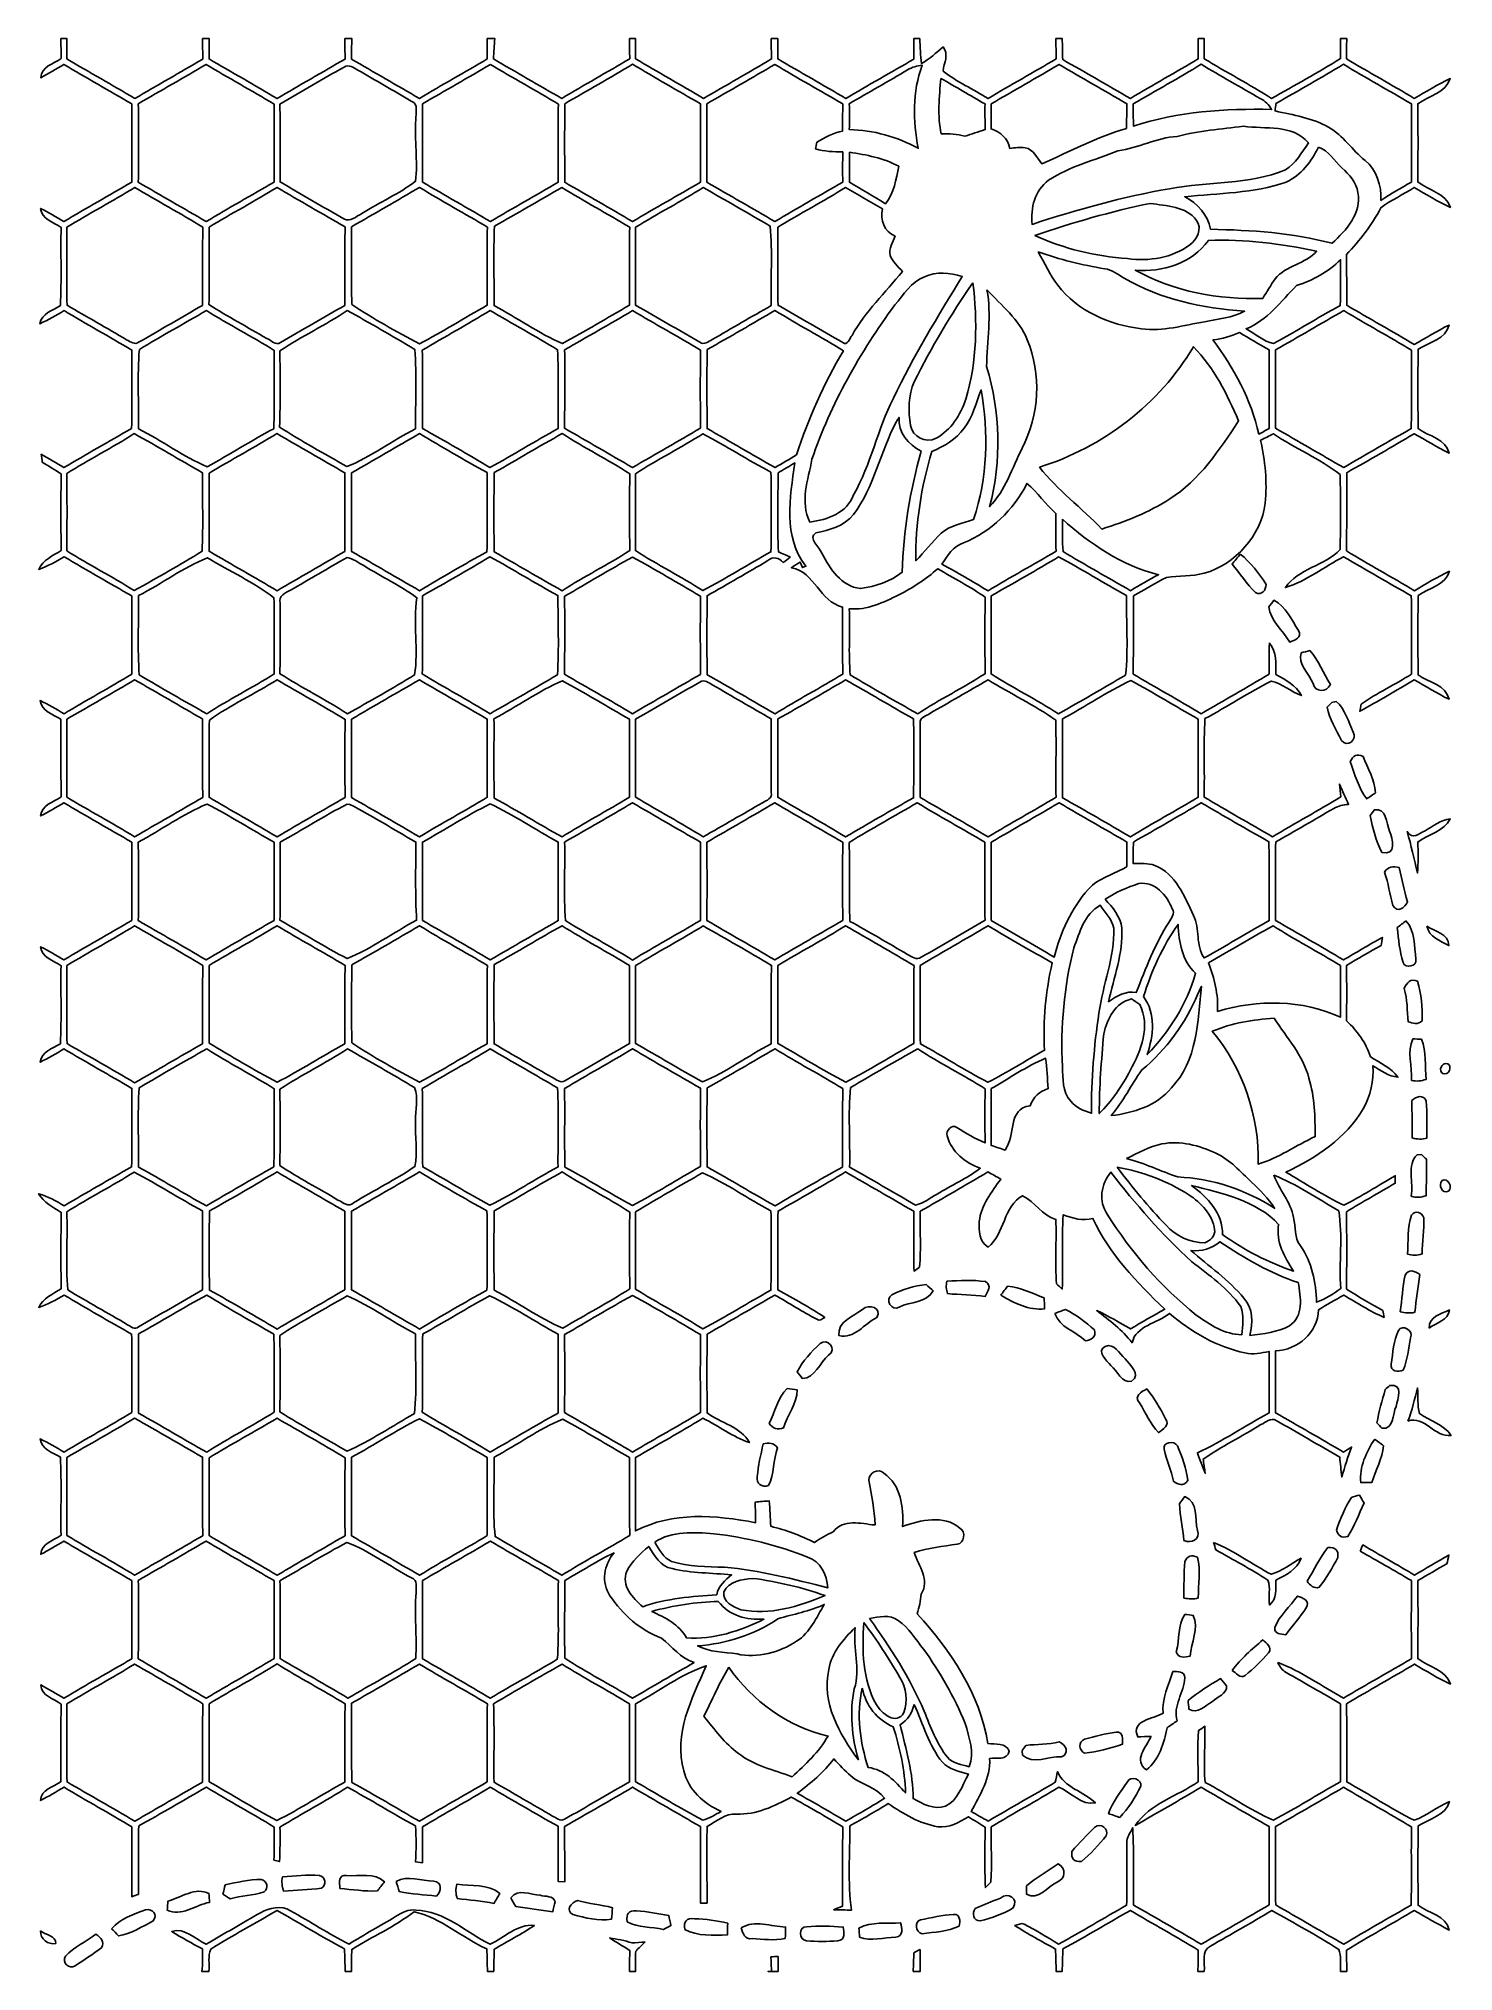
# Model space of a CAD drawing. Header units: centimetres. Extents: x -6.4 to 6.5, y -8.8 to 8.8.
import ezdxf

# ---------------------------------------------------------------- set-up
doc = ezdxf.new("R2010")
doc.units = ezdxf.units.CM
doc.header["$MEASUREMENT"] = 0
doc.layers.add('Camada 1', color=7, linetype='Continuous')

msp = doc.modelspace()

# ---------------------------------------------------------------- linework, layer by layer
at = {"layer": 'Camada 1'}
for points, knots in [([(-6.23958, 8.81944), (-6.23958, 8.81944), (-6.18455, 8.81944), (-6.18455, 8.81944), (-6.18455, 8.81944), (-6.18489, 8.75806), (-6.18489, 8.69632), (-6.18525, 8.63494), (-6.18525, 8.63494), (-5.97992, 8.51288), (-5.77074, 8.39646), (-5.56577, 8.27334), (-5.56577, 8.27334), (-5.35939, 8.39434), (-5.1509, 8.51182), (-4.94488, 8.63317), (-4.94488, 8.63317), (-4.94595, 8.69526), (-4.94629, 8.75735), (-4.947, 8.81944), (-4.947, 8.81944), (-4.947, 8.81944), (-4.88631, 8.81944), (-4.88631, 8.81944), (-4.88631, 8.81944), (-4.88667, 8.75806), (-4.88702, 8.69632), (-4.88738, 8.63494), (-4.88738, 8.63494), (-4.68171, 8.51252), (-4.47216, 8.39681), (-4.2672, 8.27263), (-4.2672, 8.27263), (-4.06152, 8.39505), (-3.85339, 8.51288), (-3.64666, 8.63317), (-3.64666, 8.63317), (-3.64701, 8.69526), (-3.64771, 8.75735), (-3.64808, 8.81944), (-3.64808, 8.81944), (-3.64808, 8.81944), (-3.58422, 8.81944), (-3.58422, 8.81944), (-3.58422, 8.81944), (-3.58739, 8.75735), (-3.5881, 8.69561), (-3.58916, 8.63353), (-3.58916, 8.63353), (-3.38208, 8.51288), (-3.17394, 8.39399), (-2.96721, 8.27299), (-2.96721, 8.27299), (-2.76331, 8.39752), (-2.55376, 8.51217), (-2.34843, 8.63423), (-2.34843, 8.63423), (-2.34879, 8.69597), (-2.34914, 8.7577), (-2.34914, 8.81944), (-2.34914, 8.81944), (-2.34914, 8.81944), (-2.27929, 8.81944), (-2.27929, 8.81944), (-2.27929, 8.81944), (-2.28599, 8.75806), (-2.28917, 8.69597), (-2.2927, 8.63423), (-2.2927, 8.63423), (-2.08526, 8.51358), (-1.87749, 8.39328), (-1.66933, 8.27405), (-1.66933, 8.27405), (-1.46402, 8.39716), (-1.25448, 8.51288), (-1.0488, 8.63635), (-1.0488, 8.63635), (-1.04985, 8.69738), (-1.05021, 8.75841), (-1.05056, 8.81944), (-1.05056, 8.81944), (-1.05056, 8.81944), (-0.99518, 8.81944), (-0.99518, 8.81944), (-0.99518, 8.81944), (-0.99554, 8.75841), (-0.99625, 8.69738), (-0.99659, 8.63635), (-0.99659, 8.63635), (-0.79092, 8.51323), (-0.58137, 8.39716), (-0.37535, 8.27405), (-0.37535, 8.27405), (-0.16827, 8.39363), (0.03915, 8.51252), (0.24518, 8.63423), (0.24518, 8.63423), (0.24377, 8.69597), (0.24306, 8.7577), (0.24236, 8.81944), (0.24236, 8.81944), (0.24236, 8.81944), (0.30339, 8.81944), (0.30339, 8.81944), (0.30339, 8.81944), (0.30302, 8.75806), (0.30302, 8.69632), (0.30268, 8.63494), (0.30268, 8.63494), (0.50799, 8.51217), (0.7179, 8.39681), (0.92251, 8.27299), (0.92251, 8.27299), (1.12888, 8.3947), (1.33738, 8.51252), (1.54445, 8.63317), (1.54445, 8.63317), (1.5434, 8.69526), (1.5434, 8.75735), (1.54305, 8.81944), (1.54305, 8.81944), (1.54305, 8.81944), (1.59843, 8.81944), (1.59843, 8.81944), (1.59843, 8.81944), (1.6016, 8.74324), (1.60548, 8.66704), (1.61395, 8.59119), (1.61395, 8.59119), (1.68627, 8.63353), (1.74837, 8.68962), (1.81081, 8.74394), (1.81081, 8.74394), (1.86619, 8.67762), (1.81856, 8.59754), (1.81151, 8.52382), (1.81151, 8.52382), (1.93604, 8.42256), (2.08738, 8.36083), (2.22108, 8.27299), (2.22108, 8.27299), (2.42639, 8.39646), (2.63596, 8.51217), (2.84232, 8.63423), (2.84232, 8.63423), (2.84161, 8.69597), (2.84127, 8.7577), (2.84091, 8.81944), (2.84091, 8.81944), (2.84091, 8.81944), (2.89842, 8.81944), (2.89842, 8.81944), (2.89842, 8.81944), (2.89984, 8.75558), (2.90089, 8.69173), (2.90264, 8.62788), (2.90264, 8.62788), (3.11043, 8.51288), (3.31505, 8.39257), (3.52036, 8.27299), (3.52036, 8.27299), (3.72426, 8.39752), (3.93452, 8.51146), (4.13914, 8.63494), (4.13914, 8.63494), (4.13843, 8.69632), (4.13807, 8.75806), (4.13773, 8.81944), (4.13773, 8.81944), (4.13773, 8.81944), (4.19488, 8.81944), (4.19488, 8.81944), (4.19488, 8.81944), (4.19452, 8.75841), (4.19417, 8.69738), (4.19381, 8.63635), (4.19381, 8.63635), (4.39632, 8.51182), (4.60798, 8.40245), (4.80835, 8.27405), (4.80835, 8.27405), (5.02072, 8.39047), (5.23063, 8.51252), (5.43842, 8.63706), (5.43842, 8.63706), (5.43736, 8.69773), (5.43701, 8.75876), (5.43701, 8.81944), (5.43701, 8.81944), (5.43701, 8.81944), (5.49416, 8.81944), (5.49416, 8.81944), (5.49416, 8.81944), (5.4938, 8.75806), (5.49346, 8.69667), (5.4931, 8.63529), (5.4931, 8.63529), (5.69736, 8.51182), (5.90727, 8.39716), (6.11116, 8.27334), (6.11116, 8.27334), (6.21946, 8.33613), (6.326, 8.4021), (6.4389, 8.45572), (6.4389, 8.45572), (6.39514, 8.3259), (6.24416, 8.29662), (6.14327, 8.22465), (6.14327, 8.22465), (6.14539, 7.98688), (6.1461, 7.74912), (6.14257, 7.51134), (6.14257, 7.51134), (6.24204, 7.43584), (6.3955, 7.41009), (6.44031, 7.27991), (6.44031, 7.27991), (6.32566, 7.33142), (6.21946, 7.3988), (6.11116, 7.46125), (6.11116, 7.46125), (6.01098, 7.39634), (5.90125, 7.34694), (5.80602, 7.27569), (5.80602, 7.27569), (5.72347, 7.11834), (5.61481, 6.97759), (5.49134, 6.85024), (5.49134, 6.85024), (5.49521, 6.69536), (5.49416, 6.54085), (5.49416, 6.38598), (5.49416, 6.38598), (5.70018, 6.26709), (5.90656, 6.14927), (6.11116, 6.02826), (6.11116, 6.02826), (6.217, 6.08717), (6.32001, 6.15138), (6.42832, 6.20572), (6.42832, 6.20572), (6.40221, 6.07484), (6.2417, 6.0533), (6.14715, 5.98416), (6.14715, 5.98416), (6.14221, 5.74286), (6.14469, 5.50157), (6.14574, 5.26026), (6.14574, 5.26026), (6.24099, 5.18971), (6.40115, 5.16784), (6.42832, 5.0359), (6.42832, 5.0359), (6.31966, 5.09093), (6.21595, 5.15479), (6.10975, 5.21404), (6.10975, 5.21404), (5.9069, 5.09128), (5.70052, 4.97521), (5.49485, 4.85775), (5.49485, 4.85775), (5.49239, 4.62033), (5.49627, 4.38255), (5.49205, 4.14513), (5.49205, 4.14513), (5.6956, 4.01849), (5.9069, 3.90596), (6.11152, 3.78142), (6.11152, 3.78142), (6.21736, 3.8421), (6.32071, 3.90701), (6.43113, 3.95922), (6.43113, 3.95922), (6.39585, 3.8308), (6.24346, 3.80505), (6.1461, 3.73661), (6.1461, 3.73661), (6.14398, 3.49532), (6.14327, 3.25402), (6.14644, 3.01271), (6.14644, 3.01271), (6.24028, 2.94216), (6.40291, 2.92169), (6.42796, 2.78977), (6.42796, 2.78977), (6.31966, 2.8448), (6.21665, 2.909), (6.11046, 2.96757), (6.11046, 2.96757), (5.94571, 2.87055), (5.78131, 2.77213), (5.6134, 2.68076), (5.6134, 2.68076), (5.61622, 2.69662), (5.62186, 2.72837), (5.62504, 2.74425), (5.62504, 2.74425), (5.77037, 2.84902), (5.93548, 2.92311), (6.08612, 3.02012), (6.08612, 3.02012), (6.08259, 3.25825), (6.08646, 3.49637), (6.08365, 3.73486), (6.08365, 3.73486), (5.87691, 3.85197), (5.67124, 3.9705), (5.46629, 4.09081), (5.46629, 4.09081), (5.28742, 4.00085), (5.12833, 3.86715), (4.93465, 3.80965), (4.93465, 3.80965), (5.05037, 3.9811), (5.29201, 4.00897), (5.43382, 4.15607), (5.43382, 4.15607), (5.43984, 4.38431), (5.43984, 4.61327), (5.43382, 4.84152), (5.43382, 4.84152), (5.24791, 4.98827), (5.02143, 5.07858), (4.82528, 5.21299), (4.82528, 5.21299), (4.78649, 5.1936), (4.74768, 5.17418), (4.70887, 5.15443), (4.70887, 5.15443), (4.75121, 4.9671), (4.76919, 4.77307), (4.75085, 4.58152), (4.75085, 4.58152), (4.71275, 4.28271), (4.48062, 4.02412), (4.19381, 3.93982), (4.19381, 3.93982), (4.08094, 3.91089), (3.96346, 3.91936), (3.84915, 3.90243), (3.84915, 3.90243), (3.74509, 3.85375), (3.64983, 3.78882), (3.54858, 3.73415), (3.54858, 3.73415), (3.54541, 3.49637), (3.54929, 3.25825), (3.54576, 3.02012), (3.54576, 3.02012), (3.75108, 2.89736), (3.96098, 2.782), (4.1656, 2.65782), (4.1656, 2.65782), (4.37303, 2.77883), (4.58187, 2.89665), (4.7879, 3.01978), (4.7879, 3.01978), (4.78579, 3.11396), (4.78472, 3.20815), (4.78895, 3.30234), (4.78895, 3.30234), (4.85916, 3.22297), (4.84681, 3.11608), (4.84645, 3.01766), (4.84645, 3.01766), (4.93606, 2.96862), (5.03273, 2.91958), (5.0807, 2.82397), (5.0807, 2.82397), (4.9851, 2.85891), (4.90431, 2.93475), (4.80625, 2.95627), (4.80625, 2.95627), (4.59916, 2.85221), (4.40477, 2.72308), (4.20051, 2.61338), (4.20051, 2.61338), (4.18818, 2.37525), (4.1991, 2.13676), (4.19311, 1.8983), (4.19311, 1.8983), (4.39949, 1.77482), (4.60903, 1.65593), (4.81753, 1.53563), (4.81753, 1.53563), (5.02391, 1.65981), (5.23592, 1.77411), (5.44089, 1.90041), (5.44089, 1.90041), (5.4356, 1.93922), (5.43102, 1.97731), (5.42712, 2.01577), (5.42712, 2.01577), (5.45606, 1.95474), (5.48323, 1.89301), (5.5111, 1.83127), (5.5111, 1.83127), (5.46452, 1.82667), (5.4176, 1.81963), (5.37774, 1.79387), (5.37774, 1.79387), (5.19959, 1.69298), (5.02462, 1.58715), (4.84611, 1.48802), (4.84611, 1.48802), (4.84433, 1.24919), (4.84645, 1.01035), (4.8447, 0.77152), (4.8447, 0.77152), (5.05107, 0.65051), (5.26026, 0.53481), (5.46522, 0.41134), (5.46522, 0.41134), (5.58236, 0.48153), (5.70089, 0.55033), (5.82012, 0.61736), (5.82012, 0.61736), (5.8173, 0.59901), (5.81166, 0.56198), (5.80918, 0.54327), (5.80918, 0.54327), (5.7023, 0.48506), (5.59717, 0.42367), (5.4931, 0.36125), (5.4931, 0.36125), (5.49451, 0.19227), (5.49451, 0.02363), (5.49275, -0.14498), (5.49275, -0.14498), (5.59047, -0.23495), (5.67019, -0.3443), (5.71076, -0.47237), (5.71076, -0.47237), (5.79861, -0.52811), (5.89738, -0.5736), (5.96194, -0.65899), (5.96194, -0.65899), (5.87587, -0.65051), (5.80495, -0.59867), (5.73405, -0.55457), (5.73405, -0.55457), (5.74004, -0.69108), (5.71253, -0.82797), (5.64515, -0.94755), (5.64515, -0.94755), (5.48886, -1.21603), (5.21441, -1.39417), (4.93994, -1.5261), (4.93994, -1.5261), (5.11493, -1.62736), (5.2846, -1.74059), (5.46734, -1.82667), (5.46734, -1.82667), (5.62926, -1.7473), (5.7799, -1.64711), (5.93724, -1.55892), (5.93724, -1.55892), (5.93724, -1.57585), (5.9376, -1.60937), (5.9376, -1.6263), (5.9376, -1.6263), (5.78908, -1.71379), (5.63808, -1.79634), (5.49205, -1.8877), (5.49205, -1.8877), (5.49521, -2.12266), (5.49556, -2.35761), (5.49168, -2.59257), (5.49168, -2.59257), (5.60069, -2.661), (5.71217, -2.72555), (5.82471, -2.7887), (5.82471, -2.7887), (5.82719, -2.80423), (5.83282, -2.83527), (5.83564, -2.8508), (5.83564, -2.8508), (5.70583, -2.79541), (5.58799, -2.71814), (5.46664, -2.64759), (5.46664, -2.64759), (5.38973, -2.69098), (5.31354, -2.73543), (5.23804, -2.78058), (5.23804, -2.78058), (5.22922, -2.99225), (5.05037, -3.14783), (4.84399, -3.1563), (4.84399, -3.1563), (4.84645, -3.34468), (4.84504, -3.53342), (4.8454, -3.72215), (4.8454, -3.72215), (5.05249, -3.84104), (5.25992, -3.95958), (5.46559, -4.08057), (5.46559, -4.08057), (5.48393, -4.06929), (5.52026, -4.04671), (5.53861, -4.03542), (5.53861, -4.03542), (5.50545, -4.12467), (5.47652, -4.21534), (5.44936, -4.30671), (5.44936, -4.30671), (5.443, -4.24602), (5.43665, -4.1857), (5.43065, -4.12537), (5.43065, -4.12537), (5.23628, -4.01708), (5.04684, -3.8996), (4.85104, -3.79341), (4.85104, -3.79341), (4.80165, -3.75954), (4.75473, -3.81105), (4.71099, -3.8301), (4.71099, -3.8301), (4.53672, -3.937), (4.35327, -4.02872), (4.18465, -4.14443), (4.18465, -4.14443), (4.18923, -4.17653), (4.1984, -4.24074), (4.20299, -4.27284), (4.20299, -4.27284), (4.17724, -4.21111), (4.15395, -4.14867), (4.13137, -4.08622), (4.13137, -4.08622), (4.35926, -3.98426), (4.56564, -3.84069), (4.78579, -3.72321), (4.78579, -3.72321), (4.78683, -3.53625), (4.78579, -3.34926), (4.78649, -3.1623), (4.78649, -3.1623), (4.71382, -3.17465), (4.63937, -3.19334), (4.566, -3.17605), (4.566, -3.17605), (4.30917, -3.11962), (4.07528, -2.9852), (3.87702, -2.81515), (3.87702, -2.81515), (3.76624, -2.90442), (3.57116, -2.92805), (3.53589, -3.08186), (3.53589, -3.08186), (3.44735, -2.96438), (3.32809, -2.8776), (3.2131, -2.7887), (3.2131, -2.7887), (3.31927, -2.83774), (3.42053, -2.89665), (3.52107, -2.95697), (3.52107, -2.95697), (3.62408, -2.89489), (3.72779, -2.83386), (3.83363, -2.77707), (3.83363, -2.77707), (3.57964, -2.53152), (3.32846, -2.27259), (3.17782, -1.94804), (3.17782, -1.94804), (3.08468, -1.9752), (2.99544, -1.94592), (2.90829, -1.91452), (2.90829, -1.91452), (2.88854, -2.13995), (2.90865, -2.36677), (2.89842, -2.59291), (2.89842, -2.59291), (2.88536, -2.58127), (2.85925, -2.55729), (2.84656, -2.54528), (2.84656, -2.54528), (2.83069, -2.34984), (2.84762, -2.15265), (2.83986, -1.9565), (2.83986, -1.9565), (2.71497, -1.91947), (2.64795, -1.79916), (2.53717, -1.74025), (2.53717, -1.74025), (2.3629, -1.83373), (2.37031, -2.09091), (2.2225, -2.2098), (2.2225, -2.2098), (2.14171, -2.16322), (2.13325, -2.05951), (2.14136, -1.97626), (2.14136, -1.97626), (2.15688, -1.82703), (2.2539, -1.70673), (2.33715, -1.58855), (2.33715, -1.58855), (2.29799, -1.56703), (2.25918, -1.54552), (2.22037, -1.524), (2.22037, -1.524), (2.01507, -1.64465), (1.80903, -1.76318), (1.60267, -1.88207), (1.60267, -1.88207), (1.59737, -2.05176), (1.61325, -2.2225), (1.59526, -2.39148), (1.59526, -2.39148), (1.59526, -2.39148), (1.54586, -2.42887), (1.54586, -2.42887), (1.54586, -2.42887), (1.53987, -2.24683), (1.54445, -2.06445), (1.54269, -1.88241), (1.54269, -1.88241), (1.33561, -1.76283), (1.12888, -1.64324), (0.9218, -1.524), (0.9218, -1.524), (0.71754, -1.64535), (0.51152, -1.76423), (0.30444, -1.881), (0.30444, -1.881), (0.30302, -2.12054), (0.30373, -2.36044), (0.30373, -2.60032), (0.30373, -2.60032), (0.44696, -2.68323), (0.59548, -2.75802), (0.73166, -2.85221), (0.73166, -2.85221), (0.70943, -2.86278), (0.68262, -2.8896), (0.65792, -2.86843), (0.65792, -2.86843), (0.52811, -2.79964), (0.40393, -2.72062), (0.27622, -2.64759), (0.27622, -2.64759), (0.06914, -2.76542), (-0.13616, -2.88607), (-0.3429, -3.00426), (-0.3429, -3.00426), (-0.34395, -3.24414), (-0.3443, -3.48368), (-0.34254, -3.72356), (-0.34254, -3.72356), (-0.21731, -3.81599), (-0.03457, -3.84951), (0.04375, -3.99308), (0.04375, -3.99308), (-0.10936, -3.94334), (-0.23636, -3.83962), (-0.38099, -3.77189), (-0.38099, -3.77189), (-0.58313, -3.89536), (-0.79058, -4.01038), (-0.99518, -4.12925), (-0.99518, -4.12925), (-0.99589, -4.35292), (-0.99447, -4.57658), (-0.99625, -4.79989), (-0.99625, -4.79989), (-0.65722, -4.6228), (-0.26282, -4.6542), (0.10018, -4.7251), (0.10018, -4.7251), (0.09877, -4.66195), (0.09771, -4.59916), (0.09666, -4.53672), (0.09666, -4.53672), (0.13935, -4.53248), (0.18204, -4.52895), (0.22472, -4.52649), (0.22472, -4.52649), (0.23001, -4.6034), (0.23388, -4.68066), (0.23812, -4.75791), (0.23812, -4.75791), (0.37677, -4.79071), (0.51011, -4.84222), (0.63746, -4.90573), (0.63746, -4.90573), (0.69037, -4.86762), (0.74719, -4.83551), (0.8068, -4.80871), (0.8068, -4.80871), (0.90382, -4.68558), (1.05692, -4.73392), (1.18991, -4.74556), (1.18991, -4.74556), (1.18816, -4.60657), (1.15393, -4.47216), (1.13347, -4.33563), (1.13347, -4.33563), (1.13276, -4.27214), (1.22025, -4.22063), (1.26894, -4.27284), (1.26894, -4.27284), (1.4284, -4.37902), (1.45062, -4.58435), (1.44144, -4.75967), (1.44144, -4.75967), (1.60725, -4.70076), (1.81539, -4.64889), (1.96461, -4.77414), (1.96461, -4.77414), (2.02035, -4.80447), (2.00766, -4.91489), (1.93993, -4.92125), (1.93993, -4.92125), (1.80833, -4.9403), (1.67534, -4.95547), (1.54834, -4.99709), (1.54834, -4.99709), (1.58715, -5.12092), (1.69438, -5.24544), (1.61113, -5.37562), (1.61113, -5.37562), (1.60479, -5.43701), (1.59385, -5.49768), (1.57444, -5.55695), (1.57444, -5.55695), (1.88136, -5.88963), (2.14312, -6.28438), (2.21933, -6.73876), (2.21933, -6.73876), (2.2874, -6.75357), (2.38619, -6.7257), (2.41406, -6.81143), (2.41406, -6.81143), (2.39713, -6.89821), (2.29834, -6.86611), (2.2359, -6.8774), (2.2359, -6.8774), (2.24472, -7.0566), (2.14736, -7.20972), (2.06798, -7.36177), (2.06798, -7.36177), (2.11949, -7.39034), (2.17099, -7.41927), (2.22284, -7.44819), (2.22284, -7.44819), (2.42569, -7.32861), (2.63102, -7.21254), (2.83491, -7.09436), (2.83491, -7.09436), (2.83986, -7.07002), (2.84938, -7.02132), (2.85396, -6.99698), (2.85396, -6.99698), (2.91923, -7.14691), (3.0935, -7.17479), (3.2004, -7.28169), (3.2004, -7.28169), (3.07622, -7.31131), (2.97709, -7.18149), (2.86631, -7.13846), (2.86631, -7.13846), (2.66381, -7.2651), (2.4518, -7.37622), (2.24895, -7.50181), (2.24895, -7.50181), (2.2472, -7.66974), (2.25812, -7.83766), (2.24613, -8.00522), (2.24613, -8.00522), (2.23378, -8.01792), (2.20944, -8.04298), (2.19745, -8.05532), (2.19745, -8.05532), (2.18827, -7.87152), (2.19428, -7.68772), (2.19392, -7.50393), (2.19392, -7.50393), (2.14347, -7.47182), (2.09267, -7.44007), (2.04223, -7.40867), (2.04223, -7.40867), (1.95686, -7.45771), (1.86584, -7.51451), (1.76283, -7.49935), (1.76283, -7.49935), (1.59631, -7.47182), (1.44814, -7.38152), (1.31022, -7.28873), (1.31022, -7.28873), (1.19486, -7.35929), (1.07809, -7.42702), (0.95956, -7.49158), (0.95956, -7.49158), (0.96273, -7.7477), (0.93732, -8.00629), (0.97579, -8.26065), (0.97579, -8.26065), (0.92145, -8.25923), (0.86747, -8.25853), (0.81385, -8.25746), (0.81385, -8.25746), (0.83996, -8.24618), (0.86642, -8.2356), (0.89288, -8.22501), (0.89288, -8.22501), (0.89641, -7.98371), (0.89252, -7.74242), (0.89534, -7.50111), (0.89534, -7.50111), (0.74048, -7.40728), (0.58349, -7.31801), (0.42579, -7.22911), (0.42579, -7.22911), (0.27094, -7.31061), (0.10617, -7.39315), (-0.07408, -7.38363), (-0.07408, -7.38363), (-0.17744, -7.37588), (-0.25717, -7.45277), (-0.34325, -7.49652), (-0.34325, -7.49652), (-0.3443, -7.72971), (-0.34395, -7.9629), (-0.3429, -8.19608), (-0.3429, -8.19608), (-0.3429, -8.19608), (-0.40357, -8.19608), (-0.40357, -8.19608), (-0.40357, -8.19608), (-0.40464, -7.96361), (-0.40464, -7.73112), (-0.40357, -7.49899), (-0.40357, -7.49899), (-0.60924, -7.37729), (-0.81808, -7.26122), (-1.02305, -7.13846), (-1.02305, -7.13846), (-1.22765, -7.26157), (-1.43615, -7.37799), (-1.64287, -7.49793), (-1.64287, -7.49793), (-1.64253, -7.66621), (-1.64253, -7.83449), (-1.64146, -8.00311), (-1.64146, -8.00311), (-1.64146, -8.00311), (-1.70249, -7.99853), (-1.70249, -7.99853), (-1.70249, -7.99853), (-1.7018, -7.83061), (-1.70039, -7.66268), (-1.70285, -7.49477), (-1.70285, -7.49477), (-1.91135, -7.37904), (-2.11632, -7.25769), (-2.32268, -7.1388), (-2.32268, -7.1388), (-2.52659, -7.26369), (-2.73685, -7.37729), (-2.94111, -7.50111), (-2.94111, -7.50111), (-2.94004, -7.61012), (-2.9397, -7.71877), (-2.93899, -7.82778), (-2.93899, -7.82778), (-2.93899, -7.82778), (-3.00426, -7.81931), (-3.00426, -7.81931), (-3.00426, -7.81931), (-2.99755, -7.71031), (-2.99614, -7.6013), (-3.00389, -7.49229), (-3.00389, -7.49229), (-3.2131, -7.3787), (-3.41524, -7.2524), (-3.62479, -7.13916), (-3.62479, -7.13916), (-3.82551, -7.26792), (-4.03859, -7.37658), (-4.24039, -7.50359), (-4.24039, -7.50359), (-4.23862, -7.60835), (-4.23932, -7.71348), (-4.24532, -7.81826), (-4.24532, -7.81826), (-4.25767, -7.81473), (-4.28271, -7.80803), (-4.29506, -7.8045), (-4.29506, -7.8045), (-4.29506, -7.70395), (-4.29472, -7.60306), (-4.29365, -7.50252), (-4.29365, -7.50252), (-4.49686, -7.37658), (-4.70887, -7.26475), (-4.91208, -7.13846), (-4.91208, -7.13846), (-5.11844, -7.25594), (-5.322, -7.37799), (-5.52979, -7.49265), (-5.52979, -7.49265), (-5.53544, -7.70078), (-5.53154, -7.90928), (-5.53225, -8.11776), (-5.53225, -8.11776), (-5.54743, -8.1227), (-5.57812, -8.13328), (-5.59328, -8.13859), (-5.59328, -8.13859), (-5.59257, -7.92585), (-5.59469, -7.71348), (-5.59152, -7.50111), (-5.59152, -7.50111), (-5.79683, -7.37799), (-6.00674, -7.26263), (-6.21135, -7.13846), (-6.21135, -7.13846), (-6.28227, -7.18078), (-6.35316, -7.22277), (-6.42691, -7.25981), (-6.42691, -7.25981), (-6.4202, -7.15892), (-6.30943, -7.13705), (-6.23958, -7.08942), (-6.23958, -7.08942), (-6.23817, -6.85305), (-6.24028, -6.61634), (-6.23817, -6.37998), (-6.23817, -6.37998), (-6.3066, -6.33024), (-6.41772, -6.30624), (-6.42408, -6.20606), (-6.42408, -6.20606), (-6.35175, -6.24275), (-6.2819, -6.28473), (-6.21242, -6.32707), (-6.21242, -6.32707), (-6.00709, -6.2043), (-5.79861, -6.08717), (-5.59257, -5.96618), (-5.59257, -5.96618), (-5.59364, -5.7284), (-5.59293, -5.49027), (-5.59293, -5.25251), (-5.59293, -5.25251), (-5.79966, -5.13221), (-6.00745, -5.01509), (-6.21276, -4.89267), (-6.21276, -4.89267), (-6.2819, -4.9343), (-6.35141, -4.97592), (-6.42372, -5.01297), (-6.42372, -5.01297), (-6.41809, -4.91243), (-6.3066, -4.88914), (-6.23851, -4.83904), (-6.23851, -4.83904), (-6.24204, -4.60128), (-6.23359, -4.36386), (-6.24382, -4.12644), (-6.24382, -4.12644), (-6.31506, -4.08235), (-6.41772, -4.05659), (-6.42972, -3.95993), (-6.42972, -3.95993), (-6.35494, -3.99625), (-6.28297, -4.03789), (-6.211, -4.08023), (-6.211, -4.08023), (-6.00638, -3.95639), (-5.79613, -3.8421), (-5.59152, -3.71827), (-5.59152, -3.71827), (-5.59505, -3.48014), (-5.59118, -3.24167), (-5.59435, -3.00355), (-5.59435, -3.00355), (-5.80073, -2.88748), (-6.00533, -2.76859), (-6.20923, -2.64829), (-6.20923, -2.64829), (-6.28402, -2.69098), (-6.35987, -2.73368), (-6.44243, -2.76014), (-6.44243, -2.76014), (-6.40079, -2.67582), (-6.31155, -2.63806), (-6.23746, -2.58903), (-6.23746, -2.58903), (-6.23992, -2.35691), (-6.24028, -2.12478), (-6.2371, -1.89264), (-6.2371, -1.89264), (-6.31119, -1.84326), (-6.39867, -1.80445), (-6.44277, -1.72225), (-6.44277, -1.72225), (-6.35952, -1.74625), (-6.28438, -1.78929), (-6.20994, -1.83232), (-6.20994, -1.83232), (-6.00569, -1.71238), (-5.80036, -1.59385), (-5.59435, -1.47708), (-5.59435, -1.47708), (-5.59152, -1.23859), (-5.59469, -1.00012), (-5.59223, -0.76164), (-5.59223, -0.76164), (-5.7979, -0.63958), (-6.00674, -0.5228), (-6.21205, -0.4004), (-6.21205, -0.4004), (-6.28332, -0.44272), (-6.35528, -0.48472), (-6.42972, -0.52175), (-6.42972, -0.52175), (-6.41738, -0.42509), (-6.31577, -0.39792), (-6.24451, -0.35418), (-6.24451, -0.35418), (-6.23322, -0.11711), (-6.24204, 0.12064), (-6.23851, 0.35772), (-6.23851, 0.35772), (-6.30695, 0.40815), (-6.41809, 0.4318), (-6.42443, 0.53199), (-6.42443, 0.53199), (-6.35212, 0.4953), (-6.28261, 0.45332), (-6.21312, 0.41134), (-6.21312, 0.41134), (-6.00779, 0.5334), (-5.79966, 0.65088), (-5.59293, 0.77152), (-5.59293, 0.77152), (-5.59293, 1.00929), (-5.59399, 1.24741), (-5.59257, 1.48519), (-5.59257, 1.48519), (-5.79861, 1.60619), (-6.00745, 1.72332), (-6.21276, 1.84572), (-6.21276, 1.84572), (-6.28227, 1.8034), (-6.35246, 1.76142), (-6.42549, 1.72507), (-6.42549, 1.72507), (-6.41772, 1.82597), (-6.30731, 1.84996), (-6.2378, 1.89934), (-6.2378, 1.89934), (-6.24028, 2.13535), (-6.23851, 2.37172), (-6.23922, 2.60772), (-6.23922, 2.60772), (-6.31119, 2.6543), (-6.41631, 2.68005), (-6.43042, 2.77883), (-6.43042, 2.77883), (-6.35528, 2.7425), (-6.28297, 2.7005), (-6.211, 2.65818), (-6.211, 2.65818), (-6.00638, 2.78165), (-5.79649, 2.8963), (-5.59187, 3.02012), (-5.59187, 3.02012), (-5.59469, 3.25754), (-5.59187, 3.49532), (-5.59364, 3.73308), (-5.59364, 3.73308), (-5.79931, 3.85163), (-6.00533, 3.96945), (-6.20994, 4.0901), (-6.20994, 4.0901), (-6.28509, 4.04707), (-6.36093, 4.00507), (-6.44207, 3.97474), (-6.44207, 3.97474), (-6.40432, 4.06293), (-6.31189, 4.09892), (-6.23746, 4.14901), (-6.23746, 4.14901), (-6.23992, 4.38185), (-6.24099, 4.61432), (-6.2371, 4.84681), (-6.2371, 4.84681), (-6.29391, 4.8835), (-6.35175, 4.91878), (-6.40961, 4.95335), (-6.40961, 4.95335), (-6.41244, 4.9717), (-6.41738, 5.00839), (-6.41984, 5.02637), (-6.41984, 5.02637), (-6.35105, 4.98544), (-6.28156, 4.94488), (-6.21171, 4.90502), (-6.21171, 4.90502), (-6.00709, 5.02603), (-5.80002, 5.14349), (-5.59399, 5.26238), (-5.59399, 5.26238), (-5.59187, 5.5005), (-5.59469, 5.73863), (-5.59187, 5.97675), (-5.59187, 5.97675), (-5.7979, 6.09811), (-6.00638, 6.21488), (-6.21135, 6.3373), (-6.21135, 6.3373), (-6.28368, 6.29532), (-6.35635, 6.25333), (-6.43149, 6.21665), (-6.43149, 6.21665), (-6.41597, 6.31189), (-6.31684, 6.33976), (-6.24487, 6.38281), (-6.24487, 6.38281), (-6.23217, 6.62057), (-6.24275, 6.8587), (-6.23817, 7.09648), (-6.23817, 7.09648), (-6.30695, 7.14621), (-6.41772, 7.1702), (-6.42479, 7.27075), (-6.42479, 7.27075), (-6.35212, 7.23406), (-6.28261, 7.19208), (-6.21312, 7.14974), (-6.21312, 7.14974), (-6.00779, 7.27216), (-5.79966, 7.38964), (-5.59293, 7.50958), (-5.59293, 7.50958), (-5.59293, 7.74805), (-5.59364, 7.98617), (-5.59257, 8.2243), (-5.59257, 8.2243), (-5.79931, 8.3446), (-6.00745, 8.46208), (-6.21276, 8.58449), (-6.21276, 8.58449), (-6.28227, 8.54215), (-6.35212, 8.50053), (-6.42408, 8.46313), (-6.42408, 8.46313), (-6.41843, 8.56473), (-6.3066, 8.58837), (-6.2378, 8.63847), (-6.2378, 8.63847), (-6.23851, 8.69879), (-6.23922, 8.75911), (-6.23958, 8.81944)], [0, 0, 0, 0, 0.00344828, 0.00344828, 0.00344828, 0.00344828, 0.00689655, 0.00689655, 0.00689655, 0.00689655, 0.01034483, 0.01034483, 0.01034483, 0.01034483, 0.0137931, 0.0137931, 0.0137931, 0.0137931, 0.01724138, 0.01724138, 0.01724138, 0.01724138, 0.02068966, 0.02068966, 0.02068966, 0.02068966, 0.02413793, 0.02413793, 0.02413793, 0.02413793, 0.02758621, 0.02758621, 0.02758621, 0.02758621, 0.03103448, 0.03103448, 0.03103448, 0.03103448, 0.03448276, 0.03448276, 0.03448276, 0.03448276, 0.03793103, 0.03793103, 0.03793103, 0.03793103, 0.04137931, 0.04137931, 0.04137931, 0.04137931, 0.04482759, 0.04482759, 0.04482759, 0.04482759, 0.04827586, 0.04827586, 0.04827586, 0.04827586, 0.05172414, 0.05172414, 0.05172414, 0.05172414, 0.05517241, 0.05517241, 0.05517241, 0.05517241, 0.05862069, 0.05862069, 0.05862069, 0.05862069, 0.06206897, 0.06206897, 0.06206897, 0.06206897, 0.06551724, 0.06551724, 0.06551724, 0.06551724, 0.06896552, 0.06896552, 0.06896552, 0.06896552, 0.07241379, 0.07241379, 0.07241379, 0.07241379, 0.07586207, 0.07586207, 0.07586207, 0.07586207, 0.07931034, 0.07931034, 0.07931034, 0.07931034, 0.08275862, 0.08275862, 0.08275862, 0.08275862, 0.0862069, 0.0862069, 0.0862069, 0.0862069, 0.08965517, 0.08965517, 0.08965517, 0.08965517, 0.09310345, 0.09310345, 0.09310345, 0.09310345, 0.09655172, 0.09655172, 0.09655172, 0.09655172, 0.1, 0.1, 0.1, 0.1, 0.10344828, 0.10344828, 0.10344828, 0.10344828, 0.10689655, 0.10689655, 0.10689655, 0.10689655, 0.11034483, 0.11034483, 0.11034483, 0.11034483, 0.1137931, 0.1137931, 0.1137931, 0.1137931, 0.11724138, 0.11724138, 0.11724138, 0.11724138, 0.12068966, 0.12068966, 0.12068966, 0.12068966, 0.12413793, 0.12413793, 0.12413793, 0.12413793, 0.12758621, 0.12758621, 0.12758621, 0.12758621, 0.13103448, 0.13103448, 0.13103448, 0.13103448, 0.13448276, 0.13448276, 0.13448276, 0.13448276, 0.13793103, 0.13793103, 0.13793103, 0.13793103, 0.14137931, 0.14137931, 0.14137931, 0.14137931, 0.14482759, 0.14482759, 0.14482759, 0.14482759, 0.14827586, 0.14827586, 0.14827586, 0.14827586, 0.15172414, 0.15172414, 0.15172414, 0.15172414, 0.15517241, 0.15517241, 0.15517241, 0.15517241, 0.15862069, 0.15862069, 0.15862069, 0.15862069, 0.16206897, 0.16206897, 0.16206897, 0.16206897, 0.16551724, 0.16551724, 0.16551724, 0.16551724, 0.16896552, 0.16896552, 0.16896552, 0.16896552, 0.17241379, 0.17241379, 0.17241379, 0.17241379, 0.17586207, 0.17586207, 0.17586207, 0.17586207, 0.17931034, 0.17931034, 0.17931034, 0.17931034, 0.18275862, 0.18275862, 0.18275862, 0.18275862, 0.1862069, 0.1862069, 0.1862069, 0.1862069, 0.18965517, 0.18965517, 0.18965517, 0.18965517, 0.19310345, 0.19310345, 0.19310345, 0.19310345, 0.19655172, 0.19655172, 0.19655172, 0.19655172, 0.2, 0.2, 0.2, 0.2, 0.20344828, 0.20344828, 0.20344828, 0.20344828, 0.20689655, 0.20689655, 0.20689655, 0.20689655, 0.21034483, 0.21034483, 0.21034483, 0.21034483, 0.2137931, 0.2137931, 0.2137931, 0.2137931, 0.21724138, 0.21724138, 0.21724138, 0.21724138, 0.22068966, 0.22068966, 0.22068966, 0.22068966, 0.22413793, 0.22413793, 0.22413793, 0.22413793, 0.22758621, 0.22758621, 0.22758621, 0.22758621, 0.23103448, 0.23103448, 0.23103448, 0.23103448, 0.23448276, 0.23448276, 0.23448276, 0.23448276, 0.23793103, 0.23793103, 0.23793103, 0.23793103, 0.24137931, 0.24137931, 0.24137931, 0.24137931, 0.24482759, 0.24482759, 0.24482759, 0.24482759, 0.24827586, 0.24827586, 0.24827586, 0.24827586, 0.25172414, 0.25172414, 0.25172414, 0.25172414, 0.25517241, 0.25517241, 0.25517241, 0.25517241, 0.25862069, 0.25862069, 0.25862069, 0.25862069, 0.26206897, 0.26206897, 0.26206897, 0.26206897, 0.26551724, 0.26551724, 0.26551724, 0.26551724, 0.26896552, 0.26896552, 0.26896552, 0.26896552, 0.27241379, 0.27241379, 0.27241379, 0.27241379, 0.27586207, 0.27586207, 0.27586207, 0.27586207, 0.27931034, 0.27931034, 0.27931034, 0.27931034, 0.28275862, 0.28275862, 0.28275862, 0.28275862, 0.2862069, 0.2862069, 0.2862069, 0.2862069, 0.28965517, 0.28965517, 0.28965517, 0.28965517, 0.29310345, 0.29310345, 0.29310345, 0.29310345, 0.29655172, 0.29655172, 0.29655172, 0.29655172, 0.3, 0.3, 0.3, 0.3, 0.30344828, 0.30344828, 0.30344828, 0.30344828, 0.30689655, 0.30689655, 0.30689655, 0.30689655, 0.31034483, 0.31034483, 0.31034483, 0.31034483, 0.3137931, 0.3137931, 0.3137931, 0.3137931, 0.31724138, 0.31724138, 0.31724138, 0.31724138, 0.32068966, 0.32068966, 0.32068966, 0.32068966, 0.32413793, 0.32413793, 0.32413793, 0.32413793, 0.32758621, 0.32758621, 0.32758621, 0.32758621, 0.33103448, 0.33103448, 0.33103448, 0.33103448, 0.33448276, 0.33448276, 0.33448276, 0.33448276, 0.33793103, 0.33793103, 0.33793103, 0.33793103, 0.34137931, 0.34137931, 0.34137931, 0.34137931, 0.34482759, 0.34482759, 0.34482759, 0.34482759, 0.34827586, 0.34827586, 0.34827586, 0.34827586, 0.35172414, 0.35172414, 0.35172414, 0.35172414, 0.35517241, 0.35517241, 0.35517241, 0.35517241, 0.35862069, 0.35862069, 0.35862069, 0.35862069, 0.36206897, 0.36206897, 0.36206897, 0.36206897, 0.36551724, 0.36551724, 0.36551724, 0.36551724, 0.36896552, 0.36896552, 0.36896552, 0.36896552, 0.37241379, 0.37241379, 0.37241379, 0.37241379, 0.37586207, 0.37586207, 0.37586207, 0.37586207, 0.37931034, 0.37931034, 0.37931034, 0.37931034, 0.38275862, 0.38275862, 0.38275862, 0.38275862, 0.3862069, 0.3862069, 0.3862069, 0.3862069, 0.38965517, 0.38965517, 0.38965517, 0.38965517, 0.39310345, 0.39310345, 0.39310345, 0.39310345, 0.39655172, 0.39655172, 0.39655172, 0.39655172, 0.4, 0.4, 0.4, 0.4, 0.40344828, 0.40344828, 0.40344828, 0.40344828, 0.40689655, 0.40689655, 0.40689655, 0.40689655, 0.41034483, 0.41034483, 0.41034483, 0.41034483, 0.4137931, 0.4137931, 0.4137931, 0.4137931, 0.41724138, 0.41724138, 0.41724138, 0.41724138, 0.42068966, 0.42068966, 0.42068966, 0.42068966, 0.42413793, 0.42413793, 0.42413793, 0.42413793, 0.42758621, 0.42758621, 0.42758621, 0.42758621, 0.43103448, 0.43103448, 0.43103448, 0.43103448, 0.43448276, 0.43448276, 0.43448276, 0.43448276, 0.43793103, 0.43793103, 0.43793103, 0.43793103, 0.44137931, 0.44137931, 0.44137931, 0.44137931, 0.44482759, 0.44482759, 0.44482759, 0.44482759, 0.44827586, 0.44827586, 0.44827586, 0.44827586, 0.45172414, 0.45172414, 0.45172414, 0.45172414, 0.45517241, 0.45517241, 0.45517241, 0.45517241, 0.45862069, 0.45862069, 0.45862069, 0.45862069, 0.46206897, 0.46206897, 0.46206897, 0.46206897, 0.46551724, 0.46551724, 0.46551724, 0.46551724, 0.46896552, 0.46896552, 0.46896552, 0.46896552, 0.47241379, 0.47241379, 0.47241379, 0.47241379, 0.47586207, 0.47586207, 0.47586207, 0.47586207, 0.47931034, 0.47931034, 0.47931034, 0.47931034, 0.48275862, 0.48275862, 0.48275862, 0.48275862, 0.4862069, 0.4862069, 0.4862069, 0.4862069, 0.48965517, 0.48965517, 0.48965517, 0.48965517, 0.49310345, 0.49310345, 0.49310345, 0.49310345, 0.49655172, 0.49655172, 0.49655172, 0.49655172, 0.5, 0.5, 0.5, 0.5, 0.50344828, 0.50344828, 0.50344828, 0.50344828, 0.50689655, 0.50689655, 0.50689655, 0.50689655, 0.51034483, 0.51034483, 0.51034483, 0.51034483, 0.5137931, 0.5137931, 0.5137931, 0.5137931, 0.51724138, 0.51724138, 0.51724138, 0.51724138, 0.52068966, 0.52068966, 0.52068966, 0.52068966, 0.52413793, 0.52413793, 0.52413793, 0.52413793, 0.52758621, 0.52758621, 0.52758621, 0.52758621, 0.53103448, 0.53103448, 0.53103448, 0.53103448, 0.53448276, 0.53448276, 0.53448276, 0.53448276, 0.53793103, 0.53793103, 0.53793103, 0.53793103, 0.54137931, 0.54137931, 0.54137931, 0.54137931, 0.54482759, 0.54482759, 0.54482759, 0.54482759, 0.54827586, 0.54827586, 0.54827586, 0.54827586, 0.55172414, 0.55172414, 0.55172414, 0.55172414, 0.55517241, 0.55517241, 0.55517241, 0.55517241, 0.55862069, 0.55862069, 0.55862069, 0.55862069, 0.56206897, 0.56206897, 0.56206897, 0.56206897, 0.56551724, 0.56551724, 0.56551724, 0.56551724, 0.56896552, 0.56896552, 0.56896552, 0.56896552, 0.57241379, 0.57241379, 0.57241379, 0.57241379, 0.57586207, 0.57586207, 0.57586207, 0.57586207, 0.57931034, 0.57931034, 0.57931034, 0.57931034, 0.58275862, 0.58275862, 0.58275862, 0.58275862, 0.5862069, 0.5862069, 0.5862069, 0.5862069, 0.58965517, 0.58965517, 0.58965517, 0.58965517, 0.59310345, 0.59310345, 0.59310345, 0.59310345, 0.59655172, 0.59655172, 0.59655172, 0.59655172, 0.6, 0.6, 0.6, 0.6, 0.60344828, 0.60344828, 0.60344828, 0.60344828, 0.60689655, 0.60689655, 0.60689655, 0.60689655, 0.61034483, 0.61034483, 0.61034483, 0.61034483, 0.6137931, 0.6137931, 0.6137931, 0.6137931, 0.61724138, 0.61724138, 0.61724138, 0.61724138, 0.62068966, 0.62068966, 0.62068966, 0.62068966, 0.62413793, 0.62413793, 0.62413793, 0.62413793, 0.62758621, 0.62758621, 0.62758621, 0.62758621, 0.63103448, 0.63103448, 0.63103448, 0.63103448, 0.63448276, 0.63448276, 0.63448276, 0.63448276, 0.63793103, 0.63793103, 0.63793103, 0.63793103, 0.64137931, 0.64137931, 0.64137931, 0.64137931, 0.64482759, 0.64482759, 0.64482759, 0.64482759, 0.64827586, 0.64827586, 0.64827586, 0.64827586, 0.65172414, 0.65172414, 0.65172414, 0.65172414, 0.65517241, 0.65517241, 0.65517241, 0.65517241, 0.65862069, 0.65862069, 0.65862069, 0.65862069, 0.66206897, 0.66206897, 0.66206897, 0.66206897, 0.66551724, 0.66551724, 0.66551724, 0.66551724, 0.66896552, 0.66896552, 0.66896552, 0.66896552, 0.67241379, 0.67241379, 0.67241379, 0.67241379, 0.67586207, 0.67586207, 0.67586207, 0.67586207, 0.67931034, 0.67931034, 0.67931034, 0.67931034, 0.68275862, 0.68275862, 0.68275862, 0.68275862, 0.6862069, 0.6862069, 0.6862069, 0.6862069, 0.68965517, 0.68965517, 0.68965517, 0.68965517, 0.69310345, 0.69310345, 0.69310345, 0.69310345, 0.69655172, 0.69655172, 0.69655172, 0.69655172, 0.7, 0.7, 0.7, 0.7, 0.70344828, 0.70344828, 0.70344828, 0.70344828, 0.70689655, 0.70689655, 0.70689655, 0.70689655, 0.71034483, 0.71034483, 0.71034483, 0.71034483, 0.7137931, 0.7137931, 0.7137931, 0.7137931, 0.71724138, 0.71724138, 0.71724138, 0.71724138, 0.72068966, 0.72068966, 0.72068966, 0.72068966, 0.72413793, 0.72413793, 0.72413793, 0.72413793, 0.72758621, 0.72758621, 0.72758621, 0.72758621, 0.73103448, 0.73103448, 0.73103448, 0.73103448, 0.73448276, 0.73448276, 0.73448276, 0.73448276, 0.73793103, 0.73793103, 0.73793103, 0.73793103, 0.74137931, 0.74137931, 0.74137931, 0.74137931, 0.74482759, 0.74482759, 0.74482759, 0.74482759, 0.74827586, 0.74827586, 0.74827586, 0.74827586, 0.75172414, 0.75172414, 0.75172414, 0.75172414, 0.75517241, 0.75517241, 0.75517241, 0.75517241, 0.75862069, 0.75862069, 0.75862069, 0.75862069, 0.76206897, 0.76206897, 0.76206897, 0.76206897, 0.76551724, 0.76551724, 0.76551724, 0.76551724, 0.76896552, 0.76896552, 0.76896552, 0.76896552, 0.77241379, 0.77241379, 0.77241379, 0.77241379, 0.77586207, 0.77586207, 0.77586207, 0.77586207, 0.77931034, 0.77931034, 0.77931034, 0.77931034, 0.78275862, 0.78275862, 0.78275862, 0.78275862, 0.7862069, 0.7862069, 0.7862069, 0.7862069, 0.78965517, 0.78965517, 0.78965517, 0.78965517, 0.79310345, 0.79310345, 0.79310345, 0.79310345, 0.79655172, 0.79655172, 0.79655172, 0.79655172, 0.8, 0.8, 0.8, 0.8, 0.80344828, 0.80344828, 0.80344828, 0.80344828, 0.80689655, 0.80689655, 0.80689655, 0.80689655, 0.81034483, 0.81034483, 0.81034483, 0.81034483, 0.8137931, 0.8137931, 0.8137931, 0.8137931, 0.81724138, 0.81724138, 0.81724138, 0.81724138, 0.82068966, 0.82068966, 0.82068966, 0.82068966, 0.82413793, 0.82413793, 0.82413793, 0.82413793, 0.82758621, 0.82758621, 0.82758621, 0.82758621, 0.83103448, 0.83103448, 0.83103448, 0.83103448, 0.83448276, 0.83448276, 0.83448276, 0.83448276, 0.83793103, 0.83793103, 0.83793103, 0.83793103, 0.84137931, 0.84137931, 0.84137931, 0.84137931, 0.84482759, 0.84482759, 0.84482759, 0.84482759, 0.84827586, 0.84827586, 0.84827586, 0.84827586, 0.85172414, 0.85172414, 0.85172414, 0.85172414, 0.85517241, 0.85517241, 0.85517241, 0.85517241, 0.85862069, 0.85862069, 0.85862069, 0.85862069, 0.86206897, 0.86206897, 0.86206897, 0.86206897, 0.86551724, 0.86551724, 0.86551724, 0.86551724, 0.86896552, 0.86896552, 0.86896552, 0.86896552, 0.87241379, 0.87241379, 0.87241379, 0.87241379, 0.87586207, 0.87586207, 0.87586207, 0.87586207, 0.87931034, 0.87931034, 0.87931034, 0.87931034, 0.88275862, 0.88275862, 0.88275862, 0.88275862, 0.8862069, 0.8862069, 0.8862069, 0.8862069, 0.88965517, 0.88965517, 0.88965517, 0.88965517, 0.89310345, 0.89310345, 0.89310345, 0.89310345, 0.89655172, 0.89655172, 0.89655172, 0.89655172, 0.9, 0.9, 0.9, 0.9, 0.90344828, 0.90344828, 0.90344828, 0.90344828, 0.90689655, 0.90689655, 0.90689655, 0.90689655, 0.91034483, 0.91034483, 0.91034483, 0.91034483, 0.9137931, 0.9137931, 0.9137931, 0.9137931, 0.91724138, 0.91724138, 0.91724138, 0.91724138, 0.92068966, 0.92068966, 0.92068966, 0.92068966, 0.92413793, 0.92413793, 0.92413793, 0.92413793, 0.92758621, 0.92758621, 0.92758621, 0.92758621, 0.93103448, 0.93103448, 0.93103448, 0.93103448, 0.93448276, 0.93448276, 0.93448276, 0.93448276, 0.93793103, 0.93793103, 0.93793103, 0.93793103, 0.94137931, 0.94137931, 0.94137931, 0.94137931, 0.94482759, 0.94482759, 0.94482759, 0.94482759, 0.94827586, 0.94827586, 0.94827586, 0.94827586, 0.95172414, 0.95172414, 0.95172414, 0.95172414, 0.95517241, 0.95517241, 0.95517241, 0.95517241, 0.95862069, 0.95862069, 0.95862069, 0.95862069, 0.96206897, 0.96206897, 0.96206897, 0.96206897, 0.96551724, 0.96551724, 0.96551724, 0.96551724, 0.96896552, 0.96896552, 0.96896552, 0.96896552, 0.97241379, 0.97241379, 0.97241379, 0.97241379, 0.97586207, 0.97586207, 0.97586207, 0.97586207, 0.97931034, 0.97931034, 0.97931034, 0.97931034, 0.98275862, 0.98275862, 0.98275862, 0.98275862, 0.9862069, 0.9862069, 0.9862069, 0.9862069, 0.98965517, 0.98965517, 0.98965517, 0.98965517, 0.99310345, 0.99310345, 0.99310345, 0.99310345, 1, 1, 1, 1]), ([(-5.53332, 8.22501), (-5.53332, 8.22501), (-5.53332, 8.22501), (-5.53332, 8.22501), (-5.53332, 8.22501), (-5.53191, 7.98617), (-5.53191, 7.74734), (-5.53332, 7.50851), (-5.53332, 7.50851), (-5.32659, 7.38893), (-5.11951, 7.27039), (-4.91348, 7.14974), (-4.91348, 7.14974), (-4.70992, 7.27428), (-4.50037, 7.38893), (-4.29472, 7.50992), (-4.29472, 7.50992), (-4.29436, 7.74734), (-4.29541, 7.98512), (-4.29401, 8.2229), (-4.29401, 8.2229), (-4.50037, 8.3446), (-4.70958, 8.46172), (-4.91559, 8.58449), (-4.91559, 8.58449), (-5.11951, 8.46172), (-5.32835, 8.34672), (-5.53332, 8.22501)], [0, 0, 0, 0, 0.125, 0.125, 0.125, 0.125, 0.25, 0.25, 0.25, 0.25, 0.375, 0.375, 0.375, 0.375, 0.5, 0.5, 0.5, 0.5, 0.625, 0.625, 0.625, 0.625, 0.75, 0.75, 0.75, 0.75, 1, 1, 1, 1]), ([(-3.65619, 8.55873), (-3.65619, 8.55873), (-3.65619, 8.55873), (-3.65619, 8.55873), (-3.65619, 8.55873), (-3.85268, 8.45008), (-4.046, 8.33437), (-4.24074, 8.22219), (-4.24074, 8.22219), (-4.23862, 7.98547), (-4.24003, 7.74876), (-4.23969, 7.51204), (-4.23969, 7.51204), (-4.04636, 7.39916), (-3.85304, 7.28556), (-3.65794, 7.17585), (-3.65794, 7.17585), (-3.60045, 7.13916), (-3.544, 7.20054), (-3.4932, 7.22277), (-3.4932, 7.22277), (-3.33304, 7.32542), (-3.15312, 7.40339), (-3.00355, 7.51804), (-3.00355, 7.51804), (-2.97992, 7.70395), (-3.0159, 7.89305), (-3.00036, 8.08073), (-3.00036, 8.08073), (-3.00496, 8.13716), (-2.97074, 8.2229), (-3.042, 8.25041), (-3.042, 8.25041), (-3.20428, 8.34566), (-3.36868, 8.43773), (-3.53094, 8.53333), (-3.53094, 8.53333), (-3.5687, 8.55203), (-3.61385, 8.59013), (-3.65619, 8.55873)], [0, 0, 0, 0, 0.09090909, 0.09090909, 0.09090909, 0.09090909, 0.18181818, 0.18181818, 0.18181818, 0.18181818, 0.27272727, 0.27272727, 0.27272727, 0.27272727, 0.36363636, 0.36363636, 0.36363636, 0.36363636, 0.45454545, 0.45454545, 0.45454545, 0.45454545, 0.54545455, 0.54545455, 0.54545455, 0.54545455, 0.63636364, 0.63636364, 0.63636364, 0.63636364, 0.72727273, 0.72727273, 0.72727273, 0.72727273, 0.81818182, 0.81818182, 0.81818182, 0.81818182, 1, 1, 1, 1]), ([(-2.32056, 8.58485), (-2.32056, 8.58485), (-2.32056, 8.58485), (-2.32056, 8.58485), (-2.32056, 8.58485), (-2.52518, 8.46032), (-2.73543, 8.34637), (-2.9404, 8.22325), (-2.9404, 8.22325), (-2.93933, 7.98547), (-2.9404, 7.74805), (-2.94004, 7.51028), (-2.94004, 7.51028), (-2.73437, 7.38857), (-2.52518, 7.27287), (-2.31985, 7.1501), (-2.31985, 7.1501), (-2.11525, 7.27251), (-1.90675, 7.38893), (-1.7011, 7.50958), (-1.7011, 7.50958), (-1.70144, 7.747), (-1.7039, 7.98407), (-1.69969, 8.22148), (-1.69969, 8.22148), (-1.90394, 8.34707), (-2.11561, 8.46032), (-2.32056, 8.58485)], [0, 0, 0, 0, 0.125, 0.125, 0.125, 0.125, 0.25, 0.25, 0.25, 0.25, 0.375, 0.375, 0.375, 0.375, 0.5, 0.5, 0.5, 0.5, 0.625, 0.625, 0.625, 0.625, 0.75, 0.75, 0.75, 0.75, 1, 1, 1, 1]), ([(-1.64182, 8.22536), (-1.64182, 8.22536), (-1.64182, 8.22536), (-1.64182, 8.22536), (-1.64182, 8.22536), (-1.64287, 7.98653), (-1.64253, 7.7477), (-1.64217, 7.50887), (-1.64217, 7.50887), (-1.43581, 7.38964), (-1.22802, 7.27216), (-1.0234, 7.14974), (-1.0234, 7.14974), (-0.81845, 7.27251), (-0.60959, 7.38823), (-0.40357, 7.50922), (-0.40357, 7.50922), (-0.40498, 7.74805), (-0.40393, 7.98688), (-0.40428, 8.22571), (-0.40428, 8.22571), (-0.61066, 8.34495), (-0.81845, 8.46242), (-1.02234, 8.58555), (-1.02234, 8.58555), (-1.22731, 8.46242), (-1.4351, 8.3446), (-1.64182, 8.22536)], [0, 0, 0, 0, 0.125, 0.125, 0.125, 0.125, 0.25, 0.25, 0.25, 0.25, 0.375, 0.375, 0.375, 0.375, 0.5, 0.5, 0.5, 0.5, 0.625, 0.625, 0.625, 0.625, 0.75, 0.75, 0.75, 0.75, 1, 1, 1, 1]), ([(-0.34466, 8.22501), (-0.34466, 8.22501), (-0.34466, 8.22501), (-0.34466, 8.22501), (-0.34466, 8.22501), (-0.3429, 7.98653), (-0.34361, 7.7477), (-0.3443, 7.50887), (-0.3443, 7.50887), (-0.13794, 7.38893), (0.0702, 7.27216), (0.27515, 7.1494), (0.27515, 7.1494), (0.47941, 7.27321), (0.68862, 7.38893), (0.89464, 7.50992), (0.89464, 7.50992), (0.89429, 7.60201), (0.89429, 7.69372), (0.895, 7.78581), (0.895, 7.78581), (0.81173, 7.78722), (0.72777, 7.78932), (0.64735, 7.81297), (0.64735, 7.81297), (0.65017, 7.82813), (0.6558, 7.85847), (0.65863, 7.8733), (0.65863, 7.8733), (0.73096, 7.9195), (0.80856, 7.95831), (0.89322, 7.9756), (0.89322, 7.9756), (0.89429, 8.05814), (0.89429, 8.1407), (0.89534, 8.22325), (0.89534, 8.22325), (0.69003, 8.34566), (0.47978, 8.45996), (0.27586, 8.58485), (0.27586, 8.58485), (0.0702, 8.46278), (-0.13757, 8.34495), (-0.34466, 8.22501)], [0, 0, 0, 0, 0.08333333, 0.08333333, 0.08333333, 0.08333333, 0.16666667, 0.16666667, 0.16666667, 0.16666667, 0.25, 0.25, 0.25, 0.25, 0.33333333, 0.33333333, 0.33333333, 0.33333333, 0.41666667, 0.41666667, 0.41666667, 0.41666667, 0.5, 0.5, 0.5, 0.5, 0.58333333, 0.58333333, 0.58333333, 0.58333333, 0.66666667, 0.66666667, 0.66666667, 0.66666667, 0.75, 0.75, 0.75, 0.75, 0.83333333, 0.83333333, 0.83333333, 0.83333333, 1, 1, 1, 1]), ([(1.48766, 8.53474), (1.48766, 8.53474), (1.48766, 8.53474), (1.48766, 8.53474), (1.48766, 8.53474), (1.31056, 8.43068), (1.13205, 8.32979), (0.95532, 8.22501), (0.95532, 8.22501), (0.95673, 8.14669), (0.95637, 8.06802), (0.95496, 7.98971), (0.95496, 7.98971), (1.17474, 7.98653), (1.39064, 7.92198), (1.58396, 7.81931), (1.58396, 7.81931), (1.53387, 8.07049), (1.53034, 8.33296), (1.62065, 8.57603), (1.62065, 8.57603), (1.57444, 8.56896), (1.52717, 8.56156), (1.48766, 8.53474)], [0, 0, 0, 0, 0.14285714, 0.14285714, 0.14285714, 0.14285714, 0.28571429, 0.28571429, 0.28571429, 0.28571429, 0.42857143, 0.42857143, 0.42857143, 0.42857143, 0.57142857, 0.57142857, 0.57142857, 0.57142857, 0.71428571, 0.71428571, 0.71428571, 0.71428571, 1, 1, 1, 1]), ([(2.2493, 8.22359), (2.2493, 8.22359), (2.2493, 8.22359), (2.2493, 8.22359), (2.2493, 8.22359), (2.24966, 8.14775), (2.25, 8.07191), (2.24966, 7.9957), (2.24966, 7.9957), (2.33749, 7.96889), (2.4003, 7.90927), (2.4204, 7.81755), (2.4204, 7.81755), (2.46627, 7.82179), (2.51283, 7.83271), (2.55905, 7.82389), (2.55905, 7.82389), (2.6363, 7.81085), (2.66734, 7.72936), (2.71322, 7.67608), (2.71322, 7.67608), (2.9665, 7.79144), (3.21556, 7.92127), (3.48368, 8.00064), (3.48368, 8.00064), (3.4865, 8.07507), (3.48755, 8.14987), (3.48896, 8.22465), (3.48896, 8.22465), (3.28295, 8.34531), (3.07445, 8.46172), (2.86985, 8.58449), (2.86985, 8.58449), (2.66417, 8.46172), (2.45533, 8.34495), (2.2493, 8.22359)], [0, 0, 0, 0, 0.1, 0.1, 0.1, 0.1, 0.2, 0.2, 0.2, 0.2, 0.3, 0.3, 0.3, 0.3, 0.4, 0.4, 0.4, 0.4, 0.5, 0.5, 0.5, 0.5, 0.6, 0.6, 0.6, 0.6, 0.7, 0.7, 0.7, 0.7, 0.8, 0.8, 0.8, 0.8, 1, 1, 1, 1]), ([(3.54646, 8.2243), (3.54646, 8.2243), (3.54646, 8.2243), (3.54646, 8.2243), (3.54646, 8.2243), (3.54682, 8.15692), (3.54682, 8.08955), (3.54753, 8.02216), (3.54753, 8.02216), (3.95427, 8.15234), (4.38396, 8.18409), (4.80835, 8.17279), (4.80835, 8.17279), (4.78683, 8.2176), (4.74873, 8.24971), (4.7057, 8.27263), (4.7057, 8.27263), (4.52578, 8.3767), (4.34445, 8.47866), (4.16594, 8.58519), (4.16594, 8.58519), (3.96168, 8.46102), (3.75284, 8.3446), (3.54646, 8.2243)], [0, 0, 0, 0, 0.14285714, 0.14285714, 0.14285714, 0.14285714, 0.28571429, 0.28571429, 0.28571429, 0.28571429, 0.42857143, 0.42857143, 0.42857143, 0.42857143, 0.57142857, 0.57142857, 0.57142857, 0.57142857, 0.71428571, 0.71428571, 0.71428571, 0.71428571, 1, 1, 1, 1]), ([(4.84823, 8.22748), (4.84823, 8.22748), (4.84823, 8.22748), (4.84823, 8.22748), (4.84823, 8.22748), (4.84645, 8.21055), (4.84258, 8.17633), (4.84082, 8.15939), (4.84082, 8.15939), (5.00661, 8.12341), (5.17983, 8.0966), (5.3294, 8.01052), (5.3294, 8.01052), (5.46276, 7.93644), (5.54355, 7.80167), (5.66137, 7.70819), (5.66137, 7.70819), (5.76862, 7.62034), (5.81166, 7.47888), (5.80707, 7.34377), (5.80707, 7.34377), (5.89774, 7.40304), (5.99122, 7.45666), (6.08507, 7.51028), (6.08507, 7.51028), (6.08436, 7.74841), (6.08436, 7.98653), (6.08507, 8.22465), (6.08507, 8.22465), (5.87903, 8.34531), (5.66949, 8.46067), (5.46593, 8.58519), (5.46593, 8.58519), (5.26167, 8.46313), (5.05459, 8.34566), (4.84823, 8.22748)], [0, 0, 0, 0, 0.1, 0.1, 0.1, 0.1, 0.2, 0.2, 0.2, 0.2, 0.3, 0.3, 0.3, 0.3, 0.4, 0.4, 0.4, 0.4, 0.5, 0.5, 0.5, 0.5, 0.6, 0.6, 0.6, 0.6, 0.7, 0.7, 0.7, 0.7, 0.8, 0.8, 0.8, 0.8, 1, 1, 1, 1]), ([(1.79105, 8.45714), (1.79105, 8.45714), (1.79105, 8.45714), (1.79105, 8.45714), (1.79105, 8.45714), (1.77553, 8.28851), (1.75894, 8.11706), (1.79387, 7.94949), (1.79387, 7.94949), (1.86655, 7.95266), (1.93922, 7.94808), (2.00978, 7.92797), (2.00978, 7.92797), (2.07081, 7.94985), (2.13289, 7.96924), (2.19499, 7.98935), (2.19499, 7.98935), (2.19321, 8.06731), (2.19287, 8.14528), (2.19357, 8.22325), (2.19357, 8.22325), (2.05951, 8.30157), (1.92475, 8.37882), (1.79105, 8.45714)], [0, 0, 0, 0, 0.14285714, 0.14285714, 0.14285714, 0.14285714, 0.28571429, 0.28571429, 0.28571429, 0.28571429, 0.42857143, 0.42857143, 0.42857143, 0.42857143, 0.57142857, 0.57142857, 0.57142857, 0.57142857, 0.71428571, 0.71428571, 0.71428571, 0.71428571, 1, 1, 1, 1]), ([(3.94687, 7.92585), (3.94687, 7.92585), (3.94687, 7.92585), (3.94687, 7.92585), (3.94687, 7.92585), (3.75813, 7.91845), (3.59233, 7.81897), (3.40642, 7.79709), (3.40642, 7.79709), (3.1951, 7.70748), (2.96615, 7.65562), (2.77283, 7.52686), (2.77283, 7.52686), (2.64617, 7.43549), (2.60914, 7.27216), (2.62254, 7.12435), (2.62254, 7.12435), (3.03388, 7.2584), (3.45157, 7.37693), (3.87843, 7.44996), (3.87843, 7.44996), (4.23016, 7.51521), (4.5988, 7.48595), (4.93642, 7.62105), (4.93642, 7.62105), (5.02849, 7.68173), (5.08528, 7.78016), (5.14526, 7.87011), (5.14526, 7.87011), (4.99497, 8.04227), (4.75333, 7.99041), (4.55224, 8.0204), (4.55224, 8.0204), (4.3501, 7.99253), (4.14443, 7.9823), (3.94687, 7.92585)], [0, 0, 0, 0, 0.1, 0.1, 0.1, 0.1, 0.2, 0.2, 0.2, 0.2, 0.3, 0.3, 0.3, 0.3, 0.4, 0.4, 0.4, 0.4, 0.5, 0.5, 0.5, 0.5, 0.6, 0.6, 0.6, 0.6, 0.7, 0.7, 0.7, 0.7, 0.8, 0.8, 0.8, 0.8, 1, 1, 1, 1]), ([(0.95744, 7.78333), (0.95744, 7.78333), (0.95744, 7.78333), (0.95744, 7.78333), (0.95744, 7.78333), (0.95637, 7.69196), (0.95637, 7.6006), (0.95566, 7.50887), (0.95566, 7.50887), (1.06469, 7.44326), (1.17722, 7.38222), (1.2841, 7.31273), (1.2841, 7.31273), (1.36455, 7.41009), (1.38182, 7.53568), (1.40652, 7.65527), (1.40652, 7.65527), (1.26717, 7.72971), (1.11159, 7.75935), (0.95744, 7.78333)], [0, 0, 0, 0, 0.16666667, 0.16666667, 0.16666667, 0.16666667, 0.33333333, 0.33333333, 0.33333333, 0.33333333, 0.5, 0.5, 0.5, 0.5, 0.66666667, 0.66666667, 0.66666667, 0.66666667, 1, 1, 1, 1]), ([(5.23628, 7.8292), (5.23628, 7.8292), (5.23628, 7.8292), (5.23628, 7.8292), (5.23628, 7.8292), (5.17243, 7.69866), (5.07717, 7.57061), (4.941, 7.50992), (4.941, 7.50992), (4.64431, 7.40621), (4.32611, 7.40938), (4.01708, 7.37622), (4.01708, 7.37622), (4.13456, 7.31448), (4.22697, 7.21325), (4.25167, 7.07989), (4.25167, 7.07989), (4.62385, 7.07143), (4.99921, 7.04885), (5.36046, 6.95184), (5.36046, 6.95184), (5.48886, 7.06861), (5.63209, 7.22595), (5.59576, 7.41432), (5.59576, 7.41432), (5.58411, 7.5078), (5.51709, 7.57836), (5.45112, 7.63939), (5.45112, 7.63939), (5.37951, 7.7029), (5.33188, 7.7985), (5.23628, 7.8292)], [0, 0, 0, 0, 0.11111111, 0.11111111, 0.11111111, 0.11111111, 0.22222222, 0.22222222, 0.22222222, 0.22222222, 0.33333333, 0.33333333, 0.33333333, 0.33333333, 0.44444444, 0.44444444, 0.44444444, 0.44444444, 0.55555556, 0.55555556, 0.55555556, 0.55555556, 0.66666667, 0.66666667, 0.66666667, 0.66666667, 0.77777778, 0.77777778, 0.77777778, 0.77777778, 1, 1, 1, 1]), ([(-6.18596, 7.09789), (-6.18596, 7.09789), (-6.18596, 7.09789), (-6.18596, 7.09789), (-6.18596, 7.09789), (-6.18243, 6.86082), (-6.1863, 6.6234), (-6.18384, 6.38632), (-6.18384, 6.38632), (-6.00251, 6.2812), (-5.82048, 6.17748), (-5.63986, 6.0713), (-5.63986, 6.0713), (-5.60528, 6.05296), (-5.56365, 6.01944), (-5.5252, 6.05155), (-5.5252, 6.05155), (-5.33118, 6.16055), (-5.14068, 6.27556), (-4.94665, 6.38493), (-4.94665, 6.38493), (-4.94558, 6.62269), (-4.95017, 6.86047), (-4.94383, 7.09824), (-4.94383, 7.09824), (-5.14879, 7.22383), (-5.3601, 7.33848), (-5.56648, 7.46159), (-5.56648, 7.46159), (-5.76967, 7.3346), (-5.98204, 7.22347), (-6.18596, 7.09789)], [0, 0, 0, 0, 0.11111111, 0.11111111, 0.11111111, 0.11111111, 0.22222222, 0.22222222, 0.22222222, 0.22222222, 0.33333333, 0.33333333, 0.33333333, 0.33333333, 0.44444444, 0.44444444, 0.44444444, 0.44444444, 0.55555556, 0.55555556, 0.55555556, 0.55555556, 0.66666667, 0.66666667, 0.66666667, 0.66666667, 0.77777778, 0.77777778, 0.77777778, 0.77777778, 1, 1, 1, 1]), ([(-4.88738, 7.09999), (-4.88738, 7.09999), (-4.88738, 7.09999), (-4.88738, 7.09999), (-4.88738, 7.09999), (-4.88562, 6.86399), (-4.88456, 6.62798), (-4.88843, 6.39197), (-4.88843, 6.39197), (-4.71594, 6.28297), (-4.53602, 6.18737), (-4.36138, 6.08188), (-4.36138, 6.08188), (-4.32152, 6.06918), (-4.27884, 6.01345), (-4.23615, 6.04731), (-4.23615, 6.04731), (-4.03859, 6.15667), (-3.84527, 6.2745), (-3.64808, 6.38493), (-3.64808, 6.38493), (-3.64701, 6.6234), (-3.64912, 6.86223), (-3.64666, 7.1007), (-3.64666, 7.1007), (-3.85268, 7.22277), (-4.06259, 7.33848), (-4.26755, 7.4623), (-4.26755, 7.4623), (-4.47111, 7.33636), (-4.68207, 7.22277), (-4.88738, 7.09999)], [0, 0, 0, 0, 0.11111111, 0.11111111, 0.11111111, 0.11111111, 0.22222222, 0.22222222, 0.22222222, 0.22222222, 0.33333333, 0.33333333, 0.33333333, 0.33333333, 0.44444444, 0.44444444, 0.44444444, 0.44444444, 0.55555556, 0.55555556, 0.55555556, 0.55555556, 0.66666667, 0.66666667, 0.66666667, 0.66666667, 0.77777778, 0.77777778, 0.77777778, 0.77777778, 1, 1, 1, 1]), ([(-3.58705, 7.10352), (-3.58705, 7.10352), (-3.58705, 7.10352), (-3.58705, 7.10352), (-3.58705, 7.10352), (-3.58457, 6.86717), (-3.59056, 6.63046), (-3.58493, 6.39444), (-3.58493, 6.39444), (-3.38912, 6.2618), (-3.17712, 6.1461), (-2.96827, 6.03355), (-2.96827, 6.03355), (-2.75802, 6.14257), (-2.55763, 6.27062), (-2.3502, 6.38562), (-2.3502, 6.38562), (-2.34738, 6.6234), (-2.35091, 6.86118), (-2.34809, 7.0986), (-2.34809, 7.0986), (-2.55235, 7.22347), (-2.76401, 7.33565), (-2.96721, 7.4623), (-2.96721, 7.4623), (-3.17287, 7.34094), (-3.37996, 7.22207), (-3.58705, 7.10352)], [0, 0, 0, 0, 0.125, 0.125, 0.125, 0.125, 0.25, 0.25, 0.25, 0.25, 0.375, 0.375, 0.375, 0.375, 0.5, 0.5, 0.5, 0.5, 0.625, 0.625, 0.625, 0.625, 0.75, 0.75, 0.75, 0.75, 1, 1, 1, 1]), ([(-2.28423, 7.10952), (-2.28423, 7.10952), (-2.28423, 7.10952), (-2.28423, 7.10952), (-2.28423, 7.10952), (-2.29129, 6.86752), (-2.28599, 6.62552), (-2.28706, 6.38352), (-2.28706, 6.38352), (-2.07715, 6.27203), (-1.88066, 6.13092), (-1.66334, 6.03603), (-1.66334, 6.03603), (-1.45625, 6.14749), (-1.25623, 6.27167), (-1.05092, 6.38632), (-1.05092, 6.38632), (-1.04846, 6.6234), (-1.05197, 6.86082), (-1.0488, 7.09789), (-1.0488, 7.09789), (-1.2527, 7.22241), (-1.46473, 7.33424), (-1.66722, 7.4609), (-1.66722, 7.4609), (-1.87395, 7.34554), (-2.07573, 7.22171), (-2.28423, 7.10952)], [0, 0, 0, 0, 0.125, 0.125, 0.125, 0.125, 0.25, 0.25, 0.25, 0.25, 0.375, 0.375, 0.375, 0.375, 0.5, 0.5, 0.5, 0.5, 0.625, 0.625, 0.625, 0.625, 0.75, 0.75, 0.75, 0.75, 1, 1, 1, 1]), ([(-0.99625, 7.09824), (-0.99625, 7.09824), (-0.99625, 7.09824), (-0.99625, 7.09824), (-0.99625, 7.09824), (-0.99447, 6.86118), (-0.99625, 6.6241), (-0.99484, 6.38703), (-0.99484, 6.38703), (-0.79903, 6.27556), (-0.60537, 6.16055), (-0.40922, 6.04943), (-0.40922, 6.04943), (-0.37146, 6.0198), (-0.33055, 6.05542), (-0.29632, 6.07236), (-0.29632, 6.07236), (-0.11747, 6.17677), (0.06173, 6.28049), (0.24165, 6.38315), (0.24165, 6.38315), (0.23566, 6.62445), (0.25752, 6.87069), (0.23142, 7.10847), (0.23142, 7.10847), (0.03033, 7.22911), (-0.17497, 7.34272), (-0.37747, 7.46159), (-0.37747, 7.46159), (-0.57996, 7.3339), (-0.79233, 7.22347), (-0.99625, 7.09824)], [0, 0, 0, 0, 0.11111111, 0.11111111, 0.11111111, 0.11111111, 0.22222222, 0.22222222, 0.22222222, 0.22222222, 0.33333333, 0.33333333, 0.33333333, 0.33333333, 0.44444444, 0.44444444, 0.44444444, 0.44444444, 0.55555556, 0.55555556, 0.55555556, 0.55555556, 0.66666667, 0.66666667, 0.66666667, 0.66666667, 0.77777778, 0.77777778, 0.77777778, 0.77777778, 1, 1, 1, 1]), ([(0.30268, 7.09894), (0.30268, 7.09894), (0.30268, 7.09894), (0.30268, 7.09894), (0.30268, 7.09894), (0.30514, 6.86118), (0.30232, 6.6234), (0.30444, 6.38562), (0.30444, 6.38562), (0.50236, 6.27415), (0.69708, 6.15702), (0.89534, 6.04555), (0.89534, 6.04555), (0.9398, 6.01239), (0.95815, 6.08682), (0.98036, 6.11116), (0.98036, 6.11116), (1.10137, 6.32989), (1.28622, 6.50098), (1.43932, 6.69536), (1.43932, 6.69536), (1.39946, 6.74122), (1.35042, 6.78249), (1.32749, 6.84035), (1.32749, 6.84035), (1.31409, 6.9035), (1.35361, 6.95959), (1.37337, 7.0164), (1.37337, 7.0164), (1.27387, 7.05801), (1.23367, 7.16455), (1.25659, 7.26617), (1.25659, 7.26617), (1.14582, 7.33319), (1.03222, 7.39563), (0.92109, 7.4623), (0.92109, 7.4623), (0.71861, 7.33531), (0.50694, 7.22312), (0.30268, 7.09894)], [0, 0, 0, 0, 0.09090909, 0.09090909, 0.09090909, 0.09090909, 0.18181818, 0.18181818, 0.18181818, 0.18181818, 0.27272727, 0.27272727, 0.27272727, 0.27272727, 0.36363636, 0.36363636, 0.36363636, 0.36363636, 0.45454545, 0.45454545, 0.45454545, 0.45454545, 0.54545455, 0.54545455, 0.54545455, 0.54545455, 0.63636364, 0.63636364, 0.63636364, 0.63636364, 0.72727273, 0.72727273, 0.72727273, 0.72727273, 0.81818182, 0.81818182, 0.81818182, 0.81818182, 1, 1, 1, 1]), ([(2.64688, 7.02274), (2.64688, 7.02274), (2.64688, 7.02274), (2.64688, 7.02274), (2.64688, 7.02274), (2.91394, 6.90316), (3.2025, 6.83083), (3.49462, 6.81214), (3.49462, 6.81214), (3.69005, 6.78532), (3.90172, 6.81777), (4.06223, 6.93737), (4.06223, 6.93737), (4.12925, 6.98605), (4.17829, 7.08518), (4.12467, 7.16068), (4.12467, 7.16068), (4.02802, 7.29262), (3.84739, 7.29085), (3.70204, 7.31626), (3.70204, 7.31626), (3.34432, 7.24252), (2.99225, 7.14092), (2.64688, 7.02274)], [0, 0, 0, 0, 0.14285714, 0.14285714, 0.14285714, 0.14285714, 0.28571429, 0.28571429, 0.28571429, 0.28571429, 0.42857143, 0.42857143, 0.42857143, 0.42857143, 0.57142857, 0.57142857, 0.57142857, 0.57142857, 0.71428571, 0.71428571, 0.71428571, 0.71428571, 1, 1, 1, 1]), ([(3.56376, 6.70736), (3.56376, 6.70736), (3.56376, 6.70736), (3.56376, 6.70736), (3.56376, 6.70736), (3.91583, 6.5084), (4.32788, 6.43678), (4.72863, 6.44877), (4.72863, 6.44877), (4.76603, 6.5084), (4.80094, 6.57014), (4.84222, 6.62727), (4.84222, 6.62727), (4.93783, 6.75145), (5.11986, 6.76205), (5.21935, 6.87987), (5.21935, 6.87987), (4.89479, 6.95006), (4.56388, 6.98994), (4.23157, 6.97759), (4.23157, 6.97759), (4.07916, 6.76768), (3.81458, 6.68513), (3.56376, 6.70736)], [0, 0, 0, 0, 0.14285714, 0.14285714, 0.14285714, 0.14285714, 0.28571429, 0.28571429, 0.28571429, 0.28571429, 0.42857143, 0.42857143, 0.42857143, 0.42857143, 0.57142857, 0.57142857, 0.57142857, 0.57142857, 0.71428571, 0.71428571, 0.71428571, 0.71428571, 1, 1, 1, 1]), ([(2.67899, 6.87422), (2.67899, 6.87422), (2.67899, 6.87422), (2.67899, 6.87422), (2.67899, 6.87422), (2.73614, 6.77121), (2.78589, 6.66291), (2.85784, 6.56907), (2.85784, 6.56907), (3.03883, 6.33306), (3.33162, 6.20572), (3.62126, 6.17114), (3.62126, 6.17114), (3.81599, 6.14469), (4.00685, 6.20323), (4.19734, 6.23569), (4.19734, 6.23569), (4.32011, 6.26215), (4.44994, 6.27133), (4.56282, 6.33201), (4.56282, 6.33201), (4.18076, 6.3574), (3.79589, 6.4389), (3.46251, 6.63468), (3.46251, 6.63468), (3.40465, 6.66467), (3.35244, 6.71125), (3.28612, 6.71971), (3.28612, 6.71971), (3.07974, 6.75323), (2.87548, 6.80225), (2.67899, 6.87422)], [0, 0, 0, 0, 0.11111111, 0.11111111, 0.11111111, 0.11111111, 0.22222222, 0.22222222, 0.22222222, 0.22222222, 0.33333333, 0.33333333, 0.33333333, 0.33333333, 0.44444444, 0.44444444, 0.44444444, 0.44444444, 0.55555556, 0.55555556, 0.55555556, 0.55555556, 0.66666667, 0.66666667, 0.66666667, 0.66666667, 0.77777778, 0.77777778, 0.77777778, 0.77777778, 1, 1, 1, 1]), ([(5.03695, 6.56624), (5.03695, 6.56624), (5.03695, 6.56624), (5.03695, 6.56624), (5.03695, 6.56624), (4.89408, 6.42338), (4.77166, 6.24945), (4.57658, 6.17114), (4.57658, 6.17114), (4.65878, 6.12598), (4.73357, 6.05542), (4.82706, 6.03744), (4.82706, 6.03744), (5.03307, 6.1468), (5.22922, 6.27379), (5.43524, 6.38315), (5.43524, 6.38315), (5.43877, 6.52285), (5.43594, 6.66221), (5.43877, 6.80191), (5.43877, 6.80191), (5.32553, 6.69183), (5.18688, 6.61353), (5.03695, 6.56624)], [0, 0, 0, 0, 0.14285714, 0.14285714, 0.14285714, 0.14285714, 0.28571429, 0.28571429, 0.28571429, 0.28571429, 0.42857143, 0.42857143, 0.42857143, 0.42857143, 0.57142857, 0.57142857, 0.57142857, 0.57142857, 0.71428571, 0.71428571, 0.71428571, 0.71428571, 1, 1, 1, 1]), ([(1.64007, 6.6442), (1.64007, 6.6442), (1.64007, 6.6442), (1.64007, 6.6442), (1.64007, 6.6442), (1.51729, 6.59977), (1.45238, 6.48088), (1.36947, 6.38915), (1.36947, 6.38915), (1.0555, 5.95629), (0.78387, 5.48886), (0.61419, 4.98016), (0.61419, 4.98016), (0.57925, 4.79212), (0.50129, 4.59176), (0.59619, 4.40796), (0.59619, 4.40796), (0.75494, 4.42806), (0.93345, 4.49192), (0.99342, 4.65596), (0.99342, 4.65596), (1.15569, 4.93289), (1.20931, 5.25392), (1.35784, 5.53685), (1.35784, 5.53685), (1.53987, 5.92208), (1.76354, 6.28473), (1.98508, 6.64774), (1.98508, 6.64774), (1.87289, 6.68231), (1.74941, 6.69712), (1.64007, 6.6442)], [0, 0, 0, 0, 0.11111111, 0.11111111, 0.11111111, 0.11111111, 0.22222222, 0.22222222, 0.22222222, 0.22222222, 0.33333333, 0.33333333, 0.33333333, 0.33333333, 0.44444444, 0.44444444, 0.44444444, 0.44444444, 0.55555556, 0.55555556, 0.55555556, 0.55555556, 0.66666667, 0.66666667, 0.66666667, 0.66666667, 0.77777778, 0.77777778, 0.77777778, 0.77777778, 1, 1, 1, 1]), ([(2.08314, 6.59236), (2.08314, 6.59236), (2.08314, 6.59236), (2.08314, 6.59236), (2.08314, 6.59236), (1.88241, 6.30485), (1.70427, 6.00145), (1.54727, 5.68783), (1.54727, 5.68783), (1.49331, 5.56331), (1.49365, 5.42183), (1.5127, 5.2899), (1.5127, 5.2899), (1.53141, 5.18512), (1.65206, 5.12197), (1.74766, 5.17207), (1.74766, 5.17207), (1.88312, 5.24686), (1.97131, 5.38692), (2.01894, 5.53049), (2.01894, 5.53049), (2.12266, 5.87375), (2.12583, 6.23922), (2.08314, 6.59236)], [0, 0, 0, 0, 0.14285714, 0.14285714, 0.14285714, 0.14285714, 0.28571429, 0.28571429, 0.28571429, 0.28571429, 0.42857143, 0.42857143, 0.42857143, 0.42857143, 0.57142857, 0.57142857, 0.57142857, 0.57142857, 0.71428571, 0.71428571, 0.71428571, 0.71428571, 1, 1, 1, 1]), ([(2.21156, 6.5278), (2.21156, 6.5278), (2.21156, 6.5278), (2.21156, 6.5278), (2.21156, 6.5278), (2.25424, 6.29496), (2.21333, 6.0593), (2.20768, 5.82648), (2.20768, 5.82648), (2.33432, 5.41301), (2.34702, 4.96639), (2.23519, 4.548), (2.23519, 4.548), (2.38125, 4.69652), (2.44052, 4.90185), (2.5333, 5.08316), (2.5333, 5.08316), (2.68993, 5.3848), (2.70968, 5.75697), (2.57951, 6.07094), (2.57951, 6.07094), (2.50542, 6.25827), (2.34385, 6.38386), (2.21156, 6.5278)], [0, 0, 0, 0, 0.14285714, 0.14285714, 0.14285714, 0.14285714, 0.28571429, 0.28571429, 0.28571429, 0.28571429, 0.42857143, 0.42857143, 0.42857143, 0.42857143, 0.57142857, 0.57142857, 0.57142857, 0.57142857, 0.71428571, 0.71428571, 0.71428571, 0.71428571, 1, 1, 1, 1]), ([(-5.52379, 5.98382), (-5.52379, 5.98382), (-5.52379, 5.98382), (-5.52379, 5.98382), (-5.52379, 5.98382), (-5.54426, 5.74428), (-5.52767, 5.5005), (-5.53154, 5.25921), (-5.53154, 5.25921), (-5.31953, 5.15055), (-5.12304, 5.00591), (-4.90502, 4.91243), (-4.90502, 4.91243), (-4.70041, 5.02496), (-4.50249, 5.14984), (-4.29612, 5.25992), (-4.29612, 5.25992), (-4.29224, 5.49768), (-4.29718, 5.7358), (-4.29331, 5.97358), (-4.29331, 5.97358), (-4.49615, 6.10093), (-4.70887, 6.211), (-4.91172, 6.33801), (-4.91172, 6.33801), (-5.11527, 6.21946), (-5.32165, 6.10517), (-5.52379, 5.98382)], [0, 0, 0, 0, 0.125, 0.125, 0.125, 0.125, 0.25, 0.25, 0.25, 0.25, 0.375, 0.375, 0.375, 0.375, 0.5, 0.5, 0.5, 0.5, 0.625, 0.625, 0.625, 0.625, 0.75, 0.75, 0.75, 0.75, 1, 1, 1, 1]), ([(-4.2411, 5.97181), (-4.2411, 5.97181), (-4.2411, 5.97181), (-4.2411, 5.97181), (-4.2411, 5.97181), (-4.24003, 5.73933), (-4.23615, 5.50686), (-4.24356, 5.27437), (-4.24356, 5.27437), (-4.04529, 5.14456), (-3.83504, 5.03344), (-3.63044, 4.91384), (-3.63044, 4.91384), (-3.41171, 5.00133), (-3.21556, 5.1516), (-3.00284, 5.25885), (-3.00284, 5.25885), (-3.00531, 5.50016), (-2.99225, 5.74357), (-3.01025, 5.98346), (-3.01025, 5.98346), (-3.21344, 6.10446), (-3.41806, 6.2244), (-3.6262, 6.33764), (-3.6262, 6.33764), (-3.82588, 6.20676), (-4.04035, 6.10093), (-4.2411, 5.97181)], [0, 0, 0, 0, 0.125, 0.125, 0.125, 0.125, 0.25, 0.25, 0.25, 0.25, 0.375, 0.375, 0.375, 0.375, 0.5, 0.5, 0.5, 0.5, 0.625, 0.625, 0.625, 0.625, 0.75, 0.75, 0.75, 0.75, 1, 1, 1, 1]), ([(-2.94181, 5.975), (-2.94181, 5.975), (-2.94181, 5.975), (-2.94181, 5.975), (-2.94181, 5.975), (-2.93722, 5.73687), (-2.94252, 5.49875), (-2.93863, 5.26097), (-2.93863, 5.26097), (-2.73261, 5.14456), (-2.52623, 5.02778), (-2.32409, 4.90466), (-2.32409, 4.90466), (-2.11561, 5.02038), (-1.91169, 5.1449), (-1.70285, 5.26097), (-1.70285, 5.26097), (-1.70461, 5.50087), (-1.69403, 5.74145), (-1.70744, 5.98063), (-1.70744, 5.98063), (-1.91099, 6.1034), (-2.11878, 6.21841), (-2.32375, 6.33835), (-2.32375, 6.33835), (-2.52623, 6.21171), (-2.7379, 6.10022), (-2.94181, 5.975)], [0, 0, 0, 0, 0.125, 0.125, 0.125, 0.125, 0.25, 0.25, 0.25, 0.25, 0.375, 0.375, 0.375, 0.375, 0.5, 0.5, 0.5, 0.5, 0.625, 0.625, 0.625, 0.625, 0.75, 0.75, 0.75, 0.75, 1, 1, 1, 1]), ([(-1.64253, 5.97853), (-1.64253, 5.97853), (-1.64253, 5.97853), (-1.64253, 5.97853), (-1.64253, 5.97853), (-1.64217, 5.7404), (-1.64217, 5.50228), (-1.64287, 5.26415), (-1.64287, 5.26415), (-1.43686, 5.14349), (-1.22907, 5.02637), (-1.02376, 4.90466), (-1.02376, 4.90466), (-0.81738, 5.02603), (-0.60819, 5.14278), (-0.40286, 5.26555), (-0.40286, 5.26555), (-0.40534, 5.50298), (-0.40498, 5.7404), (-0.40286, 5.97782), (-0.40286, 5.97782), (-0.60888, 6.09917), (-0.81774, 6.21558), (-1.0227, 6.33835), (-1.0227, 6.33835), (-1.22731, 6.21488), (-1.43651, 6.09952), (-1.64253, 5.97853)], [0, 0, 0, 0, 0.125, 0.125, 0.125, 0.125, 0.25, 0.25, 0.25, 0.25, 0.375, 0.375, 0.375, 0.375, 0.5, 0.5, 0.5, 0.5, 0.625, 0.625, 0.625, 0.625, 0.75, 0.75, 0.75, 0.75, 1, 1, 1, 1]), ([(-0.3422, 5.9824), (-0.3422, 5.9824), (-0.3422, 5.9824), (-0.3422, 5.9824), (-0.3422, 5.9824), (-0.345, 5.7418), (-0.34395, 5.50157), (-0.34254, 5.26097), (-0.34254, 5.26097), (-0.13511, 5.14419), (0.0695, 5.02179), (0.27727, 4.90536), (0.27727, 4.90536), (0.34149, 4.94524), (0.40993, 4.97874), (0.47201, 5.02214), (0.47201, 5.02214), (0.58454, 5.35023), (0.72107, 5.67336), (0.9017, 5.9711), (0.9017, 5.9711), (0.69639, 6.09881), (0.4819, 6.21064), (0.27693, 6.33906), (0.27693, 6.33906), (0.0716, 6.21875), (-0.13404, 6.09847), (-0.3422, 5.9824)], [0, 0, 0, 0, 0.125, 0.125, 0.125, 0.125, 0.25, 0.25, 0.25, 0.25, 0.375, 0.375, 0.375, 0.375, 0.5, 0.5, 0.5, 0.5, 0.625, 0.625, 0.625, 0.625, 0.75, 0.75, 0.75, 0.75, 1, 1, 1, 1]), ([(4.8454, 5.97992), (4.8454, 5.97992), (4.8454, 5.97992), (4.8454, 5.97992), (4.8454, 5.97992), (4.84504, 5.74145), (4.8454, 5.50262), (4.8454, 5.26379), (4.8454, 5.26379), (5.05249, 5.14385), (5.25921, 5.02391), (5.46664, 4.90502), (5.46664, 4.90502), (5.67124, 5.02532), (5.87587, 5.1449), (6.08295, 5.26026), (6.08295, 5.26026), (6.08753, 5.49839), (6.08153, 5.73687), (6.08646, 5.975), (6.08646, 5.975), (5.88222, 6.09988), (5.6709, 6.21312), (5.46664, 6.33801), (5.46664, 6.33801), (5.25992, 6.21841), (5.05354, 6.09776), (4.8454, 5.97992)], [0, 0, 0, 0, 0.125, 0.125, 0.125, 0.125, 0.25, 0.25, 0.25, 0.25, 0.375, 0.375, 0.375, 0.375, 0.5, 0.5, 0.5, 0.5, 0.625, 0.625, 0.625, 0.625, 0.75, 0.75, 0.75, 0.75, 1, 1, 1, 1]), ([(2.68993, 4.90784), (2.68993, 4.90784), (2.68993, 4.90784), (2.68993, 4.90784), (2.68993, 4.90784), (2.8582, 4.69864), (3.07481, 4.53636), (3.26002, 4.34304), (3.26002, 4.34304), (3.47451, 4.41466), (3.68935, 4.49367), (3.87914, 4.61856), (3.87914, 4.61856), (4.15254, 4.79036), (4.33351, 5.06764), (4.50814, 5.33118), (4.50814, 5.33118), (4.40407, 5.57354), (4.28271, 5.81766), (4.09539, 6.00745), (4.09539, 6.00745), (3.7867, 5.48216), (3.26777, 5.09093), (2.68993, 4.90784)], [0, 0, 0, 0, 0.14285714, 0.14285714, 0.14285714, 0.14285714, 0.28571429, 0.28571429, 0.28571429, 0.28571429, 0.42857143, 0.42857143, 0.42857143, 0.42857143, 0.57142857, 0.57142857, 0.57142857, 0.57142857, 0.71428571, 0.71428571, 0.71428571, 0.71428571, 1, 1, 1, 1]), ([(4.27355, 6.0713), (4.27355, 6.0713), (4.27355, 6.0713), (4.27355, 6.0713), (4.27355, 6.0713), (4.4651, 5.81447), (4.62138, 5.5245), (4.69265, 5.21017), (4.69265, 5.21017), (4.72369, 5.2271), (4.75438, 5.24403), (4.78579, 5.26133), (4.78579, 5.26133), (4.7872, 5.50087), (4.78579, 5.7404), (4.78649, 5.97992), (4.78649, 5.97992), (4.69511, 6.03108), (4.6048, 6.08365), (4.5145, 6.13621), (4.5145, 6.13621), (4.43759, 6.10376), (4.3568, 6.07976), (4.27355, 6.0713)], [0, 0, 0, 0, 0.14285714, 0.14285714, 0.14285714, 0.14285714, 0.28571429, 0.28571429, 0.28571429, 0.28571429, 0.42857143, 0.42857143, 0.42857143, 0.42857143, 0.57142857, 0.57142857, 0.57142857, 0.57142857, 0.71428571, 0.71428571, 0.71428571, 0.71428571, 1, 1, 1, 1]), ([(2.00201, 5.26486), (2.00201, 5.26486), (2.00201, 5.26486), (2.00201, 5.26486), (2.00201, 5.26486), (1.93004, 5.16361), (1.82104, 5.09834), (1.7078, 5.05283), (1.7078, 5.05283), (1.61079, 4.72897), (1.55892, 4.39173), (1.56138, 4.05377), (1.56138, 4.05377), (1.64253, 4.13456), (1.71131, 4.22733), (1.79492, 4.30564), (1.79492, 4.30564), (1.87678, 4.37902), (1.99073, 4.39067), (2.08915, 4.43194), (2.08915, 4.43194), (2.21862, 4.81117), (2.22462, 5.22145), (2.15935, 5.61374), (2.15935, 5.61374), (2.10784, 5.49733), (2.08633, 5.36504), (2.00201, 5.26486)], [0, 0, 0, 0, 0.125, 0.125, 0.125, 0.125, 0.25, 0.25, 0.25, 0.25, 0.375, 0.375, 0.375, 0.375, 0.5, 0.5, 0.5, 0.5, 0.625, 0.625, 0.625, 0.625, 0.75, 0.75, 0.75, 0.75, 1, 1, 1, 1]), ([(1.38182, 5.32058), (1.38182, 5.32058), (1.38182, 5.32058), (1.38182, 5.32058), (1.38182, 5.32058), (1.23789, 5.04542), (1.18215, 4.72756), (0.99272, 4.47569), (0.99272, 4.47569), (0.90945, 4.36915), (0.77399, 4.33528), (0.64876, 4.30812), (0.64876, 4.30812), (0.57679, 4.25874), (0.6805, 4.17724), (0.70484, 4.12362), (0.70484, 4.12362), (0.78069, 3.97898), (0.87877, 3.82235), (1.05762, 3.80047), (1.05762, 3.80047), (1.19415, 3.82093), (1.32856, 3.86326), (1.43827, 3.9497), (1.43827, 3.9497), (1.44744, 4.32469), (1.51058, 4.69477), (1.61042, 5.056), (1.61042, 5.056), (1.49189, 5.11315), (1.40053, 5.22427), (1.4097, 5.36222), (1.4097, 5.36222), (1.40263, 5.35199), (1.38888, 5.33082), (1.38182, 5.32058)], [0, 0, 0, 0, 0.1, 0.1, 0.1, 0.1, 0.2, 0.2, 0.2, 0.2, 0.3, 0.3, 0.3, 0.3, 0.4, 0.4, 0.4, 0.4, 0.5, 0.5, 0.5, 0.5, 0.6, 0.6, 0.6, 0.6, 0.7, 0.7, 0.7, 0.7, 0.8, 0.8, 0.8, 0.8, 1, 1, 1, 1]), ([(-6.18666, 4.85069), (-6.18666, 4.85069), (-6.18666, 4.85069), (-6.18666, 4.85069), (-6.18666, 4.85069), (-6.18313, 4.61573), (-6.18313, 4.38043), (-6.18666, 4.14548), (-6.18666, 4.14548), (-5.98416, 4.01884), (-5.77179, 3.90913), (-5.56965, 3.78178), (-5.56965, 3.78178), (-5.36222, 3.8989), (-5.15408, 4.01567), (-4.95123, 4.14055), (-4.95123, 4.14055), (-4.94064, 4.37938), (-4.94911, 4.61892), (-4.9477, 4.8581), (-4.9477, 4.8581), (-5.15584, 4.97557), (-5.36046, 5.09869), (-5.56965, 5.21441), (-5.56965, 5.21441), (-5.77144, 5.08669), (-5.98416, 4.97733), (-6.18666, 4.85069)], [0, 0, 0, 0, 0.125, 0.125, 0.125, 0.125, 0.25, 0.25, 0.25, 0.25, 0.375, 0.375, 0.375, 0.375, 0.5, 0.5, 0.5, 0.5, 0.625, 0.625, 0.625, 0.625, 0.75, 0.75, 0.75, 0.75, 1, 1, 1, 1]), ([(-4.88667, 4.85493), (-4.88667, 4.85493), (-4.88667, 4.85493), (-4.88667, 4.85493), (-4.88667, 4.85493), (-4.88562, 4.61715), (-4.88597, 4.37938), (-4.88702, 4.1416), (-4.88702, 4.1416), (-4.681, 4.02025), (-4.4725, 3.90348), (-4.26685, 3.78142), (-4.26685, 3.78142), (-4.06047, 3.90065), (-3.8548, 4.02132), (-3.64808, 4.13985), (-3.64808, 4.13985), (-3.64771, 4.37902), (-3.64771, 4.61785), (-3.64808, 4.85705), (-3.64808, 4.85705), (-3.85514, 4.97557), (-4.06118, 5.09517), (-4.2679, 5.21441), (-4.2679, 5.21441), (-4.47321, 5.0934), (-4.68066, 4.97487), (-4.88667, 4.85493)], [0, 0, 0, 0, 0.125, 0.125, 0.125, 0.125, 0.25, 0.25, 0.25, 0.25, 0.375, 0.375, 0.375, 0.375, 0.5, 0.5, 0.5, 0.5, 0.625, 0.625, 0.625, 0.625, 0.75, 0.75, 0.75, 0.75, 1, 1, 1, 1]), ([(-3.58668, 4.85668), (-3.58668, 4.85668), (-3.58668, 4.85668), (-3.58668, 4.85668), (-3.58668, 4.85668), (-3.58668, 4.61715), (-3.58705, 4.37797), (-3.58634, 4.13843), (-3.58634, 4.13843), (-3.37889, 4.02061), (-3.17358, 3.89924), (-2.96615, 3.78107), (-2.96615, 3.78107), (-2.76365, 3.90348), (-2.55905, 4.02237), (-2.35126, 4.13526), (-2.35126, 4.13526), (-2.34772, 4.37656), (-2.34809, 4.61822), (-2.35091, 4.85916), (-2.35091, 4.85916), (-2.55869, 4.97346), (-2.7626, 5.09376), (-2.9665, 5.21441), (-2.9665, 5.21441), (-3.17429, 5.09658), (-3.37996, 4.97557), (-3.58668, 4.85668)], [0, 0, 0, 0, 0.125, 0.125, 0.125, 0.125, 0.25, 0.25, 0.25, 0.25, 0.375, 0.375, 0.375, 0.375, 0.5, 0.5, 0.5, 0.5, 0.625, 0.625, 0.625, 0.625, 0.75, 0.75, 0.75, 0.75, 1, 1, 1, 1]), ([(-2.28564, 4.86021), (-2.28564, 4.86021), (-2.28564, 4.86021), (-2.28564, 4.86021), (-2.28564, 4.86021), (-2.28847, 4.61856), (-2.28917, 4.3769), (-2.28528, 4.13561), (-2.28528, 4.13561), (-2.07822, 4.0192), (-1.8743, 3.89678), (-1.66652, 3.78142), (-1.66652, 3.78142), (-1.46437, 3.91054), (-1.24919, 4.01742), (-1.0481, 4.1476), (-1.0481, 4.1476), (-1.05163, 4.3815), (-1.05127, 4.61503), (-1.0481, 4.84893), (-1.0481, 4.84893), (-1.24919, 4.97769), (-1.46332, 5.08494), (-1.66404, 5.21441), (-1.66404, 5.21441), (-1.87466, 5.10222), (-2.07644, 4.97487), (-2.28564, 4.86021)], [0, 0, 0, 0, 0.125, 0.125, 0.125, 0.125, 0.25, 0.25, 0.25, 0.25, 0.375, 0.375, 0.375, 0.375, 0.5, 0.5, 0.5, 0.5, 0.625, 0.625, 0.625, 0.625, 0.75, 0.75, 0.75, 0.75, 1, 1, 1, 1]), ([(-0.9973, 4.84893), (-0.9973, 4.84893), (-0.9973, 4.84893), (-0.9973, 4.84893), (-0.9973, 4.84893), (-0.99413, 4.61503), (-0.99413, 4.3808), (-0.9973, 4.14689), (-0.9973, 4.14689), (-0.79621, 4.01813), (-0.58208, 3.91054), (-0.38064, 3.78178), (-0.38064, 3.78178), (-0.17073, 3.89431), (0.0314, 4.02061), (0.23988, 4.13561), (0.23988, 4.13561), (0.24448, 4.37761), (0.24377, 4.61963), (0.24024, 4.86163), (0.24024, 4.86163), (0.03069, 4.97451), (-0.1711, 5.10222), (-0.38135, 5.2137), (-0.38135, 5.2137), (-0.58242, 5.08494), (-0.79657, 4.97769), (-0.9973, 4.84893)], [0, 0, 0, 0, 0.125, 0.125, 0.125, 0.125, 0.25, 0.25, 0.25, 0.25, 0.375, 0.375, 0.375, 0.375, 0.5, 0.5, 0.5, 0.5, 0.625, 0.625, 0.625, 0.625, 0.75, 0.75, 0.75, 0.75, 1, 1, 1, 1]), ([(0.3048, 4.85775), (0.3048, 4.85775), (0.3048, 4.85775), (0.3048, 4.85775), (0.3048, 4.85775), (0.30656, 4.6168), (0.29562, 4.37479), (0.30938, 4.13456), (0.30938, 4.13456), (0.33619, 4.12291), (0.38946, 4.09963), (0.41627, 4.08798), (0.41627, 4.08798), (0.39475, 4.07212), (0.37358, 4.05589), (0.35243, 4.03965), (0.35243, 4.03965), (0.31537, 4.0841), (0.25646, 4.09609), (0.21307, 4.05623), (0.21307, 4.05623), (0.02857, 3.94794), (-0.15662, 3.84104), (-0.3422, 3.7352), (-0.3422, 3.7352), (-0.34466, 3.49496), (-0.3443, 3.25437), (-0.34254, 3.01412), (-0.34254, 3.01412), (-0.13511, 2.89701), (0.07126, 2.77707), (0.27727, 2.65711), (0.27727, 2.65711), (0.48012, 2.78377), (0.69179, 2.8956), (0.8957, 3.02012), (0.8957, 3.02012), (0.89252, 3.22438), (0.895, 3.4283), (0.89393, 3.6322), (0.89393, 3.6322), (0.68085, 3.68299), (0.64452, 3.94935), (0.42721, 3.99133), (0.42721, 3.99133), (0.45295, 4.00826), (0.47907, 4.02519), (0.50517, 4.04176), (0.50517, 4.04176), (0.50517, 4.04176), (0.52811, 3.99204), (0.52811, 3.99204), (0.52811, 3.99204), (0.52811, 3.99204), (0.55986, 4.00437), (0.55986, 4.00437), (0.55986, 4.00437), (0.34536, 4.27177), (0.41485, 4.63444), (0.45685, 4.94665), (0.45685, 4.94665), (0.4064, 4.9163), (0.35594, 4.88667), (0.3048, 4.85775)], [0, 0, 0, 0, 0.05882353, 0.05882353, 0.05882353, 0.05882353, 0.11764706, 0.11764706, 0.11764706, 0.11764706, 0.17647059, 0.17647059, 0.17647059, 0.17647059, 0.23529412, 0.23529412, 0.23529412, 0.23529412, 0.29411765, 0.29411765, 0.29411765, 0.29411765, 0.35294118, 0.35294118, 0.35294118, 0.35294118, 0.41176471, 0.41176471, 0.41176471, 0.41176471, 0.47058824, 0.47058824, 0.47058824, 0.47058824, 0.52941176, 0.52941176, 0.52941176, 0.52941176, 0.58823529, 0.58823529, 0.58823529, 0.58823529, 0.64705882, 0.64705882, 0.64705882, 0.64705882, 0.70588235, 0.70588235, 0.70588235, 0.70588235, 0.76470588, 0.76470588, 0.76470588, 0.76470588, 0.82352941, 0.82352941, 0.82352941, 0.82352941, 0.88235294, 0.88235294, 0.88235294, 0.88235294, 1, 1, 1, 1]), ([(1.99743, 4.21674), (1.99743, 4.21674), (1.99743, 4.21674), (1.99743, 4.21674), (1.99743, 4.21674), (1.90076, 4.18958), (1.85242, 4.10069), (1.79987, 4.02342), (1.79987, 4.02342), (1.94203, 3.94582), (2.08104, 3.86291), (2.22108, 3.78107), (2.22108, 3.78107), (2.42639, 3.90348), (2.63525, 4.02025), (2.84161, 4.1409), (2.84161, 4.1409), (2.84056, 4.25626), (2.84091, 4.37127), (2.84127, 4.48663), (2.84127, 4.48663), (2.74601, 4.57093), (2.67263, 4.67783), (2.57632, 4.75967), (2.57632, 4.75967), (2.45463, 4.51838), (2.24861, 4.31977), (1.99743, 4.21674)], [0, 0, 0, 0, 0.125, 0.125, 0.125, 0.125, 0.25, 0.25, 0.25, 0.25, 0.375, 0.375, 0.375, 0.375, 0.5, 0.5, 0.5, 0.5, 0.625, 0.625, 0.625, 0.625, 0.75, 0.75, 0.75, 0.75, 1, 1, 1, 1]), ([(2.89984, 4.43406), (2.89984, 4.43406), (2.89984, 4.43406), (2.89984, 4.43406), (2.89984, 4.43406), (2.9023, 4.33563), (2.89348, 4.2365), (2.90617, 4.13843), (2.90617, 4.13843), (3.10797, 4.0146), (3.31681, 3.90102), (3.52178, 3.78142), (3.52178, 3.78142), (3.60469, 3.83363), (3.69005, 3.8816), (3.77718, 3.9264), (3.77718, 3.9264), (3.44452, 4.00931), (3.15207, 4.20758), (2.89984, 4.43406)], [0, 0, 0, 0, 0.16666667, 0.16666667, 0.16666667, 0.16666667, 0.33333333, 0.33333333, 0.33333333, 0.33333333, 0.5, 0.5, 0.5, 0.5, 0.66666667, 0.66666667, 0.66666667, 0.66666667, 1, 1, 1, 1]), ([(-5.53084, 3.73627), (-5.53084, 3.73627), (-5.53084, 3.73627), (-5.53084, 3.73627), (-5.53084, 3.73627), (-5.52874, 3.49532), (-5.54319, 3.25225), (-5.5245, 3.01237), (-5.5245, 3.01237), (-5.32058, 2.89207), (-5.11562, 2.77354), (-4.90889, 2.65818), (-4.90889, 2.65818), (-4.70853, 2.78765), (-4.49438, 2.89418), (-4.29331, 3.02224), (-4.29331, 3.02224), (-4.29753, 3.25402), (-4.29224, 3.48543), (-4.29541, 3.71686), (-4.29541, 3.71686), (-4.48062, 3.85903), (-4.70146, 3.95922), (-4.90255, 4.08128), (-4.90255, 4.08128), (-5.12127, 3.9945), (-5.31847, 3.84493), (-5.53084, 3.73627)], [0, 0, 0, 0, 0.125, 0.125, 0.125, 0.125, 0.25, 0.25, 0.25, 0.25, 0.375, 0.375, 0.375, 0.375, 0.5, 0.5, 0.5, 0.5, 0.625, 0.625, 0.625, 0.625, 0.75, 0.75, 0.75, 0.75, 1, 1, 1, 1]), ([(-4.14443, 3.78741), (-4.14443, 3.78741), (-4.14443, 3.78741), (-4.14443, 3.78741), (-4.14443, 3.78741), (-4.18747, 3.75954), (-4.25944, 3.73556), (-4.24003, 3.66854), (-4.24003, 3.66854), (-4.24039, 3.45334), (-4.23827, 3.23849), (-4.24074, 3.02365), (-4.24074, 3.02365), (-4.03965, 2.89418), (-3.82447, 2.7887), (-3.62513, 2.65747), (-3.62513, 2.65747), (-3.41948, 2.77318), (-3.21344, 2.88924), (-3.01237, 3.01237), (-3.01237, 3.01237), (-2.97461, 3.24097), (-3.02682, 3.48368), (-2.99084, 3.71651), (-2.99084, 3.71651), (-3.14325, 3.82939), (-3.31611, 3.90947), (-3.47627, 4.00967), (-3.47627, 4.00967), (-3.52602, 4.03472), (-3.57116, 4.07634), (-3.62795, 4.08305), (-3.62795, 4.08305), (-3.80188, 3.9878), (-3.97087, 3.88338), (-4.14443, 3.78741)], [0, 0, 0, 0, 0.1, 0.1, 0.1, 0.1, 0.2, 0.2, 0.2, 0.2, 0.3, 0.3, 0.3, 0.3, 0.4, 0.4, 0.4, 0.4, 0.5, 0.5, 0.5, 0.5, 0.6, 0.6, 0.6, 0.6, 0.7, 0.7, 0.7, 0.7, 0.8, 0.8, 0.8, 0.8, 1, 1, 1, 1]), ([(-2.93863, 3.73556), (-2.93863, 3.73556), (-2.93863, 3.73556), (-2.93863, 3.73556), (-2.93863, 3.73556), (-2.94216, 3.49744), (-2.93758, 3.25931), (-2.94145, 3.02119), (-2.94145, 3.02119), (-2.7379, 2.89594), (-2.52623, 2.78341), (-2.32304, 2.65782), (-2.32304, 2.65782), (-2.11878, 2.77741), (-1.91135, 2.89243), (-1.7085, 3.01449), (-1.7085, 3.01449), (-1.69228, 3.25437), (-1.70427, 3.49744), (-1.70427, 3.73839), (-1.70427, 3.73839), (-1.91452, 3.84951), (-2.11525, 3.97722), (-2.32409, 4.09046), (-2.32409, 4.09046), (-2.52694, 3.96875), (-2.73261, 3.85197), (-2.93863, 3.73556)], [0, 0, 0, 0, 0.125, 0.125, 0.125, 0.125, 0.25, 0.25, 0.25, 0.25, 0.375, 0.375, 0.375, 0.375, 0.5, 0.5, 0.5, 0.5, 0.625, 0.625, 0.625, 0.625, 0.75, 0.75, 0.75, 0.75, 1, 1, 1, 1]), ([(-1.64287, 3.73027), (-1.64287, 3.73027), (-1.64287, 3.73027), (-1.64287, 3.73027), (-1.64287, 3.73027), (-1.64182, 3.4932), (-1.64217, 3.25578), (-1.64324, 3.01837), (-1.64324, 3.01837), (-1.43686, 2.89772), (-1.22836, 2.78058), (-1.02305, 2.65782), (-1.02305, 2.65782), (-0.81774, 2.77953), (-0.60959, 2.89736), (-0.40323, 3.01766), (-0.40323, 3.01766), (-0.40464, 3.25542), (-0.40534, 3.49284), (-0.40286, 3.73062), (-0.40286, 3.73062), (-0.60924, 3.85022), (-0.81314, 3.97544), (-1.02376, 4.08657), (-1.02376, 4.08657), (-1.23331, 3.97369), (-1.43686, 3.84951), (-1.64287, 3.73027)], [0, 0, 0, 0, 0.125, 0.125, 0.125, 0.125, 0.25, 0.25, 0.25, 0.25, 0.375, 0.375, 0.375, 0.375, 0.5, 0.5, 0.5, 0.5, 0.625, 0.625, 0.625, 0.625, 0.75, 0.75, 0.75, 0.75, 1, 1, 1, 1]), ([(2.25107, 3.73486), (2.25107, 3.73486), (2.25107, 3.73486), (2.25107, 3.73486), (2.25107, 3.73486), (2.24861, 3.49708), (2.25212, 3.25931), (2.2493, 3.02153), (2.2493, 3.02153), (2.45004, 2.89382), (2.66347, 2.78694), (2.86315, 2.65782), (2.86315, 2.65782), (3.06882, 2.77354), (3.27413, 2.89065), (3.47661, 3.01166), (3.47661, 3.01166), (3.50202, 3.25013), (3.48156, 3.49566), (3.4858, 3.73698), (3.4858, 3.73698), (3.27695, 3.85163), (3.07445, 3.97756), (2.86419, 4.0901), (2.86419, 4.0901), (2.66206, 3.96804), (2.45674, 3.85092), (2.25107, 3.73486)], [0, 0, 0, 0, 0.125, 0.125, 0.125, 0.125, 0.25, 0.25, 0.25, 0.25, 0.375, 0.375, 0.375, 0.375, 0.5, 0.5, 0.5, 0.5, 0.625, 0.625, 0.625, 0.625, 0.75, 0.75, 0.75, 0.75, 1, 1, 1, 1]), ([(4.52225, 4.11514), (4.61822, 4.03965), (4.69335, 3.94088), (4.75862, 3.83821), (4.75862, 3.83821), (4.75826, 3.78459), (4.7184, 3.7345), (4.66054, 3.76414), (4.66054, 3.76414), (4.58223, 3.84422), (4.51943, 3.9377), (4.44853, 4.02449), (4.44853, 4.02449), (4.46722, 4.04707), (4.50391, 4.09256), (4.52225, 4.11514)], [0, 0, 0, 0, 0.2, 0.2, 0.2, 0.2, 0.4, 0.4, 0.4, 0.4, 0.6, 0.6, 0.6, 0.6, 1, 1, 1, 1]), ([(1.40828, 3.74402), (1.40828, 3.74402), (1.40828, 3.74402), (1.40828, 3.74402), (1.40828, 3.74402), (1.26683, 3.67488), (1.1176, 3.60115), (0.95532, 3.61631), (0.95532, 3.61631), (0.96414, 3.41524), (0.94473, 3.21239), (0.96448, 3.01271), (0.96448, 3.01271), (1.16733, 2.89102), (1.37266, 2.77283), (1.57973, 2.65782), (1.57973, 2.65782), (1.77906, 2.7887), (1.99424, 2.89418), (2.19463, 3.02365), (2.19463, 3.02365), (2.19321, 3.25613), (2.19004, 3.48896), (2.19604, 3.72145), (2.19604, 3.72145), (2.05846, 3.81881), (1.90605, 3.89325), (1.76247, 3.98215), (1.76247, 3.98215), (1.65593, 3.88691), (1.53528, 3.80858), (1.40828, 3.74402)], [0, 0, 0, 0, 0.11111111, 0.11111111, 0.11111111, 0.11111111, 0.22222222, 0.22222222, 0.22222222, 0.22222222, 0.33333333, 0.33333333, 0.33333333, 0.33333333, 0.44444444, 0.44444444, 0.44444444, 0.44444444, 0.55555556, 0.55555556, 0.55555556, 0.55555556, 0.66666667, 0.66666667, 0.66666667, 0.66666667, 0.77777778, 0.77777778, 0.77777778, 0.77777778, 1, 1, 1, 1]), ([(4.78367, 3.6329), (4.79531, 3.64842), (4.81824, 3.67946), (4.82988, 3.69464), (4.82988, 3.69464), (4.93854, 3.63643), (4.98968, 3.51613), (5.05566, 3.4177), (5.05566, 3.4177), (5.08847, 3.3535), (5.01967, 3.33058), (4.97416, 3.31294), (4.97416, 3.31294), (4.91031, 3.417), (4.79672, 3.51119), (4.78367, 3.6329)], [0, 0, 0, 0, 0.2, 0.2, 0.2, 0.2, 0.4, 0.4, 0.4, 0.4, 0.6, 0.6, 0.6, 0.6, 1, 1, 1, 1]), ([(5.07929, 3.21522), (5.09905, 3.2198), (5.13856, 3.22932), (5.15832, 3.23427), (5.15832, 3.23427), (5.23945, 3.14395), (5.28389, 3.02753), (5.34492, 2.92417), (5.34492, 2.92417), (5.31071, 2.85221), (5.20805, 2.8508), (5.18759, 2.93334), (5.18759, 2.93334), (5.15196, 3.02506), (5.04296, 3.11396), (5.07929, 3.21522)], [0, 0, 0, 0, 0.2, 0.2, 0.2, 0.2, 0.4, 0.4, 0.4, 0.4, 0.6, 0.6, 0.6, 0.6, 1, 1, 1, 1]), ([(-6.18418, 2.6095), (-6.18418, 2.6095), (-6.18418, 2.6095), (-6.18418, 2.6095), (-6.18418, 2.6095), (-6.18525, 2.37208), (-6.18348, 2.1343), (-6.18525, 1.89688), (-6.18525, 1.89688), (-5.98063, 1.77305), (-5.76967, 1.66051), (-5.56718, 1.53423), (-5.56718, 1.53423), (-5.36046, 1.65522), (-5.15196, 1.77375), (-4.94524, 1.89442), (-4.94524, 1.89442), (-4.94875, 2.13325), (-4.94595, 2.37243), (-4.94736, 2.6116), (-4.94736, 2.6116), (-5.15584, 2.72767), (-5.35869, 2.85362), (-5.5686, 2.9665), (-5.5686, 2.9665), (-5.77249, 2.84514), (-5.97887, 2.72803), (-6.18418, 2.6095)], [0, 0, 0, 0, 0.125, 0.125, 0.125, 0.125, 0.25, 0.25, 0.25, 0.25, 0.375, 0.375, 0.375, 0.375, 0.5, 0.5, 0.5, 0.5, 0.625, 0.625, 0.625, 0.625, 0.75, 0.75, 0.75, 0.75, 1, 1, 1, 1]), ([(-4.88421, 2.59997), (-4.88421, 2.59997), (-4.88421, 2.59997), (-4.88421, 2.59997), (-4.88421, 2.59997), (-4.89055, 2.36536), (-4.8828, 2.13042), (-4.88738, 1.89583), (-4.88738, 1.89583), (-4.68207, 1.7727), (-4.47111, 1.6591), (-4.2672, 1.53353), (-4.2672, 1.53353), (-4.06259, 1.6577), (-3.85304, 1.77341), (-3.64666, 1.89442), (-3.64666, 1.89442), (-3.64771, 2.13147), (-3.64983, 2.36889), (-3.64559, 2.60597), (-3.64559, 2.60597), (-3.85056, 2.73015), (-4.06047, 2.84656), (-4.2672, 2.96791), (-4.2672, 2.96791), (-4.4697, 2.84091), (-4.69089, 2.7379), (-4.88421, 2.59997)], [0, 0, 0, 0, 0.125, 0.125, 0.125, 0.125, 0.25, 0.25, 0.25, 0.25, 0.375, 0.375, 0.375, 0.375, 0.5, 0.5, 0.5, 0.5, 0.625, 0.625, 0.625, 0.625, 0.75, 0.75, 0.75, 0.75, 1, 1, 1, 1]), ([(-3.5881, 2.60738), (-3.5881, 2.60738), (-3.5881, 2.60738), (-3.5881, 2.60738), (-3.5881, 2.60738), (-3.58527, 2.36926), (-3.58739, 2.13077), (-3.58705, 1.89264), (-3.58705, 1.89264), (-3.37996, 1.77411), (-3.17287, 1.65559), (-2.96791, 1.53423), (-2.96791, 1.53423), (-2.76401, 1.65946), (-2.55305, 1.77236), (-2.34843, 1.89652), (-2.34843, 1.89652), (-2.34984, 2.1343), (-2.34843, 2.37208), (-2.3495, 2.60984), (-2.3495, 2.60984), (-2.55551, 2.72873), (-2.76189, 2.84692), (-2.96686, 2.96721), (-2.96686, 2.96721), (-3.175, 2.84902), (-3.38242, 2.73015), (-3.5881, 2.60738)], [0, 0, 0, 0, 0.125, 0.125, 0.125, 0.125, 0.25, 0.25, 0.25, 0.25, 0.375, 0.375, 0.375, 0.375, 0.5, 0.5, 0.5, 0.5, 0.625, 0.625, 0.625, 0.625, 0.75, 0.75, 0.75, 0.75, 1, 1, 1, 1]), ([(-2.2874, 2.61126), (-2.2874, 2.61126), (-2.2874, 2.61126), (-2.2874, 2.61126), (-2.2874, 2.61126), (-2.28635, 2.36996), (-2.29022, 2.12901), (-2.28494, 1.8877), (-2.28494, 1.8877), (-2.07644, 1.77446), (-1.8743, 1.64958), (-1.66652, 1.53458), (-1.66652, 1.53458), (-1.46473, 1.66193), (-1.25306, 1.77305), (-1.04951, 1.89759), (-1.04951, 1.89759), (-1.05127, 2.13501), (-1.0481, 2.37243), (-1.05163, 2.6095), (-1.05163, 2.6095), (-1.25659, 2.72345), (-1.45591, 2.84868), (-1.66299, 2.95909), (-1.66299, 2.95909), (-1.87959, 2.86561), (-2.07822, 2.72379), (-2.2874, 2.61126)], [0, 0, 0, 0, 0.125, 0.125, 0.125, 0.125, 0.25, 0.25, 0.25, 0.25, 0.375, 0.375, 0.375, 0.375, 0.5, 0.5, 0.5, 0.5, 0.625, 0.625, 0.625, 0.625, 0.75, 0.75, 0.75, 0.75, 1, 1, 1, 1]), ([(-0.40781, 2.94674), (-0.40781, 2.94674), (-0.40781, 2.94674), (-0.40781, 2.94674), (-0.40781, 2.94674), (-0.60501, 2.83669), (-0.79833, 2.72026), (-0.99518, 2.6095), (-0.99518, 2.6095), (-0.99625, 2.37208), (-0.99413, 2.13465), (-0.99625, 1.89723), (-0.99625, 1.89723), (-0.79199, 1.77341), (-0.58032, 1.66193), (-0.37818, 1.53458), (-0.37818, 1.53458), (-0.19719, 1.63829), (-0.01693, 1.74308), (0.1644, 1.84572), (0.1644, 1.84572), (0.1979, 1.86831), (0.25646, 1.88489), (0.24236, 1.93852), (0.24236, 1.93852), (0.24341, 2.16322), (0.24236, 2.38794), (0.24165, 2.61231), (0.24165, 2.61231), (0.06349, 2.71426), (-0.11394, 2.81693), (-0.29104, 2.92028), (-0.29104, 2.92028), (-0.32702, 2.93792), (-0.36724, 2.97814), (-0.40781, 2.94674)], [0, 0, 0, 0, 0.1, 0.1, 0.1, 0.1, 0.2, 0.2, 0.2, 0.2, 0.3, 0.3, 0.3, 0.3, 0.4, 0.4, 0.4, 0.4, 0.5, 0.5, 0.5, 0.5, 0.6, 0.6, 0.6, 0.6, 0.7, 0.7, 0.7, 0.7, 0.8, 0.8, 0.8, 0.8, 1, 1, 1, 1]), ([(0.30409, 2.61126), (0.30409, 2.61126), (0.30409, 2.61126), (0.30409, 2.61126), (0.30409, 2.61126), (0.30268, 2.37277), (0.30514, 2.13465), (0.30268, 1.89618), (0.30268, 1.89618), (0.50765, 1.77375), (0.71754, 1.65946), (0.92075, 1.53423), (0.92075, 1.53423), (1.12713, 1.65381), (1.33244, 1.77517), (1.54128, 1.89052), (1.54128, 1.89052), (1.54445, 2.13042), (1.54269, 2.37067), (1.54235, 2.61055), (1.54235, 2.61055), (1.33419, 2.72767), (1.1303, 2.85184), (0.92075, 2.9665), (0.92075, 2.9665), (0.71613, 2.84692), (0.51082, 2.72732), (0.30409, 2.61126)], [0, 0, 0, 0, 0.125, 0.125, 0.125, 0.125, 0.25, 0.25, 0.25, 0.25, 0.375, 0.375, 0.375, 0.375, 0.5, 0.5, 0.5, 0.5, 0.625, 0.625, 0.625, 0.625, 0.75, 0.75, 0.75, 0.75, 1, 1, 1, 1]), ([(1.68909, 2.66135), (1.68909, 2.66135), (1.68909, 2.66135), (1.68909, 2.66135), (1.68909, 2.66135), (1.6591, 2.6356), (1.59208, 2.62607), (1.60301, 2.57315), (1.60301, 2.57315), (1.60019, 2.34702), (1.60479, 2.1209), (1.6016, 1.89476), (1.6016, 1.89476), (1.80764, 1.77375), (2.01682, 1.657), (2.22179, 1.53353), (2.22179, 1.53353), (2.42605, 1.6584), (2.63596, 1.77341), (2.84198, 1.89583), (2.84198, 1.89583), (2.83774, 2.13042), (2.84551, 2.36536), (2.8388, 2.59997), (2.8388, 2.59997), (2.64512, 2.73755), (2.42464, 2.84198), (2.22108, 2.96757), (2.22108, 2.96757), (2.04364, 2.86526), (1.86725, 2.76153), (1.68909, 2.66135)], [0, 0, 0, 0, 0.11111111, 0.11111111, 0.11111111, 0.11111111, 0.22222222, 0.22222222, 0.22222222, 0.22222222, 0.33333333, 0.33333333, 0.33333333, 0.33333333, 0.44444444, 0.44444444, 0.44444444, 0.44444444, 0.55555556, 0.55555556, 0.55555556, 0.55555556, 0.66666667, 0.66666667, 0.66666667, 0.66666667, 0.77777778, 0.77777778, 0.77777778, 0.77777778, 1, 1, 1, 1]), ([(2.90089, 2.61055), (2.90089, 2.61055), (2.90089, 2.61055), (2.90089, 2.61055), (2.90089, 2.61055), (2.90125, 2.37031), (2.89913, 2.13006), (2.90194, 1.88982), (2.90194, 1.88982), (3.1108, 1.77517), (3.31505, 1.65276), (3.52142, 1.53423), (3.52142, 1.53423), (3.72392, 1.66051), (3.93452, 1.77341), (4.13914, 1.89583), (4.13914, 1.89583), (4.13666, 2.13395), (4.13878, 2.37208), (4.13807, 2.6102), (4.13807, 2.6102), (3.93206, 2.7252), (3.73133, 2.84973), (3.5239, 2.96157), (3.5239, 2.96157), (3.30904, 2.85891), (3.10973, 2.7252), (2.90089, 2.61055)], [0, 0, 0, 0, 0.125, 0.125, 0.125, 0.125, 0.25, 0.25, 0.25, 0.25, 0.375, 0.375, 0.375, 0.375, 0.5, 0.5, 0.5, 0.5, 0.625, 0.625, 0.625, 0.625, 0.75, 0.75, 0.75, 0.75, 1, 1, 1, 1]), ([(5.35939, 2.76153), (5.35939, 2.76153), (5.39925, 2.76965), (5.39925, 2.76965), (5.39925, 2.76965), (5.48145, 2.7005), (5.50898, 2.58514), (5.55449, 2.49025), (5.55449, 2.49025), (5.59611, 2.42393), (5.49451, 2.34032), (5.44759, 2.41547), (5.44759, 2.41547), (5.39503, 2.51213), (5.33964, 2.6116), (5.31459, 2.71921), (5.31459, 2.71921), (5.32589, 2.72979), (5.34846, 2.75096), (5.35939, 2.76153)], [0, 0, 0, 0, 0.16666667, 0.16666667, 0.16666667, 0.16666667, 0.33333333, 0.33333333, 0.33333333, 0.33333333, 0.5, 0.5, 0.5, 0.5, 0.66666667, 0.66666667, 0.66666667, 0.66666667, 1, 1, 1, 1]), ([(5.52732, 2.2232), (5.55025, 2.27824), (5.58906, 2.29376), (5.64373, 2.26871), (5.64373, 2.26871), (5.68888, 2.16181), (5.74604, 2.05351), (5.75804, 1.93745), (5.75804, 1.93745), (5.73758, 1.92334), (5.69665, 1.89442), (5.67655, 1.88029), (5.67655, 1.88029), (5.60034, 1.98084), (5.56823, 2.10572), (5.52732, 2.2232)], [0, 0, 0, 0, 0.2, 0.2, 0.2, 0.2, 0.4, 0.4, 0.4, 0.4, 0.6, 0.6, 0.6, 0.6, 1, 1, 1, 1]), ([(-5.53366, 1.48695), (-5.53366, 1.48695), (-5.53366, 1.48695), (-5.53366, 1.48695), (-5.53366, 1.48695), (-5.53154, 1.24812), (-5.53225, 1.00929), (-5.53332, 0.77045), (-5.53332, 0.77045), (-5.32799, 0.64947), (-5.11986, 0.53374), (-4.91489, 0.41205), (-4.91489, 0.41205), (-4.70923, 0.5341), (-4.50074, 0.65158), (-4.29436, 0.77223), (-4.29436, 0.77223), (-4.29506, 1.00965), (-4.29506, 1.24741), (-4.29401, 1.48483), (-4.29401, 1.48483), (-4.49826, 1.60019), (-4.69759, 1.72614), (-4.90607, 1.83373), (-4.90607, 1.83373), (-5.1255, 1.74378), (-5.32306, 1.59843), (-5.53366, 1.48695)], [0, 0, 0, 0, 0.125, 0.125, 0.125, 0.125, 0.25, 0.25, 0.25, 0.25, 0.375, 0.375, 0.375, 0.375, 0.5, 0.5, 0.5, 0.5, 0.625, 0.625, 0.625, 0.625, 0.75, 0.75, 0.75, 0.75, 1, 1, 1, 1]), ([(-3.62795, 1.83232), (-3.62795, 1.83232), (-3.62795, 1.83232), (-3.62795, 1.83232), (-3.62795, 1.83232), (-3.83716, 1.72614), (-4.03542, 1.59948), (-4.24003, 1.48483), (-4.24003, 1.48483), (-4.23969, 1.24777), (-4.23898, 1.0107), (-4.24039, 0.77364), (-4.24039, 0.77364), (-4.03542, 0.65792), (-3.83611, 0.53128), (-3.62691, 0.42438), (-3.62691, 0.42438), (-3.40535, 0.51364), (-3.2064, 0.6618), (-2.99366, 0.77364), (-2.99366, 0.77364), (-3.00743, 1.01141), (-3.00177, 1.24919), (-3.00036, 1.48695), (-3.00036, 1.48695), (-3.20145, 1.60126), (-3.39794, 1.72437), (-3.60291, 1.83127), (-3.60291, 1.83127), (-3.60291, 1.83127), (-3.62795, 1.83232), (-3.62795, 1.83232)], [0, 0, 0, 0, 0.11111111, 0.11111111, 0.11111111, 0.11111111, 0.22222222, 0.22222222, 0.22222222, 0.22222222, 0.33333333, 0.33333333, 0.33333333, 0.33333333, 0.44444444, 0.44444444, 0.44444444, 0.44444444, 0.55555556, 0.55555556, 0.55555556, 0.55555556, 0.66666667, 0.66666667, 0.66666667, 0.66666667, 0.77777778, 0.77777778, 0.77777778, 0.77777778, 1, 1, 1, 1]), ([(-2.32375, 1.83515), (-2.32375, 1.83515), (-2.32375, 1.83515), (-2.32375, 1.83515), (-2.32375, 1.83515), (-2.53505, 1.73036), (-2.73368, 1.60019), (-2.9404, 1.48624), (-2.9404, 1.48624), (-2.9397, 1.24812), (-2.94004, 1.00965), (-2.9404, 0.77152), (-2.9404, 0.77152), (-2.73437, 0.65088), (-2.52552, 0.53516), (-2.32127, 0.41134), (-2.32127, 0.41134), (-2.11561, 0.53269), (-1.90782, 0.65051), (-1.7011, 0.77082), (-1.7011, 0.77082), (-1.7018, 1.00929), (-1.7032, 1.24812), (-1.70039, 1.4866), (-1.70039, 1.4866), (-1.90958, 1.59948), (-2.10784, 1.73637), (-2.32375, 1.83515)], [0, 0, 0, 0, 0.125, 0.125, 0.125, 0.125, 0.25, 0.25, 0.25, 0.25, 0.375, 0.375, 0.375, 0.375, 0.5, 0.5, 0.5, 0.5, 0.625, 0.625, 0.625, 0.625, 0.75, 0.75, 0.75, 0.75, 1, 1, 1, 1]), ([(-1.64253, 1.48731), (-1.64253, 1.48731), (-1.64253, 1.48731), (-1.64253, 1.48731), (-1.64253, 1.48731), (-1.63724, 1.24848), (-1.65311, 1.00753), (-1.63512, 0.76975), (-1.63512, 0.76975), (-1.43403, 0.64557), (-1.22414, 0.53516), (-1.02305, 0.41063), (-1.02305, 0.41063), (-0.81879, 0.53374), (-0.60959, 0.64981), (-0.40393, 0.77116), (-0.40393, 0.77116), (-0.40428, 1.00965), (-0.40464, 1.24848), (-0.40357, 1.48731), (-0.40357, 1.48731), (-0.61066, 1.60619), (-0.81774, 1.72437), (-1.02305, 1.84608), (-1.02305, 1.84608), (-1.22802, 1.72402), (-1.43544, 1.60584), (-1.64253, 1.48731)], [0, 0, 0, 0, 0.125, 0.125, 0.125, 0.125, 0.25, 0.25, 0.25, 0.25, 0.375, 0.375, 0.375, 0.375, 0.5, 0.5, 0.5, 0.5, 0.625, 0.625, 0.625, 0.625, 0.75, 0.75, 0.75, 0.75, 1, 1, 1, 1]), ([(-0.345, 1.48554), (-0.345, 1.48554), (-0.345, 1.48554), (-0.345, 1.48554), (-0.345, 1.48554), (-0.3429, 1.24741), (-0.3429, 1.00929), (-0.34466, 0.77116), (-0.34466, 0.77116), (-0.13935, 0.64981), (0.06984, 0.53445), (0.27481, 0.41168), (0.27481, 0.41168), (0.48048, 0.53374), (0.68862, 0.65122), (0.895, 0.77187), (0.895, 0.77187), (0.89358, 1.00999), (0.89393, 1.24777), (0.895, 1.48554), (0.895, 1.48554), (0.68826, 1.60584), (0.48012, 1.72366), (0.27445, 1.84572), (0.27445, 1.84572), (0.0695, 1.72332), (-0.13899, 1.60655), (-0.345, 1.48554)], [0, 0, 0, 0, 0.125, 0.125, 0.125, 0.125, 0.25, 0.25, 0.25, 0.25, 0.375, 0.375, 0.375, 0.375, 0.5, 0.5, 0.5, 0.5, 0.625, 0.625, 0.625, 0.625, 0.75, 0.75, 0.75, 0.75, 1, 1, 1, 1]), ([(0.95391, 1.48449), (0.95391, 1.48449), (0.95391, 1.48449), (0.95391, 1.48449), (0.95391, 1.48449), (0.96202, 1.24424), (0.95144, 1.00365), (0.9599, 0.76341), (0.9599, 0.76341), (1.13736, 0.66781), (1.31056, 0.56339), (1.48519, 0.46214), (1.48519, 0.46214), (1.52293, 0.44484), (1.56845, 0.40393), (1.61042, 0.43602), (1.61042, 0.43602), (1.80586, 0.54609), (1.99918, 0.6604), (2.19357, 0.77294), (2.19357, 0.77294), (2.19251, 1.01035), (2.19287, 1.24777), (2.19321, 1.48519), (2.19321, 1.48519), (1.9879, 1.60689), (1.77835, 1.72084), (1.5748, 1.84572), (1.5748, 1.84572), (1.36806, 1.72507), (1.15851, 1.6083), (0.95391, 1.48449)], [0, 0, 0, 0, 0.11111111, 0.11111111, 0.11111111, 0.11111111, 0.22222222, 0.22222222, 0.22222222, 0.22222222, 0.33333333, 0.33333333, 0.33333333, 0.33333333, 0.44444444, 0.44444444, 0.44444444, 0.44444444, 0.55555556, 0.55555556, 0.55555556, 0.55555556, 0.66666667, 0.66666667, 0.66666667, 0.66666667, 0.77777778, 0.77777778, 0.77777778, 0.77777778, 1, 1, 1, 1]), ([(2.24966, 1.48554), (2.24966, 1.48554), (2.24966, 1.48554), (2.24966, 1.48554), (2.24966, 1.48554), (2.25071, 1.24777), (2.25071, 1.00965), (2.24966, 0.77187), (2.24966, 0.77187), (2.44086, 0.6597), (2.63455, 0.55138), (2.82468, 0.43709), (2.82468, 0.43709), (2.8822, 0.6625), (2.98026, 0.88265), (3.13689, 1.05728), (3.13689, 1.05728), (3.23074, 1.16028), (3.37185, 1.19238), (3.48755, 1.26293), (3.48755, 1.26293), (3.48684, 1.33738), (3.48755, 1.41216), (3.48896, 1.4866), (3.48896, 1.4866), (3.28295, 1.60655), (3.07516, 1.72402), (2.86985, 1.84538), (2.86985, 1.84538), (2.66381, 1.72402), (2.45604, 1.60619), (2.24966, 1.48554)], [0, 0, 0, 0, 0.11111111, 0.11111111, 0.11111111, 0.11111111, 0.22222222, 0.22222222, 0.22222222, 0.22222222, 0.33333333, 0.33333333, 0.33333333, 0.33333333, 0.44444444, 0.44444444, 0.44444444, 0.44444444, 0.55555556, 0.55555556, 0.55555556, 0.55555556, 0.66666667, 0.66666667, 0.66666667, 0.66666667, 0.77777778, 0.77777778, 0.77777778, 0.77777778, 1, 1, 1, 1]), ([(3.54753, 1.4866), (3.54753, 1.4866), (3.54753, 1.4866), (3.54753, 1.4866), (3.54753, 1.4866), (3.54682, 1.42134), (3.54646, 1.35643), (3.54576, 1.29117), (3.54576, 1.29117), (3.61068, 1.28869), (3.68017, 1.29928), (3.74227, 1.27353), (3.74227, 1.27353), (3.93417, 1.19979), (4.0153, 0.9906), (4.09575, 0.81808), (4.09575, 0.81808), (4.15712, 0.69427), (4.11339, 0.54504), (4.19276, 0.42898), (4.19276, 0.42898), (4.39173, 0.54186), (4.58893, 0.65687), (4.78683, 0.77116), (4.78683, 0.77116), (4.78437, 1.0107), (4.7893, 1.2506), (4.78401, 1.49048), (4.78401, 1.49048), (4.57729, 1.60655), (4.37161, 1.72507), (4.16701, 1.84538), (4.16701, 1.84538), (3.96168, 1.72366), (3.75391, 1.60584), (3.54753, 1.4866)], [0, 0, 0, 0, 0.1, 0.1, 0.1, 0.1, 0.2, 0.2, 0.2, 0.2, 0.3, 0.3, 0.3, 0.3, 0.4, 0.4, 0.4, 0.4, 0.5, 0.5, 0.5, 0.5, 0.6, 0.6, 0.6, 0.6, 0.7, 0.7, 0.7, 0.7, 0.8, 0.8, 0.8, 0.8, 1, 1, 1, 1]), ([(5.74604, 1.78047), (5.86069, 1.80269), (5.85187, 1.6591), (5.88539, 1.5875), (5.88539, 1.5875), (5.91431, 1.51306), (5.95029, 1.36065), (5.81625, 1.39242), (5.81625, 1.39242), (5.76121, 1.49647), (5.73158, 1.61395), (5.709, 1.72895), (5.709, 1.72895), (5.71816, 1.74201), (5.73687, 1.76776), (5.74604, 1.78047)], [0, 0, 0, 0, 0.2, 0.2, 0.2, 0.2, 0.4, 0.4, 0.4, 0.4, 0.6, 0.6, 0.6, 0.6, 1, 1, 1, 1]), ([(6.20888, 1.59066), (6.28227, 1.63405), (6.35316, 1.68592), (6.43995, 1.69898), (6.43995, 1.69898), (6.38174, 1.58467), (6.24063, 1.55857), (6.14327, 1.48731), (6.14327, 1.48731), (6.14644, 1.39276), (6.1482, 1.29786), (6.14115, 1.20332), (6.14115, 1.20332), (6.10834, 1.32961), (6.08295, 1.45732), (6.04626, 1.58255), (6.04626, 1.58255), (6.09282, 1.50106), (6.15809, 1.56491), (6.20888, 1.59066)], [0, 0, 0, 0, 0.16666667, 0.16666667, 0.16666667, 0.16666667, 0.33333333, 0.33333333, 0.33333333, 0.33333333, 0.5, 0.5, 0.5, 0.5, 0.66666667, 0.66666667, 0.66666667, 0.66666667, 1, 1, 1, 1]), ([(5.84022, 1.21143), (5.86987, 1.26541), (5.91996, 1.27), (5.97393, 1.25411), (5.97393, 1.25411), (5.99687, 1.14969), (6.01698, 1.04457), (6.04979, 0.94262), (6.04979, 0.94262), (6.02509, 0.8883), (5.957, 0.83361), (5.91643, 0.90945), (5.91643, 0.90945), (5.88715, 1.00894), (5.87445, 1.113), (5.84022, 1.21143)], [0, 0, 0, 0, 0.2, 0.2, 0.2, 0.2, 0.4, 0.4, 0.4, 0.4, 0.6, 0.6, 0.6, 0.6, 1, 1, 1, 1]), ([(3.28999, 0.96485), (3.28999, 0.96485), (3.28999, 0.96485), (3.28999, 0.96485), (3.28999, 0.96485), (3.35738, 0.88971), (3.43076, 0.80715), (3.44204, 0.70238), (3.44204, 0.70238), (3.45405, 0.47166), (3.37007, 0.25188), (3.32139, 0.02962), (3.32139, 0.02962), (3.39619, 0.08149), (3.47839, 0.13088), (3.57433, 0.11499), (3.57433, 0.11499), (3.66148, 0.33301), (3.74332, 0.55597), (3.87139, 0.75423), (3.87139, 0.75423), (3.89078, 0.79162), (3.93347, 0.83502), (3.90277, 0.87877), (3.90277, 0.87877), (3.85268, 1.00047), (3.74438, 1.1303), (3.59798, 1.10808), (3.59798, 1.10808), (3.49003, 1.07526), (3.38525, 1.02588), (3.28999, 0.96485)], [0, 0, 0, 0, 0.11111111, 0.11111111, 0.11111111, 0.11111111, 0.22222222, 0.22222222, 0.22222222, 0.22222222, 0.33333333, 0.33333333, 0.33333333, 0.33333333, 0.44444444, 0.44444444, 0.44444444, 0.44444444, 0.55555556, 0.55555556, 0.55555556, 0.55555556, 0.66666667, 0.66666667, 0.66666667, 0.66666667, 0.77777778, 0.77777778, 0.77777778, 0.77777778, 1, 1, 1, 1]), ([(3.00284, 0.52175), (3.00284, 0.52175), (3.00284, 0.52175), (3.00284, 0.52175), (3.00284, 0.52175), (2.91747, 0.16722), (2.87901, -0.19931), (2.89984, -0.56303), (2.89984, -0.56303), (2.90653, -0.66993), (2.8963, -0.7934), (2.97638, -0.8777), (2.97638, -0.8777), (3.02331, -0.93698), (3.09562, -0.9659), (3.16583, -0.98743), (3.16583, -0.98743), (3.16159, -0.68155), (3.18876, -0.37606), (3.2332, -0.07338), (3.2332, -0.07338), (3.26813, 0.18696), (3.3803, 0.43568), (3.36797, 0.70238), (3.36797, 0.70238), (3.35314, 0.78351), (3.2893, 0.84349), (3.2452, 0.90981), (3.2452, 0.90981), (3.09808, 0.8329), (3.06139, 0.66216), (3.00284, 0.52175)], [0, 0, 0, 0, 0.11111111, 0.11111111, 0.11111111, 0.11111111, 0.22222222, 0.22222222, 0.22222222, 0.22222222, 0.33333333, 0.33333333, 0.33333333, 0.33333333, 0.44444444, 0.44444444, 0.44444444, 0.44444444, 0.55555556, 0.55555556, 0.55555556, 0.55555556, 0.66666667, 0.66666667, 0.66666667, 0.66666667, 0.77777778, 0.77777778, 0.77777778, 0.77777778, 1, 1, 1, 1]), ([(-6.18525, 0.36018), (-6.18525, 0.36018), (-6.18525, 0.36018), (-6.18525, 0.36018), (-6.18525, 0.36018), (-6.18348, 0.12276), (-6.18559, -0.11499), (-6.18384, -0.35243), (-6.18384, -0.35243), (-5.97853, -0.4713), (-5.77144, -0.58702), (-5.56789, -0.70943), (-5.56789, -0.70943), (-5.35905, -0.59443), (-5.15479, -0.47059), (-4.94665, -0.35382), (-4.94665, -0.35382), (-4.94558, -0.1157), (-4.94982, 0.12242), (-4.94417, 0.36018), (-4.94417, 0.36018), (-5.14984, 0.48506), (-5.36046, 0.60184), (-5.56789, 0.72319), (-5.56789, 0.72319), (-5.77037, 0.59655), (-5.98134, 0.48436), (-6.18525, 0.36018)], [0, 0, 0, 0, 0.125, 0.125, 0.125, 0.125, 0.25, 0.25, 0.25, 0.25, 0.375, 0.375, 0.375, 0.375, 0.5, 0.5, 0.5, 0.5, 0.625, 0.625, 0.625, 0.625, 0.75, 0.75, 0.75, 0.75, 1, 1, 1, 1]), ([(-4.88738, 0.36159), (-4.88738, 0.36159), (-4.88738, 0.36159), (-4.88738, 0.36159), (-4.88738, 0.36159), (-4.88631, 0.12522), (-4.88421, -0.11112), (-4.88809, -0.34748), (-4.88809, -0.34748), (-4.68347, -0.47059), (-4.47815, -0.59265), (-4.2672, -0.7045), (-4.2672, -0.7045), (-4.05589, -0.59725), (-3.85692, -0.46708), (-3.64842, -0.35418), (-3.64842, -0.35418), (-3.64666, -0.1157), (-3.64983, 0.12276), (-3.6463, 0.36125), (-3.6463, 0.36125), (-3.85197, 0.48472), (-4.06223, 0.59972), (-4.2672, 0.7239), (-4.2672, 0.7239), (-4.47145, 0.59901), (-4.68136, 0.48401), (-4.88738, 0.36159)], [0, 0, 0, 0, 0.125, 0.125, 0.125, 0.125, 0.25, 0.25, 0.25, 0.25, 0.375, 0.375, 0.375, 0.375, 0.5, 0.5, 0.5, 0.5, 0.625, 0.625, 0.625, 0.625, 0.75, 0.75, 0.75, 0.75, 1, 1, 1, 1]), ([(-3.58598, 0.36653), (-3.58598, 0.36653), (-3.58598, 0.36653), (-3.58598, 0.36653), (-3.58598, 0.36653), (-3.58527, 0.12982), (-3.59092, -0.10759), (-3.58422, -0.3443), (-3.58422, -0.3443), (-3.38949, -0.47659), (-3.17641, -0.59231), (-2.96757, -0.7045), (-2.96757, -0.7045), (-2.75731, -0.59513), (-2.55729, -0.46708), (-2.34984, -0.35312), (-2.34984, -0.35312), (-2.34772, -0.11535), (-2.35055, 0.12242), (-2.34809, 0.36018), (-2.34809, 0.36018), (-2.55198, 0.48541), (-2.76436, 0.59655), (-2.96721, 0.72354), (-2.96721, 0.72354), (-3.17253, 0.60289), (-3.37819, 0.48294), (-3.58598, 0.36653)], [0, 0, 0, 0, 0.125, 0.125, 0.125, 0.125, 0.25, 0.25, 0.25, 0.25, 0.375, 0.375, 0.375, 0.375, 0.5, 0.5, 0.5, 0.5, 0.625, 0.625, 0.625, 0.625, 0.75, 0.75, 0.75, 0.75, 1, 1, 1, 1]), ([(-2.28458, 0.37112), (-2.28458, 0.37112), (-2.28458, 0.37112), (-2.28458, 0.37112), (-2.28458, 0.37112), (-2.29093, 0.12912), (-2.28635, -0.11289), (-2.28706, -0.35489), (-2.28706, -0.35489), (-2.10889, -0.45614), (-1.9325, -0.5602), (-1.75472, -0.6625), (-1.75472, -0.6625), (-1.72013, -0.67556), (-1.67957, -0.72036), (-1.64112, -0.69144), (-1.64112, -0.69144), (-1.44285, -0.58103), (-1.24882, -0.46319), (-1.05056, -0.35207), (-1.05056, -0.35207), (-1.0488, -0.11499), (-1.05127, 0.12206), (-1.04951, 0.35913), (-1.04951, 0.35913), (-1.2527, 0.48472), (-1.46507, 0.59513), (-1.66652, 0.72284), (-1.66652, 0.72284), (-1.87395, 0.60783), (-2.07539, 0.4826), (-2.28458, 0.37112)], [0, 0, 0, 0, 0.11111111, 0.11111111, 0.11111111, 0.11111111, 0.22222222, 0.22222222, 0.22222222, 0.22222222, 0.33333333, 0.33333333, 0.33333333, 0.33333333, 0.44444444, 0.44444444, 0.44444444, 0.44444444, 0.55555556, 0.55555556, 0.55555556, 0.55555556, 0.66666667, 0.66666667, 0.66666667, 0.66666667, 0.77777778, 0.77777778, 0.77777778, 0.77777778, 1, 1, 1, 1]), ([(-0.99625, 0.35984), (-0.99625, 0.35984), (-0.99625, 0.35984), (-0.99625, 0.35984), (-0.99625, 0.35984), (-0.99447, 0.12276), (-0.99625, -0.11465), (-0.99518, -0.35172), (-0.99518, -0.35172), (-0.79021, -0.46601), (-0.5909, -0.59019), (-0.38417, -0.70097), (-0.38417, -0.70097), (-0.16615, -0.61207), (0.02998, -0.46355), (0.24165, -0.35524), (0.24165, -0.35524), (0.24448, -0.11677), (0.23917, 0.12206), (0.24518, 0.36054), (0.24518, 0.36054), (0.03986, 0.48506), (-0.16932, 0.60218), (-0.37747, 0.72214), (-0.37747, 0.72214), (-0.58137, 0.59725), (-0.79162, 0.48365), (-0.99625, 0.35984)], [0, 0, 0, 0, 0.125, 0.125, 0.125, 0.125, 0.25, 0.25, 0.25, 0.25, 0.375, 0.375, 0.375, 0.375, 0.5, 0.5, 0.5, 0.5, 0.625, 0.625, 0.625, 0.625, 0.75, 0.75, 0.75, 0.75, 1, 1, 1, 1]), ([(0.30268, 0.36018), (0.30268, 0.36018), (0.30268, 0.36018), (0.30268, 0.36018), (0.30268, 0.36018), (0.3048, 0.12276), (0.30268, -0.11465), (0.30409, -0.35207), (0.30409, -0.35207), (0.51152, -0.46743), (0.71225, -0.59584), (0.92321, -0.70414), (0.92321, -0.70414), (1.13488, -0.59689), (1.33561, -0.46743), (1.54305, -0.35172), (1.54305, -0.35172), (1.5441, -0.11499), (1.53987, 0.12206), (1.54586, 0.35913), (1.54586, 0.35913), (1.3402, 0.48472), (1.12854, 0.60042), (0.92145, 0.72354), (0.92145, 0.72354), (0.71861, 0.59689), (0.50694, 0.48506), (0.30268, 0.36018)], [0, 0, 0, 0, 0.125, 0.125, 0.125, 0.125, 0.25, 0.25, 0.25, 0.25, 0.375, 0.375, 0.375, 0.375, 0.5, 0.5, 0.5, 0.5, 0.625, 0.625, 0.625, 0.625, 0.75, 0.75, 0.75, 0.75, 1, 1, 1, 1]), ([(1.6016, 0.36159), (1.6016, 0.36159), (1.6016, 0.36159), (1.6016, 0.36159), (1.6016, 0.36159), (1.60408, 0.12276), (1.6009, -0.1157), (1.60338, -0.35453), (1.60338, -0.35453), (1.81115, -0.46777), (2.01012, -0.59655), (2.22037, -0.70484), (2.22037, -0.70484), (2.39713, -0.6163), (2.56329, -0.50799), (2.73649, -0.41239), (2.73649, -0.41239), (2.72062, -0.14427), (2.74778, 0.12417), (2.8067, 0.38593), (2.8067, 0.38593), (2.6095, 0.49459), (2.4144, 0.60819), (2.22144, 0.7239), (2.22144, 0.7239), (2.01682, 0.59972), (1.80657, 0.48472), (1.6016, 0.36159)], [0, 0, 0, 0, 0.125, 0.125, 0.125, 0.125, 0.25, 0.25, 0.25, 0.25, 0.375, 0.375, 0.375, 0.375, 0.5, 0.5, 0.5, 0.5, 0.625, 0.625, 0.625, 0.625, 0.75, 0.75, 0.75, 0.75, 1, 1, 1, 1]), ([(3.6396, 0.07725), (3.6396, 0.07725), (3.6396, 0.07725), (3.6396, 0.07725), (3.6396, 0.07725), (3.75391, -0.07902), (3.73133, -0.27905), (3.67417, -0.45225), (3.67417, -0.45225), (3.87526, -0.242), (4.03613, 0.00776), (4.11585, 0.28928), (4.11585, 0.28928), (3.9878, 0.40357), (3.96521, 0.57431), (3.95498, 0.73589), (3.95498, 0.73589), (3.81387, 0.53586), (3.71369, 0.30973), (3.6396, 0.07725)], [0, 0, 0, 0, 0.16666667, 0.16666667, 0.16666667, 0.16666667, 0.33333333, 0.33333333, 0.33333333, 0.33333333, 0.5, 0.5, 0.5, 0.5, 0.66666667, 0.66666667, 0.66666667, 0.66666667, 1, 1, 1, 1]), ([(4.23228, 0.38593), (4.23228, 0.38593), (4.23228, 0.38593), (4.23228, 0.38593), (4.23228, 0.38593), (4.28871, 0.24518), (4.32328, 0.09455), (4.31553, -0.05785), (4.31553, -0.05785), (4.681, 0.05257), (5.08706, 0.04726), (5.43842, -0.11007), (5.43842, -0.11007), (5.4363, 0.04621), (5.4363, 0.20284), (5.43806, 0.35947), (5.43806, 0.35947), (5.23487, 0.48436), (5.0232, 0.59513), (4.82177, 0.72248), (4.82177, 0.72248), (4.6235, 0.61348), (4.43052, 0.49459), (4.23228, 0.38593)], [0, 0, 0, 0, 0.14285714, 0.14285714, 0.14285714, 0.14285714, 0.28571429, 0.28571429, 0.28571429, 0.28571429, 0.42857143, 0.42857143, 0.42857143, 0.42857143, 0.57142857, 0.57142857, 0.57142857, 0.57142857, 0.71428571, 0.71428571, 0.71428571, 0.71428571, 1, 1, 1, 1]), ([(5.95629, 0.70626), (5.97605, 0.72143), (6.0152, 0.75177), (6.03496, 0.76694), (6.03496, 0.76694), (6.12315, 0.67556), (6.10799, 0.53445), (6.12668, 0.41768), (6.12668, 0.41768), (6.1415, 0.35102), (6.02543, 0.33019), (6.00816, 0.38734), (6.00816, 0.38734), (5.97782, 0.49072), (5.96547, 0.59901), (5.95629, 0.70626)], [0, 0, 0, 0, 0.2, 0.2, 0.2, 0.2, 0.4, 0.4, 0.4, 0.4, 0.6, 0.6, 0.6, 0.6, 1, 1, 1, 1]), ([(6.22511, 0.71895), (6.30132, 0.67132), (6.4216, 0.65193), (6.42691, 0.54256), (6.42691, 0.54256), (6.34824, 0.58632), (6.24557, 0.61982), (6.22511, 0.71895)], [0, 0, 0, 0, 0.33333333, 0.33333333, 0.33333333, 0.33333333, 1, 1, 1, 1]), ([(6.0198, 0.15098), (6.04202, 0.20496), (6.07764, 0.24553), (6.14115, 0.21695), (6.14115, 0.21695), (6.17431, 0.10018), (6.1863, -0.02433), (6.18172, -0.14569), (6.18172, -0.14569), (6.14469, -0.18308), (6.0974, -0.1644), (6.05401, -0.15346), (6.05401, -0.15346), (6.04767, -0.0515), (6.0466, 0.05186), (6.0198, 0.15098)], [0, 0, 0, 0, 0.2, 0.2, 0.2, 0.2, 0.4, 0.4, 0.4, 0.4, 0.6, 0.6, 0.6, 0.6, 1, 1, 1, 1]), ([(3.27695, -0.26353), (3.27695, -0.26353), (3.27695, -0.26353), (3.27695, -0.26353), (3.27695, -0.26353), (3.25649, -0.50553), (3.23461, -0.74789), (3.23673, -0.99094), (3.23673, -0.99094), (3.35173, -0.87595), (3.44311, -0.73942), (3.5193, -0.59655), (3.5193, -0.59655), (3.61562, -0.41485), (3.70521, -0.19507), (3.60644, 0.00528), (3.60644, 0.00528), (3.58775, 0.01763), (3.54999, 0.04304), (3.5313, 0.05574), (3.5313, 0.05574), (3.3842, 0.02504), (3.30553, -0.12946), (3.27695, -0.26353)], [0, 0, 0, 0, 0.14285714, 0.14285714, 0.14285714, 0.14285714, 0.28571429, 0.28571429, 0.28571429, 0.28571429, 0.42857143, 0.42857143, 0.42857143, 0.42857143, 0.57142857, 0.57142857, 0.57142857, 0.57142857, 0.71428571, 0.71428571, 0.71428571, 0.71428571, 1, 1, 1, 1]), ([(4.13631, 0.10125), (4.13631, 0.10125), (4.13631, 0.10125), (4.13631, 0.10125), (4.13631, 0.10125), (4.02307, -0.16686), (3.84844, -0.40674), (3.62444, -0.59265), (3.62444, -0.59265), (3.52882, -0.72955), (3.45298, -0.88018), (3.3461, -1.00965), (3.3461, -1.00965), (3.54894, -0.9839), (3.76025, -0.92039), (3.89431, -0.7553), (3.89431, -0.7553), (4.13349, -0.51047), (4.1349, -0.14851), (4.16772, 0.17003), (4.16772, 0.17003), (4.15712, 0.1471), (4.14655, 0.12417), (4.13631, 0.10125)], [0, 0, 0, 0, 0.14285714, 0.14285714, 0.14285714, 0.14285714, 0.28571429, 0.28571429, 0.28571429, 0.28571429, 0.42857143, 0.42857143, 0.42857143, 0.42857143, 0.57142857, 0.57142857, 0.57142857, 0.57142857, 0.71428571, 0.71428571, 0.71428571, 0.71428571, 1, 1, 1, 1]), ([(4.2679, -0.23847), (4.2679, -0.23847), (4.2679, -0.23847), (4.2679, -0.23847), (4.2679, -0.23847), (4.54659, -0.57608), (4.69864, -1.01389), (4.68629, -1.45167), (4.68629, -1.45167), (4.87291, -1.39805), (5.03132, -1.28057), (5.20664, -1.20085), (5.20664, -1.20085), (5.20522, -1.022), (5.20276, -0.84067), (5.1495, -0.66815), (5.1495, -0.66815), (5.0941, -0.46036), (4.9477, -0.29703), (4.832, -0.12135), (4.832, -0.12135), (4.63937, -0.13194), (4.44712, -0.16615), (4.2679, -0.23847)], [0, 0, 0, 0, 0.14285714, 0.14285714, 0.14285714, 0.14285714, 0.28571429, 0.28571429, 0.28571429, 0.28571429, 0.42857143, 0.42857143, 0.42857143, 0.42857143, 0.57142857, 0.57142857, 0.57142857, 0.57142857, 0.71428571, 0.71428571, 0.71428571, 0.71428571, 1, 1, 1, 1]), ([(6.08646, -0.68826), (6.09247, -0.56339), (6.04307, -0.42474), (6.09847, -0.30902), (6.09847, -0.30902), (6.11786, -0.30973), (6.15702, -0.3115), (6.17677, -0.31221), (6.17677, -0.31221), (6.22335, -0.4265), (6.20818, -0.55808), (6.21911, -0.68014), (6.21911, -0.68014), (6.17536, -0.69215), (6.13092, -0.69919), (6.08646, -0.68826)], [0, 0, 0, 0, 0.2, 0.2, 0.2, 0.2, 0.4, 0.4, 0.4, 0.4, 0.6, 0.6, 0.6, 0.6, 1, 1, 1, 1]), ([(-5.52484, -0.75564), (-5.52484, -0.75564), (-5.52484, -0.75564), (-5.52484, -0.75564), (-5.52484, -0.75564), (-5.54319, -0.99518), (-5.52803, -1.23789), (-5.5312, -1.47884), (-5.5312, -1.47884), (-5.3227, -1.59349), (-5.12092, -1.71979), (-4.91101, -1.83268), (-4.91101, -1.83268), (-4.70746, -1.71167), (-4.50215, -1.59315), (-4.29577, -1.47672), (-4.29577, -1.47672), (-4.29224, -1.2393), (-4.29753, -1.00224), (-4.29331, -0.76482), (-4.29331, -0.76482), (-4.49474, -0.63746), (-4.70853, -0.53057), (-4.90855, -0.4004), (-4.90855, -0.4004), (-5.11527, -0.51611), (-5.32129, -0.63394), (-5.52484, -0.75564)], [0, 0, 0, 0, 0.125, 0.125, 0.125, 0.125, 0.25, 0.25, 0.25, 0.25, 0.375, 0.375, 0.375, 0.375, 0.5, 0.5, 0.5, 0.5, 0.625, 0.625, 0.625, 0.625, 0.75, 0.75, 0.75, 0.75, 1, 1, 1, 1]), ([(-4.2411, -0.76694), (-4.2411, -0.76694), (-4.2411, -0.76694), (-4.2411, -0.76694), (-4.2411, -0.76694), (-4.24003, -0.99905), (-4.23615, -1.23189), (-4.2432, -1.46402), (-4.2432, -1.46402), (-4.07212, -1.57938), (-3.88761, -1.67216), (-3.71157, -1.77977), (-3.71157, -1.77977), (-3.66783, -1.80021), (-3.61492, -1.85384), (-3.56834, -1.80552), (-3.56834, -1.80552), (-3.38349, -1.69192), (-3.18805, -1.5949), (-3.00848, -1.47425), (-3.00848, -1.47425), (-2.9778, -1.34338), (-3.01554, -1.19627), (-3.00248, -1.05903), (-3.00248, -1.05903), (-3.01059, -0.95815), (-2.97249, -0.84878), (-3.01342, -0.75318), (-3.01342, -0.75318), (-3.21486, -0.63183), (-3.41948, -0.51611), (-3.62374, -0.4004), (-3.62374, -0.4004), (-3.82481, -0.52987), (-4.03965, -0.63746), (-4.2411, -0.76694)], [0, 0, 0, 0, 0.1, 0.1, 0.1, 0.1, 0.2, 0.2, 0.2, 0.2, 0.3, 0.3, 0.3, 0.3, 0.4, 0.4, 0.4, 0.4, 0.5, 0.5, 0.5, 0.5, 0.6, 0.6, 0.6, 0.6, 0.7, 0.7, 0.7, 0.7, 0.8, 0.8, 0.8, 0.8, 1, 1, 1, 1]), ([(-2.94145, -0.76341), (-2.94145, -0.76341), (-2.94145, -0.76341), (-2.94145, -0.76341), (-2.94145, -0.76341), (-2.93687, -1.00188), (-2.94357, -1.24001), (-2.93792, -1.47813), (-2.93792, -1.47813), (-2.73156, -1.59137), (-2.53152, -1.7152), (-2.32516, -1.82808), (-2.32516, -1.82808), (-2.11137, -1.72507), (-1.91347, -1.58925), (-1.7032, -1.47849), (-1.7032, -1.47849), (-1.70568, -1.23789), (-1.69192, -0.99554), (-1.70885, -0.756), (-1.70885, -0.756), (-1.9124, -0.6357), (-2.11842, -0.51929), (-2.32268, -0.4004), (-2.32268, -0.4004), (-2.52623, -0.52599), (-2.7379, -0.63816), (-2.94145, -0.76341)], [0, 0, 0, 0, 0.125, 0.125, 0.125, 0.125, 0.25, 0.25, 0.25, 0.25, 0.375, 0.375, 0.375, 0.375, 0.5, 0.5, 0.5, 0.5, 0.625, 0.625, 0.625, 0.625, 0.75, 0.75, 0.75, 0.75, 1, 1, 1, 1]), ([(-1.64429, -0.7627), (-1.64429, -0.7627), (-1.64429, -0.7627), (-1.64429, -0.7627), (-1.64429, -0.7627), (-1.639, -1.00153), (-1.64606, -1.24001), (-1.64041, -1.47884), (-1.64041, -1.47884), (-1.43228, -1.59066), (-1.23225, -1.71803), (-1.0241, -1.82915), (-1.0241, -1.82915), (-0.81314, -1.71803), (-0.61029, -1.59208), (-0.40323, -1.47355), (-0.40323, -1.47355), (-0.40464, -1.23542), (-0.40498, -0.99694), (-0.40323, -0.75881), (-0.40323, -0.75881), (-0.60995, -0.63958), (-0.81845, -0.5228), (-1.0227, -0.39933), (-1.0227, -0.39933), (-1.22802, -0.52422), (-1.43862, -0.63887), (-1.64429, -0.7627)], [0, 0, 0, 0, 0.125, 0.125, 0.125, 0.125, 0.25, 0.25, 0.25, 0.25, 0.375, 0.375, 0.375, 0.375, 0.5, 0.5, 0.5, 0.5, 0.625, 0.625, 0.625, 0.625, 0.75, 0.75, 0.75, 0.75, 1, 1, 1, 1]), ([(-0.3429, -0.75671), (-0.3429, -0.75671), (-0.3429, -0.75671), (-0.3429, -0.75671), (-0.3429, -0.75671), (-0.34395, -0.9973), (-0.345, -1.23754), (-0.3422, -1.47813), (-0.3422, -1.47813), (-0.1337, -1.59349), (0.0695, -1.71803), (0.27798, -1.83303), (0.27798, -1.83303), (0.48048, -1.71131), (0.68615, -1.5949), (0.89217, -1.47884), (0.89217, -1.47884), (0.89782, -1.24037), (0.89076, -1.00188), (0.89605, -0.76341), (0.89605, -0.76341), (0.69285, -0.63746), (0.47978, -0.52704), (0.27727, -0.3997), (0.27727, -0.3997), (0.0709, -0.51893), (-0.13441, -0.64028), (-0.3429, -0.75671)], [0, 0, 0, 0, 0.125, 0.125, 0.125, 0.125, 0.25, 0.25, 0.25, 0.25, 0.375, 0.375, 0.375, 0.375, 0.5, 0.5, 0.5, 0.5, 0.625, 0.625, 0.625, 0.625, 0.75, 0.75, 0.75, 0.75, 1, 1, 1, 1]), ([(0.96626, -0.75388), (0.96626, -0.75388), (0.96626, -0.75388), (0.96626, -0.75388), (0.96626, -0.75388), (0.94368, -0.99306), (0.96273, -1.23789), (0.95778, -1.4792), (0.95778, -1.4792), (1.15992, -1.59244), (1.35854, -1.71202), (1.56069, -1.82562), (1.56069, -1.82562), (1.633, -1.81151), (1.69192, -1.76001), (1.75648, -1.72685), (1.75648, -1.72685), (1.8856, -1.64465), (2.02812, -1.58326), (2.14982, -1.49048), (2.14982, -1.49048), (2.01259, -1.44003), (1.88841, -1.34055), (1.84784, -1.19486), (1.84784, -1.19486), (1.83479, -1.14935), (1.88911, -1.08267), (1.93674, -1.11901), (1.93674, -1.11901), (2.0207, -1.1684), (2.10255, -1.22344), (2.19463, -1.25801), (2.19463, -1.25801), (2.19251, -1.09431), (2.19145, -0.93027), (2.19499, -0.76624), (2.19499, -0.76624), (1.9946, -0.63675), (1.7794, -0.53199), (1.58043, -0.4004), (1.58043, -0.4004), (1.37371, -0.51469), (1.1691, -0.63287), (0.96626, -0.75388)], [0, 0, 0, 0, 0.08333333, 0.08333333, 0.08333333, 0.08333333, 0.16666667, 0.16666667, 0.16666667, 0.16666667, 0.25, 0.25, 0.25, 0.25, 0.33333333, 0.33333333, 0.33333333, 0.33333333, 0.41666667, 0.41666667, 0.41666667, 0.41666667, 0.5, 0.5, 0.5, 0.5, 0.58333333, 0.58333333, 0.58333333, 0.58333333, 0.66666667, 0.66666667, 0.66666667, 0.66666667, 0.75, 0.75, 0.75, 0.75, 0.83333333, 0.83333333, 0.83333333, 0.83333333, 1, 1, 1, 1]), ([(2.24861, -0.76341), (2.24861, -0.76341), (2.24861, -0.76341), (2.24861, -0.76341), (2.24861, -0.76341), (2.25107, -0.93591), (2.25107, -1.10878), (2.24861, -1.28128), (2.24861, -1.28128), (2.29093, -1.29504), (2.33362, -1.30915), (2.3763, -1.32362), (2.3763, -1.32362), (2.4765, -1.19591), (2.3943, -0.94473), (2.60702, -0.92004), (2.60702, -0.92004), (2.62995, -0.83996), (2.69416, -0.78846), (2.77071, -0.76305), (2.77071, -0.76305), (2.76294, -0.67062), (2.75731, -0.57784), (2.74672, -0.48577), (2.74672, -0.48577), (2.57104, -0.55915), (2.41406, -0.66993), (2.24861, -0.76341)], [0, 0, 0, 0, 0.125, 0.125, 0.125, 0.125, 0.25, 0.25, 0.25, 0.25, 0.375, 0.375, 0.375, 0.375, 0.5, 0.5, 0.5, 0.5, 0.625, 0.625, 0.625, 0.625, 0.75, 0.75, 0.75, 0.75, 1, 1, 1, 1]), ([(6.3955, -0.53481), (6.46007, -0.52811), (6.44243, -0.629), (6.38951, -0.62971), (6.38951, -0.62971), (6.32989, -0.63253), (6.34505, -0.53657), (6.3955, -0.53481)], [0, 0, 0, 0, 0.33333333, 0.33333333, 0.33333333, 0.33333333, 1, 1, 1, 1]), ([(6.08753, -0.871), (6.1281, -0.83714), (6.19548, -0.80997), (6.22087, -0.87736), (6.22087, -0.87736), (6.23005, -0.98953), (6.22477, -1.10243), (6.22582, -1.21496), (6.22582, -1.21496), (6.18137, -1.22943), (6.13621, -1.22485), (6.09247, -1.21355), (6.09247, -1.21355), (6.09106, -1.09926), (6.09141, -0.98495), (6.08753, -0.871)], [0, 0, 0, 0, 0.2, 0.2, 0.2, 0.2, 0.4, 0.4, 0.4, 0.4, 0.6, 0.6, 0.6, 0.6, 1, 1, 1, 1]), ([(3.48509, -1.40194), (3.48509, -1.40194), (3.48509, -1.40194), (3.48509, -1.40194), (3.48509, -1.40194), (3.64666, -1.4418), (3.79659, -1.51623), (3.95252, -1.56951), (3.95252, -1.56951), (4.2672, -1.58255), (4.57164, -1.68627), (4.83658, -1.85454), (4.83658, -1.85454), (4.77767, -1.76564), (4.705, -1.68768), (4.62633, -1.61607), (4.62633, -1.61607), (4.52366, -1.52223), (4.43018, -1.41181), (4.30142, -1.3529), (4.30142, -1.3529), (4.1483, -1.28376), (3.97615, -1.23331), (3.80787, -1.26858), (3.80787, -1.26858), (3.69181, -1.28975), (3.58951, -1.35113), (3.48509, -1.40194)], [0, 0, 0, 0, 0.125, 0.125, 0.125, 0.125, 0.25, 0.25, 0.25, 0.25, 0.375, 0.375, 0.375, 0.375, 0.5, 0.5, 0.5, 0.5, 0.625, 0.625, 0.625, 0.625, 0.75, 0.75, 0.75, 0.75, 1, 1, 1, 1]), ([(6.08295, -1.74449), (6.10799, -1.62277), (6.0399, -1.45908), (6.13587, -1.36701), (6.13587, -1.36701), (6.13587, -1.36701), (6.17536, -1.36418), (6.17536, -1.36418), (6.17536, -1.36418), (6.18701, -1.37478), (6.21064, -1.39593), (6.22229, -1.40652), (6.22229, -1.40652), (6.22723, -1.51835), (6.21911, -1.62984), (6.21805, -1.74166), (6.21805, -1.74166), (6.17326, -1.75472), (6.12739, -1.76001), (6.08295, -1.74449)], [0, 0, 0, 0, 0.16666667, 0.16666667, 0.16666667, 0.16666667, 0.33333333, 0.33333333, 0.33333333, 0.33333333, 0.5, 0.5, 0.5, 0.5, 0.66666667, 0.66666667, 0.66666667, 0.66666667, 1, 1, 1, 1]), ([(-6.18666, -1.88841), (-6.18666, -1.88841), (-6.18666, -1.88841), (-6.18666, -1.88841), (-6.18666, -1.88841), (-6.17536, -2.12478), (-6.19901, -2.36573), (-6.17536, -2.59927), (-6.17536, -2.59927), (-5.99827, -2.7118), (-5.81166, -2.80882), (-5.63279, -2.91818), (-5.63279, -2.91818), (-5.60246, -2.93193), (-5.56472, -2.96969), (-5.5312, -2.93792), (-5.5312, -2.93792), (-5.33717, -2.82504), (-5.14314, -2.7118), (-4.94805, -2.60068), (-4.94805, -2.60068), (-4.94629, -2.36044), (-4.94595, -2.12019), (-4.94805, -1.87995), (-4.94805, -1.87995), (-5.15654, -1.76354), (-5.36046, -1.63865), (-5.57001, -1.52435), (-5.57001, -1.52435), (-5.77179, -1.65169), (-5.98487, -1.76035), (-6.18666, -1.88841)], [0, 0, 0, 0, 0.11111111, 0.11111111, 0.11111111, 0.11111111, 0.22222222, 0.22222222, 0.22222222, 0.22222222, 0.33333333, 0.33333333, 0.33333333, 0.33333333, 0.44444444, 0.44444444, 0.44444444, 0.44444444, 0.55555556, 0.55555556, 0.55555556, 0.55555556, 0.66666667, 0.66666667, 0.66666667, 0.66666667, 0.77777778, 0.77777778, 0.77777778, 0.77777778, 1, 1, 1, 1]), ([(-4.88314, -1.87713), (-4.88314, -1.87713), (-4.88314, -1.87713), (-4.88314, -1.87713), (-4.88314, -1.87713), (-4.88843, -2.11912), (-4.88809, -2.36114), (-4.88314, -2.60314), (-4.88314, -2.60314), (-4.67501, -2.71638), (-4.4718, -2.83774), (-4.26755, -2.95733), (-4.26755, -2.95733), (-4.06152, -2.83669), (-3.85444, -2.7185), (-3.64808, -2.59856), (-3.64808, -2.59856), (-3.64771, -2.35973), (-3.64808, -2.12124), (-3.64737, -1.88241), (-3.64737, -1.88241), (-3.85409, -1.76318), (-4.06118, -1.64394), (-4.26755, -1.524), (-4.26755, -1.524), (-4.47216, -1.64253), (-4.67465, -1.76494), (-4.88314, -1.87713)], [0, 0, 0, 0, 0.125, 0.125, 0.125, 0.125, 0.25, 0.25, 0.25, 0.25, 0.375, 0.375, 0.375, 0.375, 0.5, 0.5, 0.5, 0.5, 0.625, 0.625, 0.625, 0.625, 0.75, 0.75, 0.75, 0.75, 1, 1, 1, 1]), ([(-3.58705, -1.88241), (-3.58705, -1.88241), (-3.58705, -1.88241), (-3.58705, -1.88241), (-3.58705, -1.88241), (-3.58634, -2.12124), (-3.58705, -2.36044), (-3.58634, -2.59997), (-3.58634, -2.59997), (-3.37925, -2.71814), (-3.17324, -2.83845), (-2.96615, -2.95733), (-2.96615, -2.95733), (-2.76331, -2.83562), (-2.55869, -2.71673), (-2.35162, -2.60244), (-2.35162, -2.60244), (-2.34772, -2.36114), (-2.34738, -2.11983), (-2.35162, -1.87888), (-2.35162, -1.87888), (-2.55869, -1.76388), (-2.76365, -1.6457), (-2.9665, -1.52364), (-2.9665, -1.52364), (-3.17358, -1.64324), (-3.38067, -1.76247), (-3.58705, -1.88241)], [0, 0, 0, 0, 0.125, 0.125, 0.125, 0.125, 0.25, 0.25, 0.25, 0.25, 0.375, 0.375, 0.375, 0.375, 0.5, 0.5, 0.5, 0.5, 0.625, 0.625, 0.625, 0.625, 0.75, 0.75, 0.75, 0.75, 1, 1, 1, 1]), ([(-2.28528, -1.87783), (-2.28528, -1.87783), (-2.28528, -1.87783), (-2.28528, -1.87783), (-2.28528, -1.87783), (-2.28881, -2.11912), (-2.28881, -2.36078), (-2.28564, -2.60244), (-2.28564, -2.60244), (-2.07503, -2.71322), (-1.87642, -2.85537), (-1.66017, -2.94957), (-1.66017, -2.94957), (-1.45661, -2.82963), (-1.24812, -2.71709), (-1.0481, -2.59079), (-1.0481, -2.59079), (-1.05163, -2.35725), (-1.05092, -2.12336), (-1.04846, -1.88948), (-1.04846, -1.88948), (-1.24989, -1.76072), (-1.46402, -1.6524), (-1.66582, -1.524), (-1.66582, -1.524), (-1.87395, -1.63865), (-2.07751, -1.76213), (-2.28528, -1.87783)], [0, 0, 0, 0, 0.125, 0.125, 0.125, 0.125, 0.25, 0.25, 0.25, 0.25, 0.375, 0.375, 0.375, 0.375, 0.5, 0.5, 0.5, 0.5, 0.625, 0.625, 0.625, 0.625, 0.75, 0.75, 0.75, 0.75, 1, 1, 1, 1]), ([(-0.99694, -1.88911), (-0.99694, -1.88911), (-0.99694, -1.88911), (-0.99694, -1.88911), (-0.99694, -1.88911), (-0.99447, -2.12336), (-0.99413, -2.35795), (-0.9973, -2.59221), (-0.9973, -2.59221), (-0.79516, -2.71955), (-0.58208, -2.82787), (-0.38099, -2.95663), (-0.38099, -2.95663), (-0.17144, -2.84409), (0.03069, -2.71814), (0.23917, -2.60349), (0.23917, -2.60349), (0.24482, -2.36185), (0.24341, -2.12019), (0.24024, -1.87888), (0.24024, -1.87888), (0.02962, -1.76847), (-0.16827, -1.62489), (-0.38488, -1.53175), (-0.38488, -1.53175), (-0.58914, -1.64994), (-0.79621, -1.76459), (-0.99694, -1.88911)], [0, 0, 0, 0, 0.125, 0.125, 0.125, 0.125, 0.25, 0.25, 0.25, 0.25, 0.375, 0.375, 0.375, 0.375, 0.5, 0.5, 0.5, 0.5, 0.625, 0.625, 0.625, 0.625, 0.75, 0.75, 0.75, 0.75, 1, 1, 1, 1]), ([(3.30904, -1.90994), (3.30904, -1.90994), (3.30904, -1.90994), (3.30904, -1.90994), (3.30904, -1.90994), (3.52743, -2.25812), (3.80118, -2.57281), (4.12184, -2.83069), (4.12184, -2.83069), (4.24638, -2.91677), (4.37938, -3.00848), (4.53743, -3.00989), (4.53743, -3.00989), (4.54554, -2.92417), (4.55612, -2.83527), (4.52825, -2.75201), (4.52825, -2.75201), (4.40831, -2.5855), (4.23827, -2.46627), (4.07882, -2.34068), (4.07882, -2.34068), (3.80717, -2.09444), (3.56551, -1.81609), (3.34256, -1.52541), (3.34256, -1.52541), (3.25366, -1.63125), (3.22545, -1.7928), (3.30904, -1.90994)], [0, 0, 0, 0, 0.125, 0.125, 0.125, 0.125, 0.25, 0.25, 0.25, 0.25, 0.375, 0.375, 0.375, 0.375, 0.5, 0.5, 0.5, 0.5, 0.625, 0.625, 0.625, 0.625, 0.75, 0.75, 0.75, 0.75, 1, 1, 1, 1]), ([(3.39972, -1.48132), (3.39972, -1.48132), (3.39972, -1.48132), (3.39972, -1.48132), (3.39972, -1.48132), (3.53976, -1.66511), (3.68652, -1.84396), (3.84598, -2.01083), (3.84598, -2.01083), (3.93417, -2.1096), (4.06681, -2.16992), (4.1991, -2.17063), (4.1991, -2.17063), (4.24532, -2.15194), (4.2993, -2.10572), (4.28871, -2.05034), (4.28871, -2.05034), (4.27177, -1.9124), (4.16524, -1.80516), (4.05341, -1.73248), (4.05341, -1.73248), (3.8548, -1.60725), (3.63185, -1.5194), (3.39972, -1.48132)], [0, 0, 0, 0, 0.14285714, 0.14285714, 0.14285714, 0.14285714, 0.28571429, 0.28571429, 0.28571429, 0.28571429, 0.42857143, 0.42857143, 0.42857143, 0.42857143, 0.57142857, 0.57142857, 0.57142857, 0.57142857, 0.71428571, 0.71428571, 0.71428571, 0.71428571, 1, 1, 1, 1]), ([(4.82881, -1.55292), (4.82881, -1.55292), (4.82881, -1.55292), (4.82881, -1.55292), (4.82881, -1.55292), (4.87785, -1.68627), (4.98298, -1.79563), (5.00803, -1.93922), (5.00803, -1.93922), (5.03166, -2.02459), (5.01332, -2.12407), (5.07118, -2.19779), (5.07118, -2.19779), (5.18054, -2.34562), (5.21124, -2.53293), (5.2197, -2.71215), (5.2197, -2.71215), (5.29943, -2.68357), (5.37209, -2.63842), (5.43984, -2.58762), (5.43984, -2.58762), (5.4229, -2.35303), (5.46028, -2.10679), (5.42149, -1.87959), (5.42149, -1.87959), (5.22817, -1.76494), (5.03872, -1.63405), (4.82881, -1.55292)], [0, 0, 0, 0, 0.125, 0.125, 0.125, 0.125, 0.25, 0.25, 0.25, 0.25, 0.375, 0.375, 0.375, 0.375, 0.5, 0.5, 0.5, 0.5, 0.625, 0.625, 0.625, 0.625, 0.75, 0.75, 0.75, 0.75, 1, 1, 1, 1]), ([(6.36447, -1.60301), (6.41809, -1.57091), (6.46747, -1.66299), (6.42231, -1.69898), (6.42231, -1.69898), (6.36729, -1.73319), (6.326, -1.63829), (6.36447, -1.60301)], [0, 0, 0, 0, 0.33333333, 0.33333333, 0.33333333, 0.33333333, 1, 1, 1, 1]), ([(4.0774, -1.64747), (4.0774, -1.64747), (4.0774, -1.64747), (4.0774, -1.64747), (4.0774, -1.64747), (4.22592, -1.7519), (4.36457, -1.90112), (4.36068, -2.09549), (4.36068, -2.09549), (4.56035, -2.23519), (4.77767, -2.35232), (5.01015, -2.4278), (5.01015, -2.4278), (4.92548, -2.29941), (4.84575, -2.16288), (4.87291, -2.00235), (4.87291, -2.00235), (4.67218, -1.7854), (4.35539, -1.71767), (4.0774, -1.64747)], [0, 0, 0, 0, 0.16666667, 0.16666667, 0.16666667, 0.16666667, 0.33333333, 0.33333333, 0.33333333, 0.33333333, 0.5, 0.5, 0.5, 0.5, 0.66666667, 0.66666667, 0.66666667, 0.66666667, 1, 1, 1, 1]), ([(6.08576, -1.91769), (6.1214, -1.87077), (6.18137, -1.89159), (6.1976, -1.94132), (6.1976, -1.94132), (6.20148, -2.05176), (6.1863, -2.16181), (6.18172, -2.27224), (6.18172, -2.27224), (6.13728, -2.28423), (6.09211, -2.28847), (6.04838, -2.27365), (6.04838, -2.27365), (6.06, -2.15547), (6.04273, -2.03059), (6.08576, -1.91769)], [0, 0, 0, 0, 0.2, 0.2, 0.2, 0.2, 0.4, 0.4, 0.4, 0.4, 0.6, 0.6, 0.6, 0.6, 1, 1, 1, 1]), ([(4.07175, -2.23908), (4.07175, -2.23908), (4.07175, -2.23908), (4.07175, -2.23908), (4.07175, -2.23908), (4.23509, -2.38266), (4.41713, -2.50825), (4.55648, -2.67652), (4.55648, -2.67652), (4.63973, -2.76895), (4.64078, -2.90125), (4.61081, -3.01519), (4.61081, -3.01519), (4.73251, -3.00036), (4.86233, -2.98838), (4.97134, -2.92805), (4.97134, -2.92805), (5.10258, -2.84127), (5.07646, -2.66559), (5.05142, -2.53293), (5.05142, -2.53293), (4.79495, -2.44756), (4.56106, -2.30998), (4.3374, -2.16041), (4.3374, -2.16041), (4.26295, -2.22462), (4.16947, -2.25319), (4.07175, -2.23908)], [0, 0, 0, 0, 0.125, 0.125, 0.125, 0.125, 0.25, 0.25, 0.25, 0.25, 0.375, 0.375, 0.375, 0.375, 0.5, 0.5, 0.5, 0.5, 0.625, 0.625, 0.625, 0.625, 0.75, 0.75, 0.75, 0.75, 1, 1, 1, 1]), ([(6.0265, -2.4652), (6.05649, -2.40558), (6.11928, -2.42534), (6.16055, -2.46062), (6.16055, -2.46062), (6.14644, -2.57527), (6.12916, -2.68958), (6.1154, -2.80458), (6.1154, -2.80458), (6.0713, -2.81586), (6.02684, -2.80987), (5.98346, -2.79964), (5.98346, -2.79964), (5.99863, -2.68817), (6.00638, -2.57562), (6.0265, -2.4652)], [0, 0, 0, 0, 0.2, 0.2, 0.2, 0.2, 0.4, 0.4, 0.4, 0.4, 0.6, 0.6, 0.6, 0.6, 1, 1, 1, 1]), ([(1.34231, -2.64548), (1.44073, -2.5982), (1.54727, -2.56187), (1.65664, -2.55235), (1.65664, -2.55235), (1.67286, -2.5668), (1.70532, -2.59537), (1.72154, -2.60984), (1.72154, -2.60984), (1.65664, -2.71955), (1.51341, -2.70722), (1.41005, -2.7566), (1.41005, -2.7566), (1.34338, -2.80563), (1.27599, -2.68357), (1.34231, -2.64548)], [0, 0, 0, 0, 0.2, 0.2, 0.2, 0.2, 0.4, 0.4, 0.4, 0.4, 0.6, 0.6, 0.6, 0.6, 1, 1, 1, 1]), ([(1.84572, -2.52024), (1.96249, -2.51459), (2.08104, -2.50647), (2.19674, -2.52482), (2.19674, -2.52482), (2.25882, -2.5608), (2.21967, -2.61301), (2.19533, -2.65923), (2.19533, -2.65923), (2.08104, -2.64371), (1.96568, -2.64512), (1.85137, -2.63418), (1.85137, -2.63418), (1.83868, -2.59749), (1.8369, -2.55939), (1.84572, -2.52024)], [0, 0, 0, 0, 0.2, 0.2, 0.2, 0.2, 0.4, 0.4, 0.4, 0.4, 0.6, 0.6, 0.6, 0.6, 1, 1, 1, 1]), ([(2.33785, -2.64865), (2.35338, -2.62784), (2.38441, -2.58621), (2.39994, -2.5654), (2.39994, -2.5654), (2.5167, -2.57703), (2.62431, -2.63136), (2.73297, -2.67263), (2.73297, -2.67263), (2.73473, -2.70581), (2.73649, -2.73897), (2.7379, -2.77213), (2.7379, -2.77213), (2.59715, -2.79152), (2.45638, -2.7185), (2.33785, -2.64865)], [0, 0, 0, 0, 0.2, 0.2, 0.2, 0.2, 0.4, 0.4, 0.4, 0.4, 0.6, 0.6, 0.6, 0.6, 1, 1, 1, 1]), ([(-5.53049, -3.00107), (-5.53049, -3.00107), (-5.53049, -3.00107), (-5.53049, -3.00107), (-5.53049, -3.00107), (-5.53332, -3.24272), (-5.53402, -3.48438), (-5.53049, -3.72604), (-5.53049, -3.72604), (-5.32095, -3.84033), (-5.11844, -3.96662), (-4.90855, -4.08023), (-4.90855, -4.08023), (-4.70782, -3.95145), (-4.49474, -3.84315), (-4.29331, -3.71581), (-4.29331, -3.71581), (-4.29682, -3.47873), (-4.29331, -3.24167), (-4.29541, -3.0046), (-4.29541, -3.0046), (-4.50108, -2.88748), (-4.70712, -2.77106), (-4.90889, -2.64795), (-4.90889, -2.64795), (-5.11951, -2.75943), (-5.32129, -2.88678), (-5.53049, -3.00107)], [0, 0, 0, 0, 0.125, 0.125, 0.125, 0.125, 0.25, 0.25, 0.25, 0.25, 0.375, 0.375, 0.375, 0.375, 0.5, 0.5, 0.5, 0.5, 0.625, 0.625, 0.625, 0.625, 0.75, 0.75, 0.75, 0.75, 1, 1, 1, 1]), ([(-4.24249, -3.0159), (-4.24249, -3.0159), (-4.24249, -3.0159), (-4.24249, -3.0159), (-4.24249, -3.0159), (-4.23721, -3.24872), (-4.23969, -3.48156), (-4.2411, -3.71439), (-4.2411, -3.71439), (-4.04001, -3.83928), (-3.83258, -3.95393), (-3.62795, -4.07317), (-3.62795, -4.07317), (-3.41595, -3.97651), (-3.21627, -3.84352), (-3.01271, -3.72745), (-3.01271, -3.72745), (-2.98803, -3.48862), (-3.00813, -3.24309), (-3.00319, -3.00177), (-3.00319, -3.00177), (-3.21451, -2.89243), (-3.41066, -2.74742), (-3.62866, -2.65535), (-3.62866, -2.65535), (-3.83399, -2.77459), (-4.04354, -2.88642), (-4.24249, -3.0159)], [0, 0, 0, 0, 0.125, 0.125, 0.125, 0.125, 0.25, 0.25, 0.25, 0.25, 0.375, 0.375, 0.375, 0.375, 0.5, 0.5, 0.5, 0.5, 0.625, 0.625, 0.625, 0.625, 0.75, 0.75, 0.75, 0.75, 1, 1, 1, 1]), ([(-2.93828, -3.00248), (-2.93828, -3.00248), (-2.93828, -3.00248), (-2.93828, -3.00248), (-2.93828, -3.00248), (-2.94252, -3.24061), (-2.93758, -3.47873), (-2.94145, -3.71686), (-2.94145, -3.71686), (-2.73897, -3.84422), (-2.52589, -3.95286), (-2.32375, -4.08057), (-2.32375, -4.08057), (-2.11632, -3.96309), (-1.91206, -3.83998), (-1.70285, -3.72463), (-1.70285, -3.72463), (-1.70074, -3.48438), (-1.7011, -3.24414), (-1.70285, -3.00389), (-1.70285, -3.00389), (-1.91311, -2.89172), (-2.11172, -2.75342), (-2.32728, -2.6543), (-2.32728, -2.6543), (-2.5333, -2.76577), (-2.73227, -2.89102), (-2.93828, -3.00248)], [0, 0, 0, 0, 0.125, 0.125, 0.125, 0.125, 0.25, 0.25, 0.25, 0.25, 0.375, 0.375, 0.375, 0.375, 0.5, 0.5, 0.5, 0.5, 0.625, 0.625, 0.625, 0.625, 0.75, 0.75, 0.75, 0.75, 1, 1, 1, 1]), ([(-1.64324, -3.00813), (-1.64324, -3.00813), (-1.64324, -3.00813), (-1.64324, -3.00813), (-1.64324, -3.00813), (-1.64182, -3.24484), (-1.64182, -3.48192), (-1.64324, -3.71897), (-1.64324, -3.71897), (-1.43791, -3.84174), (-1.22836, -3.95781), (-1.0227, -4.08094), (-1.0227, -4.08094), (-0.81774, -3.95781), (-0.60854, -3.84245), (-0.40323, -3.72039), (-0.40323, -3.72039), (-0.40498, -3.48262), (-0.40464, -3.2445), (-0.40357, -3.00672), (-0.40357, -3.00672), (-0.61029, -2.88854), (-0.81314, -2.76294), (-1.02376, -2.65219), (-1.02376, -2.65219), (-1.23331, -2.76472), (-1.43722, -2.8889), (-1.64324, -3.00813)], [0, 0, 0, 0, 0.125, 0.125, 0.125, 0.125, 0.25, 0.25, 0.25, 0.25, 0.375, 0.375, 0.375, 0.375, 0.5, 0.5, 0.5, 0.5, 0.625, 0.625, 0.625, 0.625, 0.75, 0.75, 0.75, 0.75, 1, 1, 1, 1]), ([(1.07667, -2.77777), (1.13312, -2.72274), (1.25694, -2.76365), (1.20543, -2.85221), (1.20543, -2.85221), (1.0922, -2.90865), (0.99905, -3.05328), (0.86042, -3.01695), (0.86042, -3.01695), (0.84349, -2.88783), (0.99377, -2.84232), (1.07667, -2.77777)], [0, 0, 0, 0, 0.25, 0.25, 0.25, 0.25, 0.5, 0.5, 0.5, 0.5, 1, 1, 1, 1]), ([(2.83104, -2.81515), (2.85574, -2.80563), (2.90476, -2.78729), (2.92946, -2.77777), (2.92946, -2.77777), (3.02365, -2.82999), (3.11326, -2.89243), (3.19263, -2.96579), (3.19263, -2.96579), (3.21027, -3.03142), (3.16476, -3.0554), (3.10938, -3.06563), (3.10938, -3.06563), (3.02331, -2.97497), (2.87019, -2.94323), (2.83104, -2.81515)], [0, 0, 0, 0, 0.2, 0.2, 0.2, 0.2, 0.4, 0.4, 0.4, 0.4, 0.6, 0.6, 0.6, 0.6, 1, 1, 1, 1]), ([(6.24628, -2.94957), (6.24099, -2.84373), (6.35458, -2.81939), (6.43113, -2.78341), (6.43113, -2.78341), (6.42196, -2.8783), (6.30943, -2.89984), (6.24628, -2.94957)], [0, 0, 0, 0, 0.33333333, 0.33333333, 0.33333333, 0.33333333, 1, 1, 1, 1]), ([(5.96759, -2.9711), (6.00145, -2.90476), (6.11116, -2.97885), (6.07694, -3.03705), (6.07694, -3.03705), (6.0572, -3.13548), (6.0526, -3.2399), (6.0085, -3.33162), (6.0085, -3.33162), (5.96511, -3.35667), (5.88926, -3.34115), (5.90055, -3.27766), (5.90055, -3.27766), (5.9175, -3.1757), (5.91925, -3.0628), (5.96759, -2.9711)], [0, 0, 0, 0, 0.2, 0.2, 0.2, 0.2, 0.4, 0.4, 0.4, 0.4, 0.6, 0.6, 0.6, 0.6, 1, 1, 1, 1]), ([(0.68791, -3.08997), (0.75564, -3.03318), (0.84632, -3.14042), (0.76658, -3.19617), (0.76658, -3.19617), (0.68615, -3.2639), (0.64169, -3.40535), (0.52599, -3.40854), (0.52599, -3.40854), (0.51435, -3.39336), (0.49072, -3.36267), (0.47907, -3.34751), (0.47907, -3.34751), (0.53092, -3.24908), (0.60607, -3.16442), (0.68791, -3.08997)], [0, 0, 0, 0, 0.2, 0.2, 0.2, 0.2, 0.4, 0.4, 0.4, 0.4, 0.6, 0.6, 0.6, 0.6, 1, 1, 1, 1]), ([(3.29035, -3.11679), (3.37185, -3.07974), (3.41948, -3.18381), (3.47132, -3.22826), (3.47132, -3.22826), (3.51367, -3.28612), (3.62513, -3.36868), (3.53165, -3.43429), (3.53165, -3.43429), (3.4417, -3.45651), (3.40147, -3.33833), (3.34186, -3.29035), (3.34186, -3.29035), (3.30376, -3.24696), (3.20674, -3.15982), (3.29035, -3.11679)], [0, 0, 0, 0, 0.2, 0.2, 0.2, 0.2, 0.4, 0.4, 0.4, 0.4, 0.6, 0.6, 0.6, 0.6, 1, 1, 1, 1]), ([(0.22294, -3.81952), (0.27622, -3.71333), (0.30268, -3.58493), (0.38876, -3.50026), (0.38876, -3.50026), (0.41168, -3.50378), (0.4572, -3.51013), (0.47978, -3.51367), (0.47978, -3.51367), (0.48083, -3.64031), (0.38559, -3.74049), (0.35524, -3.86009), (0.35524, -3.86009), (0.30232, -3.8809), (0.25681, -3.86467), (0.22294, -3.81952)], [0, 0, 0, 0, 0.2, 0.2, 0.2, 0.2, 0.4, 0.4, 0.4, 0.4, 0.6, 0.6, 0.6, 0.6, 1, 1, 1, 1]), ([(3.60327, -3.63044), (3.54646, -3.5687), (3.62267, -3.52882), (3.66994, -3.50378), (3.66994, -3.50378), (3.73661, -3.5881), (3.79448, -3.67911), (3.83962, -3.77684), (3.83962, -3.77684), (3.88796, -3.83363), (3.81353, -3.87419), (3.77613, -3.90277), (3.77613, -3.90277), (3.70451, -3.82128), (3.65724, -3.72321), (3.60327, -3.63044)], [0, 0, 0, 0, 0.2, 0.2, 0.2, 0.2, 0.4, 0.4, 0.4, 0.4, 0.6, 0.6, 0.6, 0.6, 1, 1, 1, 1]), ([(5.84588, -3.50979), (5.85645, -3.50026), (5.87728, -3.48121), (5.88751, -3.47169), (5.88751, -3.47169), (6.0152, -3.45122), (5.96299, -3.5948), (5.9443, -3.6643), (5.9443, -3.6643), (5.91326, -3.73308), (5.9242, -3.8749), (5.81589, -3.86291), (5.81589, -3.86291), (5.8046, -3.85092), (5.78131, -3.82658), (5.77003, -3.81458), (5.77003, -3.81458), (5.78696, -3.71086), (5.81695, -3.60997), (5.84588, -3.50979)], [0, 0, 0, 0, 0.16666667, 0.16666667, 0.16666667, 0.16666667, 0.33333333, 0.33333333, 0.33333333, 0.33333333, 0.5, 0.5, 0.5, 0.5, 0.66666667, 0.66666667, 0.66666667, 0.66666667, 1, 1, 1, 1]), ([(6.05225, -3.79764), (6.09211, -3.69958), (6.11187, -3.5955), (6.1415, -3.49462), (6.1415, -3.49462), (6.15032, -3.57222), (6.1348, -3.65371), (6.15843, -3.72886), (6.15843, -3.72886), (6.25403, -3.79518), (6.37998, -3.82658), (6.44701, -3.92888), (6.44701, -3.92888), (6.29813, -3.9504), (6.20289, -3.74261), (6.05225, -3.79764)], [0, 0, 0, 0, 0.2, 0.2, 0.2, 0.2, 0.4, 0.4, 0.4, 0.4, 0.6, 0.6, 0.6, 0.6, 1, 1, 1, 1]), ([(-6.18418, -4.12891), (-6.18418, -4.12891), (-6.18418, -4.12891), (-6.18418, -4.12891), (-6.18418, -4.12891), (-6.18525, -4.36633), (-6.18348, -4.60375), (-6.18525, -4.84116), (-6.18525, -4.84116), (-5.9817, -4.96569), (-5.77003, -5.07683), (-5.56753, -5.20381), (-5.56753, -5.20381), (-5.3601, -5.08316), (-5.15126, -4.965), (-4.94488, -4.84328), (-4.94488, -4.84328), (-4.94946, -4.60409), (-4.94524, -4.36527), (-4.94736, -4.12608), (-4.94736, -4.12608), (-5.15584, -4.01072), (-5.35869, -3.88549), (-5.56823, -3.77189), (-5.56823, -3.77189), (-5.77179, -3.89395), (-5.97923, -4.00967), (-6.18418, -4.12891)], [0, 0, 0, 0, 0.125, 0.125, 0.125, 0.125, 0.25, 0.25, 0.25, 0.25, 0.375, 0.375, 0.375, 0.375, 0.5, 0.5, 0.5, 0.5, 0.625, 0.625, 0.625, 0.625, 0.75, 0.75, 0.75, 0.75, 1, 1, 1, 1]), ([(-4.88772, -4.13278), (-4.88772, -4.13278), (-4.88772, -4.13278), (-4.88772, -4.13278), (-4.88772, -4.13278), (-4.88492, -4.36915), (-4.88562, -4.6055), (-4.88772, -4.84187), (-4.88772, -4.84187), (-4.68241, -4.96569), (-4.47145, -5.08), (-4.26649, -5.20452), (-4.26649, -5.20452), (-4.06188, -5.0807), (-3.85268, -4.965), (-3.64666, -4.84328), (-3.64666, -4.84328), (-3.64808, -4.60621), (-3.64949, -4.36915), (-3.64596, -4.13244), (-3.64596, -4.13244), (-3.85127, -4.00861), (-4.05977, -3.89042), (-4.26755, -3.77155), (-4.26755, -3.77155), (-4.47357, -3.89325), (-4.68383, -4.0079), (-4.88772, -4.13278)], [0, 0, 0, 0, 0.125, 0.125, 0.125, 0.125, 0.25, 0.25, 0.25, 0.25, 0.375, 0.375, 0.375, 0.375, 0.5, 0.5, 0.5, 0.5, 0.625, 0.625, 0.625, 0.625, 0.75, 0.75, 0.75, 0.75, 1, 1, 1, 1]), ([(-3.58634, -4.12679), (-3.58634, -4.12679), (-3.58634, -4.12679), (-3.58634, -4.12679), (-3.58634, -4.12679), (-3.5881, -4.36562), (-3.58493, -4.60445), (-3.5881, -4.84328), (-3.5881, -4.84328), (-3.38208, -4.96605), (-3.17287, -5.08246), (-2.9665, -5.20488), (-2.9665, -5.20488), (-2.76436, -5.07683), (-2.55198, -4.96675), (-2.34843, -4.84116), (-2.34843, -4.84116), (-2.3502, -4.6034), (-2.34809, -4.36597), (-2.34984, -4.12855), (-2.34984, -4.12855), (-2.55622, -4.01214), (-2.75836, -3.88796), (-2.96686, -3.77577), (-2.96686, -3.77577), (-3.17853, -3.88267), (-3.37784, -4.01319), (-3.58634, -4.12679)], [0, 0, 0, 0, 0.125, 0.125, 0.125, 0.125, 0.25, 0.25, 0.25, 0.25, 0.375, 0.375, 0.375, 0.375, 0.5, 0.5, 0.5, 0.5, 0.625, 0.625, 0.625, 0.625, 0.75, 0.75, 0.75, 0.75, 1, 1, 1, 1]), ([(-2.28669, -4.12537), (-2.28669, -4.12537), (-2.28669, -4.12537), (-2.28669, -4.12537), (-2.28669, -4.12537), (-2.2807, -4.36633), (-2.30187, -4.61362), (-2.27717, -4.85104), (-2.27717, -4.85104), (-2.07539, -4.97099), (-1.87042, -5.08635), (-1.66687, -5.20381), (-1.66687, -5.20381), (-1.46437, -5.07646), (-1.25306, -4.96429), (-1.04775, -4.84082), (-1.04775, -4.84082), (-1.05304, -4.60409), (-1.04846, -4.36703), (-1.05021, -4.12996), (-1.05021, -4.12996), (-1.25411, -4.0146), (-1.45379, -3.89149), (-1.65981, -3.78107), (-1.65981, -3.78107), (-1.87924, -3.86608), (-2.07468, -4.01778), (-2.28669, -4.12537)], [0, 0, 0, 0, 0.125, 0.125, 0.125, 0.125, 0.25, 0.25, 0.25, 0.25, 0.375, 0.375, 0.375, 0.375, 0.5, 0.5, 0.5, 0.5, 0.625, 0.625, 0.625, 0.625, 0.75, 0.75, 0.75, 0.75, 1, 1, 1, 1]), ([(0.16862, -4.00578), (0.21978, -3.98955), (0.2667, -3.99661), (0.3002, -4.04247), (0.3002, -4.04247), (0.26, -4.15361), (0.27199, -4.27955), (0.21766, -4.38538), (0.21766, -4.38538), (0.15945, -4.40477), (0.10054, -4.36879), (0.1157, -4.30423), (0.1157, -4.30423), (0.12171, -4.20299), (0.14781, -4.10457), (0.16862, -4.00578)], [0, 0, 0, 0, 0.2, 0.2, 0.2, 0.2, 0.4, 0.4, 0.4, 0.4, 0.6, 0.6, 0.6, 0.6, 1, 1, 1, 1]), ([(3.82869, -4.05482), (3.80894, -3.9885), (3.92465, -3.97157), (3.94935, -4.02342), (3.94935, -4.02342), (3.99238, -4.12433), (4.03365, -4.2298), (4.04318, -4.34021), (4.04318, -4.34021), (4.00543, -4.39596), (3.95817, -4.38009), (3.913, -4.34622), (3.913, -4.34622), (3.89607, -4.24568), (3.8481, -4.1543), (3.82869, -4.05482)], [0, 0, 0, 0, 0.2, 0.2, 0.2, 0.2, 0.4, 0.4, 0.4, 0.4, 0.6, 0.6, 0.6, 0.6, 1, 1, 1, 1]), ([(5.74957, -3.96205), (5.76932, -3.97686), (5.80918, -4.00685), (5.8293, -4.02201), (5.8293, -4.02201), (5.81942, -4.13914), (5.7598, -4.24568), (5.72452, -4.35645), (5.72452, -4.35645), (5.69029, -4.35751), (5.65608, -4.35856), (5.62222, -4.35926), (5.62222, -4.35926), (5.60951, -4.21852), (5.67195, -4.0767), (5.74957, -3.96205)], [0, 0, 0, 0, 0.2, 0.2, 0.2, 0.2, 0.4, 0.4, 0.4, 0.4, 0.6, 0.6, 0.6, 0.6, 1, 1, 1, 1]), ([(3.96733, -4.55329), (3.98003, -4.53636), (4.00473, -4.50285), (4.01708, -4.48592), (4.01708, -4.48592), (4.14479, -4.53565), (4.10527, -4.68841), (4.13208, -4.79565), (4.13208, -4.79565), (4.16102, -4.8768), (4.07492, -4.91842), (4.00861, -4.88667), (4.00861, -4.88667), (3.99837, -4.77485), (3.97474, -4.66514), (3.96733, -4.55329)], [0, 0, 0, 0, 0.2, 0.2, 0.2, 0.2, 0.4, 0.4, 0.4, 0.4, 0.6, 0.6, 0.6, 0.6, 1, 1, 1, 1]), ([(5.40208, -4.79248), (5.43418, -4.68841), (5.48111, -4.58716), (5.53685, -4.49403), (5.53685, -4.49403), (5.55519, -4.48875), (5.59187, -4.47852), (5.61021, -4.47321), (5.61021, -4.47321), (5.62081, -4.49085), (5.64198, -4.52649), (5.65255, -4.54413), (5.65255, -4.54413), (5.60528, -4.64714), (5.56718, -4.75543), (5.50509, -4.8514), (5.50509, -4.8514), (5.44829, -4.86516), (5.41408, -4.8454), (5.40208, -4.79248)], [0, 0, 0, 0, 0.16666667, 0.16666667, 0.16666667, 0.16666667, 0.33333333, 0.33333333, 0.33333333, 0.33333333, 0.5, 0.5, 0.5, 0.5, 0.66666667, 0.66666667, 0.66666667, 0.66666667, 1, 1, 1, 1]), ([(-5.53332, -5.2511), (-5.53332, -5.2511), (-5.53332, -5.2511), (-5.53332, -5.2511), (-5.53332, -5.2511), (-5.53225, -5.48957), (-5.5312, -5.7284), (-5.53366, -5.96688), (-5.53366, -5.96688), (-5.32799, -6.08824), (-5.11951, -6.20535), (-4.91384, -6.32707), (-4.91384, -6.32707), (-4.70923, -6.20323), (-4.49967, -6.08753), (-4.29401, -5.96547), (-4.29401, -5.96547), (-4.29506, -5.72805), (-4.29541, -5.49063), (-4.29365, -5.25356), (-4.29365, -5.25356), (-4.50037, -5.13257), (-4.70958, -5.01543), (-4.91489, -4.89267), (-4.91489, -4.89267), (-5.11986, -5.01402), (-5.32765, -5.13115), (-5.53332, -5.2511)], [0, 0, 0, 0, 0.125, 0.125, 0.125, 0.125, 0.25, 0.25, 0.25, 0.25, 0.375, 0.375, 0.375, 0.375, 0.5, 0.5, 0.5, 0.5, 0.625, 0.625, 0.625, 0.625, 0.75, 0.75, 0.75, 0.75, 1, 1, 1, 1]), ([(-4.24039, -5.25426), (-4.24039, -5.25426), (-4.24039, -5.25426), (-4.24039, -5.25426), (-4.24039, -5.25426), (-4.23898, -5.49134), (-4.23969, -5.72805), (-4.24003, -5.96511), (-4.24003, -5.96511), (-4.03436, -6.08717), (-3.82447, -6.20253), (-3.61984, -6.32636), (-3.61984, -6.32636), (-3.41453, -6.2043), (-3.20216, -6.09318), (-3.00143, -5.9637), (-3.00143, -5.9637), (-2.99049, -5.76438), (-3.01308, -5.56294), (-2.99895, -5.36292), (-2.99895, -5.36292), (-3.00002, -5.31566), (-2.97992, -5.24791), (-3.03954, -5.22817), (-3.03954, -5.22817), (-3.23744, -5.12444), (-3.42265, -4.98298), (-3.62973, -4.90536), (-3.62973, -4.90536), (-3.83716, -5.01368), (-4.03647, -5.13891), (-4.24039, -5.25426)], [0, 0, 0, 0, 0.11111111, 0.11111111, 0.11111111, 0.11111111, 0.22222222, 0.22222222, 0.22222222, 0.22222222, 0.33333333, 0.33333333, 0.33333333, 0.33333333, 0.44444444, 0.44444444, 0.44444444, 0.44444444, 0.55555556, 0.55555556, 0.55555556, 0.55555556, 0.66666667, 0.66666667, 0.66666667, 0.66666667, 0.77777778, 0.77777778, 0.77777778, 0.77777778, 1, 1, 1, 1]), ([(-2.9404, -5.25322), (-2.9404, -5.25322), (-2.9404, -5.25322), (-2.9404, -5.25322), (-2.9404, -5.25322), (-2.93933, -5.49098), (-2.9397, -5.72876), (-2.9404, -5.96652), (-2.9404, -5.96652), (-2.73437, -6.08753), (-2.52552, -6.2036), (-2.32127, -6.32707), (-2.32127, -6.32707), (-2.11949, -6.20465), (-1.91099, -6.09353), (-1.70956, -5.97076), (-1.70956, -5.97076), (-1.68945, -5.73369), (-1.70956, -5.49168), (-1.70003, -5.25322), (-1.70003, -5.25322), (-1.90605, -5.13115), (-2.11525, -5.01509), (-2.32056, -4.89232), (-2.32056, -4.89232), (-2.52552, -5.01543), (-2.73473, -5.1315), (-2.9404, -5.25322)], [0, 0, 0, 0, 0.125, 0.125, 0.125, 0.125, 0.25, 0.25, 0.25, 0.25, 0.375, 0.375, 0.375, 0.375, 0.5, 0.5, 0.5, 0.5, 0.625, 0.625, 0.625, 0.625, 0.75, 0.75, 0.75, 0.75, 1, 1, 1, 1]), ([(-0.82091, -4.90395), (-0.82091, -4.90395), (-0.82091, -4.90395), (-0.82091, -4.90395), (-0.82091, -4.90395), (-0.78105, -4.97028), (-0.74083, -5.04542), (-0.6671, -5.07965), (-0.6671, -5.07965), (-0.51011, -5.12234), (-0.34571, -5.12833), (-0.18379, -5.13115), (-0.18379, -5.13115), (0.13616, -5.15972), (0.44874, -5.23909), (0.75881, -5.32024), (0.75881, -5.32024), (0.75318, -5.20135), (0.69179, -5.07787), (0.57326, -5.03802), (0.57326, -5.03802), (0.29986, -4.92901), (0.01057, -4.85951), (-0.28151, -4.82494), (-0.28151, -4.82494), (-0.46248, -4.81365), (-0.66392, -4.79495), (-0.82091, -4.90395)], [0, 0, 0, 0, 0.125, 0.125, 0.125, 0.125, 0.25, 0.25, 0.25, 0.25, 0.375, 0.375, 0.375, 0.375, 0.5, 0.5, 0.5, 0.5, 0.625, 0.625, 0.625, 0.625, 0.75, 0.75, 0.75, 0.75, 1, 1, 1, 1]), ([(5.61657, -4.98403), (5.62292, -4.96992), (5.63562, -4.94135), (5.64161, -4.9269), (5.64161, -4.9269), (5.7972, -5.02143), (5.95665, -5.10821), (6.11222, -5.20312), (6.11222, -5.20312), (6.217, -5.14208), (6.32142, -5.08034), (6.42761, -5.02108), (6.42761, -5.02108), (6.42301, -5.04084), (6.41385, -5.08034), (6.40927, -5.1001), (6.40927, -5.1001), (6.32001, -5.14914), (6.23181, -5.2003), (6.14398, -5.25251), (6.14398, -5.25251), (6.14503, -5.48993), (6.1461, -5.72769), (6.14291, -5.96511), (6.14291, -5.96511), (6.24311, -6.04026), (6.39621, -6.06636), (6.44031, -6.1976), (6.44031, -6.1976), (6.326, -6.14574), (6.22017, -6.07871), (6.11222, -6.01591), (6.11222, -6.01591), (5.90761, -6.13974), (5.69736, -6.25403), (5.4931, -6.37821), (5.4931, -6.37821), (5.49592, -6.61563), (5.4938, -6.85305), (5.49451, -7.09083), (5.49451, -7.09083), (5.70089, -7.20478), (5.8995, -7.33319), (6.10941, -7.44044), (6.10941, -7.44044), (6.2237, -7.3981), (6.32037, -7.31908), (6.4322, -7.27039), (6.4322, -7.27039), (6.40045, -7.40021), (6.24451, -7.42456), (6.14785, -7.49265), (6.14785, -7.49265), (6.14186, -7.73324), (6.14539, -7.97453), (6.14574, -8.21548), (6.14574, -8.21548), (6.24099, -8.28745), (6.40079, -8.30967), (6.42972, -8.44232), (6.42972, -8.44232), (6.32071, -8.38694), (6.217, -8.32272), (6.11082, -8.26276), (6.11082, -8.26276), (5.9069, -8.38799), (5.69453, -8.49948), (5.49239, -8.62753), (5.49239, -8.62753), (5.49346, -8.69139), (5.49416, -8.75524), (5.49485, -8.81944), (5.49485, -8.81944), (5.49485, -8.81944), (5.43877, -8.81944), (5.43877, -8.81944), (5.43877, -8.81944), (5.43172, -8.75347), (5.45007, -8.68009), (5.42113, -8.61906), (5.42113, -8.61906), (5.22357, -8.49066), (5.01402, -8.38093), (4.81012, -8.26276), (4.81012, -8.26276), (4.62808, -8.37847), (4.43723, -8.47901), (4.25238, -8.58943), (4.25238, -8.58943), (4.16172, -8.62929), (4.20511, -8.74289), (4.19347, -8.81944), (4.19347, -8.81944), (4.19347, -8.81944), (4.13666, -8.81944), (4.13666, -8.81944), (4.13666, -8.81944), (4.13737, -8.75453), (4.13843, -8.68961), (4.13985, -8.62541), (4.13985, -8.62541), (3.93522, -8.50089), (3.72497, -8.38694), (3.52036, -8.26276), (3.52036, -8.26276), (3.31505, -8.37988), (3.11221, -8.50159), (2.90476, -8.61484), (2.90476, -8.61484), (2.90194, -8.68291), (2.90018, -8.751), (2.89842, -8.81944), (2.89842, -8.81944), (2.89842, -8.81944), (2.84268, -8.81944), (2.84268, -8.81944), (2.84268, -8.81944), (2.84091, -8.75135), (2.83951, -8.68327), (2.83703, -8.61554), (2.83703, -8.61554), (2.71073, -8.54816), (2.58514, -8.47865), (2.4652, -8.40034), (2.4652, -8.40034), (2.49273, -8.39681), (2.52201, -8.37352), (2.54952, -8.38834), (2.54952, -8.38834), (2.65852, -8.44161), (2.76048, -8.50935), (2.8649, -8.57108), (2.8649, -8.57108), (3.0741, -8.45643), (3.27837, -8.33296), (3.48614, -8.21584), (3.48614, -8.21584), (3.49037, -8.02815), (3.48402, -7.84048), (3.48826, -7.65281), (3.48826, -7.65281), (3.48368, -7.59848), (3.5193, -7.55509), (3.54117, -7.50922), (3.54117, -7.50922), (3.55564, -7.74381), (3.54365, -7.97913), (3.54858, -8.21407), (3.54858, -8.21407), (3.75496, -8.33191), (3.96063, -8.45149), (4.1663, -8.57108), (4.1663, -8.57108), (4.37339, -8.4529), (4.57975, -8.33296), (4.78579, -8.21302), (4.78579, -8.21302), (4.78613, -7.97418), (4.78613, -7.7357), (4.78613, -7.49723), (4.78613, -7.49723), (4.5787, -7.3787), (4.37161, -7.25981), (4.1656, -7.1388), (4.1656, -7.1388), (3.96733, -7.25805), (3.7666, -7.3734), (3.56517, -7.487), (3.56517, -7.487), (3.69817, -7.28627), (3.94794, -7.22241), (4.13773, -7.09012), (4.13773, -7.09012), (4.14126, -6.93349), (4.12891, -6.7765), (4.14267, -6.62057), (4.14267, -6.62057), (4.15678, -6.61105), (4.1857, -6.5927), (4.20017, -6.58318), (4.20017, -6.58318), (4.20334, -6.75357), (4.18889, -6.92431), (4.20122, -7.09471), (4.20122, -7.09471), (4.41254, -7.20231), (4.60657, -7.34835), (4.82494, -7.43866), (4.82494, -7.43866), (5.03307, -7.33), (5.23168, -7.20336), (5.43701, -7.08978), (5.43701, -7.08978), (5.43665, -6.8527), (5.43489, -6.61599), (5.43806, -6.37928), (5.43806, -6.37928), (5.27473, -6.27944), (5.10645, -6.18771), (4.94135, -6.0907), (4.94135, -6.0907), (4.90326, -6.07377), (4.88421, -6.03673), (4.86587, -6.00216), (4.86587, -6.00216), (5.08141, -6.07694), (5.26486, -6.22017), (5.46593, -6.326), (5.46593, -6.326), (5.6709, -6.20394), (5.87869, -6.08646), (6.08471, -5.96652), (6.08471, -5.96652), (6.08365, -5.72876), (6.084, -5.49063), (6.08471, -5.25285), (6.08471, -5.25285), (5.92878, -5.1629), (5.77391, -5.07152), (5.61657, -4.98403)], [0, 0, 0, 0, 0.01785714, 0.01785714, 0.01785714, 0.01785714, 0.03571429, 0.03571429, 0.03571429, 0.03571429, 0.05357143, 0.05357143, 0.05357143, 0.05357143, 0.07142857, 0.07142857, 0.07142857, 0.07142857, 0.08928571, 0.08928571, 0.08928571, 0.08928571, 0.10714286, 0.10714286, 0.10714286, 0.10714286, 0.125, 0.125, 0.125, 0.125, 0.14285714, 0.14285714, 0.14285714, 0.14285714, 0.16071429, 0.16071429, 0.16071429, 0.16071429, 0.17857143, 0.17857143, 0.17857143, 0.17857143, 0.19642857, 0.19642857, 0.19642857, 0.19642857, 0.21428571, 0.21428571, 0.21428571, 0.21428571, 0.23214286, 0.23214286, 0.23214286, 0.23214286, 0.25, 0.25, 0.25, 0.25, 0.26785714, 0.26785714, 0.26785714, 0.26785714, 0.28571429, 0.28571429, 0.28571429, 0.28571429, 0.30357143, 0.30357143, 0.30357143, 0.30357143, 0.32142857, 0.32142857, 0.32142857, 0.32142857, 0.33928571, 0.33928571, 0.33928571, 0.33928571, 0.35714286, 0.35714286, 0.35714286, 0.35714286, 0.375, 0.375, 0.375, 0.375, 0.39285714, 0.39285714, 0.39285714, 0.39285714, 0.41071429, 0.41071429, 0.41071429, 0.41071429, 0.42857143, 0.42857143, 0.42857143, 0.42857143, 0.44642857, 0.44642857, 0.44642857, 0.44642857, 0.46428571, 0.46428571, 0.46428571, 0.46428571, 0.48214286, 0.48214286, 0.48214286, 0.48214286, 0.5, 0.5, 0.5, 0.5, 0.51785714, 0.51785714, 0.51785714, 0.51785714, 0.53571429, 0.53571429, 0.53571429, 0.53571429, 0.55357143, 0.55357143, 0.55357143, 0.55357143, 0.57142857, 0.57142857, 0.57142857, 0.57142857, 0.58928571, 0.58928571, 0.58928571, 0.58928571, 0.60714286, 0.60714286, 0.60714286, 0.60714286, 0.625, 0.625, 0.625, 0.625, 0.64285714, 0.64285714, 0.64285714, 0.64285714, 0.66071429, 0.66071429, 0.66071429, 0.66071429, 0.67857143, 0.67857143, 0.67857143, 0.67857143, 0.69642857, 0.69642857, 0.69642857, 0.69642857, 0.71428571, 0.71428571, 0.71428571, 0.71428571, 0.73214286, 0.73214286, 0.73214286, 0.73214286, 0.75, 0.75, 0.75, 0.75, 0.76785714, 0.76785714, 0.76785714, 0.76785714, 0.78571429, 0.78571429, 0.78571429, 0.78571429, 0.80357143, 0.80357143, 0.80357143, 0.80357143, 0.82142857, 0.82142857, 0.82142857, 0.82142857, 0.83928571, 0.83928571, 0.83928571, 0.83928571, 0.85714286, 0.85714286, 0.85714286, 0.85714286, 0.875, 0.875, 0.875, 0.875, 0.89285714, 0.89285714, 0.89285714, 0.89285714, 0.91071429, 0.91071429, 0.91071429, 0.91071429, 0.92857143, 0.92857143, 0.92857143, 0.92857143, 0.94642857, 0.94642857, 0.94642857, 0.94642857, 0.96428571, 0.96428571, 0.96428571, 0.96428571, 1, 1, 1, 1]), ([(4.27918, -4.90607), (4.46617, -4.97981), (4.62774, -5.10433), (4.80625, -5.19535), (4.80625, -5.19535), (4.90466, -5.1689), (4.98615, -5.09481), (5.07858, -5.05001), (5.07858, -5.05001), (5.04225, -5.15549), (4.93713, -5.201), (4.84681, -5.25073), (4.84681, -5.25073), (4.84611, -5.33082), (4.85951, -5.4183), (4.7893, -5.47616), (4.7893, -5.47616), (4.77697, -5.40278), (4.80201, -5.31777), (4.77555, -5.24968), (4.77555, -5.24968), (4.62173, -5.14984), (4.45947, -5.06341), (4.30001, -4.97311), (4.30001, -4.97311), (4.29472, -4.95618), (4.28449, -4.923), (4.27918, -4.90607)], [0, 0, 0, 0, 0.125, 0.125, 0.125, 0.125, 0.25, 0.25, 0.25, 0.25, 0.375, 0.375, 0.375, 0.375, 0.5, 0.5, 0.5, 0.5, 0.625, 0.625, 0.625, 0.625, 0.75, 0.75, 0.75, 0.75, 1, 1, 1, 1]), ([(-1.64217, -5.2518), (-1.64217, -5.2518), (-1.64217, -5.2518), (-1.64217, -5.2518), (-1.64217, -5.2518), (-1.64112, -5.48815), (-1.64535, -5.72487), (-1.64076, -5.96123), (-1.64076, -5.96123), (-1.4418, -6.09423), (-1.22555, -6.20077), (-1.022, -6.32741), (-1.022, -6.32741), (-0.8375, -6.21524), (-0.64876, -6.10975), (-0.46177, -6.0018), (-0.46177, -6.0018), (-0.5842, -5.96053), (-0.66321, -5.85752), (-0.75742, -5.77744), (-0.75742, -5.77744), (-0.95462, -5.709), (-1.11195, -5.56012), (-1.22977, -5.39184), (-1.22977, -5.39184), (-1.3088, -5.27049), (-1.28693, -5.1075), (-1.19133, -5.00097), (-1.19133, -5.00097), (-1.34832, -5.07188), (-1.49119, -5.16924), (-1.64217, -5.2518)], [0, 0, 0, 0, 0.11111111, 0.11111111, 0.11111111, 0.11111111, 0.22222222, 0.22222222, 0.22222222, 0.22222222, 0.33333333, 0.33333333, 0.33333333, 0.33333333, 0.44444444, 0.44444444, 0.44444444, 0.44444444, 0.55555556, 0.55555556, 0.55555556, 0.55555556, 0.66666667, 0.66666667, 0.66666667, 0.66666667, 0.77777778, 0.77777778, 0.77777778, 0.77777778, 1, 1, 1, 1]), ([(-1.07526, -5.16678), (-1.07526, -5.16678), (-1.07526, -5.16678), (-1.07526, -5.16678), (-1.07526, -5.16678), (-1.12747, -5.29907), (-1.0234, -5.41338), (-0.92957, -5.49134), (-0.92957, -5.49134), (-0.71225, -5.41513), (-0.4819, -5.3982), (-0.25435, -5.38198), (-0.25435, -5.38198), (-0.23847, -5.30224), (-0.17992, -5.24862), (-0.11852, -5.201), (-0.11852, -5.201), (-0.29986, -5.18195), (-0.48506, -5.18653), (-0.6625, -5.14349), (-0.6625, -5.14349), (-0.76834, -5.12444), (-0.82515, -5.02567), (-0.87524, -4.94135), (-0.87524, -4.94135), (-0.95425, -5.00379), (-1.02658, -5.07858), (-1.07526, -5.16678)], [0, 0, 0, 0, 0.125, 0.125, 0.125, 0.125, 0.25, 0.25, 0.25, 0.25, 0.375, 0.375, 0.375, 0.375, 0.5, 0.5, 0.5, 0.5, 0.625, 0.625, 0.625, 0.625, 0.75, 0.75, 0.75, 0.75, 1, 1, 1, 1]), ([(4.01637, -5.08), (4.0393, -5.02884), (4.0774, -5.01543), (4.13137, -5.04013), (4.13137, -5.04013), (4.16524, -5.16042), (4.13878, -5.28778), (4.13985, -5.4109), (4.13985, -5.4109), (4.09645, -5.42466), (4.05236, -5.42149), (4.00861, -5.41231), (4.00861, -5.41231), (4.01038, -5.30153), (4.00685, -5.19041), (4.01637, -5.08)], [0, 0, 0, 0, 0.2, 0.2, 0.2, 0.2, 0.4, 0.4, 0.4, 0.4, 0.6, 0.6, 0.6, 0.6, 1, 1, 1, 1]), ([(5.13221, -5.25992), (5.1964, -5.15761), (5.24686, -5.04647), (5.32306, -4.95194), (5.32306, -4.95194), (5.39184, -4.94736), (5.42149, -4.97769), (5.41231, -5.04331), (5.41231, -5.04331), (5.36256, -5.13679), (5.31318, -5.23275), (5.24369, -5.31354), (5.24369, -5.31354), (5.19394, -5.33188), (5.16113, -5.29271), (5.13221, -5.25992)], [0, 0, 0, 0, 0.2, 0.2, 0.2, 0.2, 0.4, 0.4, 0.4, 0.4, 0.6, 0.6, 0.6, 0.6, 1, 1, 1, 1]), ([(-0.18873, -5.35622), (-0.18873, -5.35622), (-0.18873, -5.35622), (-0.18873, -5.35622), (-0.18873, -5.35622), (-0.20319, -5.44547), (-0.10371, -5.49346), (-0.03386, -5.51921), (-0.03386, -5.51921), (0.22754, -5.57142), (0.49354, -5.49098), (0.73342, -5.38973), (0.73342, -5.38973), (0.51929, -5.31459), (0.29632, -5.26167), (0.0716, -5.23275), (0.0716, -5.23275), (-0.02222, -5.24191), (-0.14534, -5.25885), (-0.18873, -5.35622)], [0, 0, 0, 0, 0.16666667, 0.16666667, 0.16666667, 0.16666667, 0.33333333, 0.33333333, 0.33333333, 0.33333333, 0.5, 0.5, 0.5, 0.5, 0.66666667, 0.66666667, 0.66666667, 0.66666667, 1, 1, 1, 1]), ([(-0.84807, -5.53402), (-0.84807, -5.53402), (-0.84807, -5.53402), (-0.84807, -5.53402), (-0.84807, -5.53402), (-0.7246, -5.59293), (-0.59937, -5.65114), (-0.53057, -5.77708), (-0.53057, -5.77708), (-0.28434, -5.79049), (-0.04127, -5.7157), (0.17638, -5.60528), (0.17638, -5.60528), (0.01975, -5.61586), (-0.14181, -5.57354), (-0.24024, -5.44335), (-0.24024, -5.44335), (-0.44591, -5.44724), (-0.64947, -5.48252), (-0.84807, -5.53402)], [0, 0, 0, 0, 0.16666667, 0.16666667, 0.16666667, 0.16666667, 0.33333333, 0.33333333, 0.33333333, 0.33333333, 0.5, 0.5, 0.5, 0.5, 0.66666667, 0.66666667, 0.66666667, 0.66666667, 1, 1, 1, 1]), ([(4.83693, -5.68113), (4.88068, -5.57142), (4.97699, -5.49027), (5.04472, -5.39433), (5.04472, -5.39433), (5.09198, -5.40914), (5.16678, -5.43913), (5.12339, -5.50228), (5.12339, -5.50228), (5.06906, -5.5894), (4.99816, -5.66454), (4.93783, -5.74745), (4.93783, -5.74745), (4.89408, -5.73863), (4.8334, -5.74428), (4.83693, -5.68113)], [0, 0, 0, 0, 0.2, 0.2, 0.2, 0.2, 0.4, 0.4, 0.4, 0.4, 0.6, 0.6, 0.6, 0.6, 1, 1, 1, 1]), ([(0.30409, -5.6021), (0.30409, -5.6021), (0.30409, -5.6021), (0.30409, -5.6021), (0.30409, -5.6021), (0.08573, -5.7464), (-0.16756, -5.83106), (-0.42898, -5.84834), (-0.42898, -5.84834), (-0.31891, -5.90868), (-0.18944, -5.90196), (-0.0695, -5.92313), (-0.0695, -5.92313), (0.11818, -5.96229), (0.31679, -5.91078), (0.47449, -5.80672), (0.47449, -5.80672), (0.59655, -5.72735), (0.65475, -5.59047), (0.72707, -5.47088), (0.72707, -5.47088), (0.59231, -5.53473), (0.44484, -5.55837), (0.30409, -5.6021)], [0, 0, 0, 0, 0.14285714, 0.14285714, 0.14285714, 0.14285714, 0.28571429, 0.28571429, 0.28571429, 0.28571429, 0.42857143, 0.42857143, 0.42857143, 0.42857143, 0.57142857, 0.57142857, 0.57142857, 0.57142857, 0.71428571, 0.71428571, 0.71428571, 0.71428571, 1, 1, 1, 1]), ([(1.0862, -5.63667), (1.0862, -5.63667), (1.0862, -5.63667), (1.0862, -5.63667), (1.0862, -5.63667), (1.07173, -5.88644), (1.07421, -6.15631), (1.19909, -6.38033), (1.19909, -6.38033), (1.24777, -6.46219), (1.38253, -6.58213), (1.45345, -6.45829), (1.45345, -6.45829), (1.49014, -6.35599), (1.4753, -6.22935), (1.41676, -6.13692), (1.41676, -6.13692), (1.3148, -5.96511), (1.20791, -5.79542), (1.0862, -5.63667)], [0, 0, 0, 0, 0.16666667, 0.16666667, 0.16666667, 0.16666667, 0.33333333, 0.33333333, 0.33333333, 0.33333333, 0.5, 0.5, 0.5, 0.5, 0.66666667, 0.66666667, 0.66666667, 0.66666667, 1, 1, 1, 1]), ([(1.13946, -5.59929), (1.13946, -5.59929), (1.13946, -5.59929), (1.13946, -5.59929), (1.13946, -5.59929), (1.33068, -5.86493), (1.50777, -6.14291), (1.63865, -6.44348), (1.63865, -6.44348), (1.69579, -6.59024), (1.7526, -6.74088), (1.85103, -6.86576), (1.85103, -6.86576), (1.90041, -6.92185), (1.97979, -6.93173), (2.04786, -6.95147), (2.04786, -6.95147), (2.10078, -6.8213), (2.04893, -6.68372), (2.01188, -6.55637), (2.01188, -6.55637), (1.91381, -6.31647), (1.78435, -6.08999), (1.633, -5.8794), (1.633, -5.8794), (1.55999, -5.78838), (1.49789, -5.68466), (1.40158, -5.61622), (1.40158, -5.61622), (1.32467, -5.55941), (1.22555, -5.58446), (1.13946, -5.59929)], [0, 0, 0, 0, 0.11111111, 0.11111111, 0.11111111, 0.11111111, 0.22222222, 0.22222222, 0.22222222, 0.22222222, 0.33333333, 0.33333333, 0.33333333, 0.33333333, 0.44444444, 0.44444444, 0.44444444, 0.44444444, 0.55555556, 0.55555556, 0.55555556, 0.55555556, 0.66666667, 0.66666667, 0.66666667, 0.66666667, 0.77777778, 0.77777778, 0.77777778, 0.77777778, 1, 1, 1, 1]), ([(3.93946, -5.90196), (3.9705, -5.78979), (3.95145, -5.65996), (4.01813, -5.56119), (4.01813, -5.56119), (4.03718, -5.56365), (4.07528, -5.5686), (4.09434, -5.57106), (4.09434, -5.57106), (4.14725, -5.68713), (4.07528, -5.82153), (4.06576, -5.94289), (4.06576, -5.94289), (4.01778, -5.95488), (3.95605, -5.96335), (3.93946, -5.90196)], [0, 0, 0, 0, 0.2, 0.2, 0.2, 0.2, 0.4, 0.4, 0.4, 0.4, 0.6, 0.6, 0.6, 0.6, 1, 1, 1, 1]), ([(0.76763, -6.0639), (0.76763, -6.0639), (0.76763, -6.0639), (0.76763, -6.0639), (0.76763, -6.0639), (0.70131, -6.36551), (0.86359, -6.65762), (1.03857, -6.88903), (1.03857, -6.88903), (0.97861, -6.67914), (0.95496, -6.45583), (1.00083, -6.24099), (1.00083, -6.24099), (1.05938, -6.0579), (0.98707, -5.86916), (1.00858, -5.68218), (1.00858, -5.68218), (0.89992, -5.78801), (0.79516, -5.90937), (0.76763, -6.0639)], [0, 0, 0, 0, 0.16666667, 0.16666667, 0.16666667, 0.16666667, 0.33333333, 0.33333333, 0.33333333, 0.33333333, 0.5, 0.5, 0.5, 0.5, 0.66666667, 0.66666667, 0.66666667, 0.66666667, 1, 1, 1, 1]), ([(4.44994, -6.07306), (4.52613, -5.96477), (4.63091, -5.88151), (4.72863, -5.79366), (4.72863, -5.79366), (4.76037, -5.824), (4.81929, -5.86034), (4.78189, -5.91185), (4.78189, -5.91185), (4.71735, -5.98735), (4.64467, -6.05683), (4.56635, -6.11857), (4.56635, -6.11857), (4.52472, -6.15562), (4.48098, -6.09211), (4.44994, -6.07306)], [0, 0, 0, 0, 0.2, 0.2, 0.2, 0.2, 0.4, 0.4, 0.4, 0.4, 0.6, 0.6, 0.6, 0.6, 1, 1, 1, 1]), ([(-6.18596, -6.37892), (-6.18596, -6.37892), (-6.18596, -6.37892), (-6.18596, -6.37892), (-6.18596, -6.37892), (-6.18277, -6.61599), (-6.18596, -6.85305), (-6.18384, -7.09012), (-6.18384, -7.09012), (-5.97817, -7.21077), (-5.76967, -7.32683), (-5.56541, -7.4496), (-5.56541, -7.4496), (-5.35975, -7.3293), (-5.15338, -7.21042), (-4.94665, -7.09188), (-4.94665, -7.09188), (-4.94524, -6.85375), (-4.95053, -6.61599), (-4.94347, -6.37821), (-4.94347, -6.37821), (-5.14914, -6.25298), (-5.3601, -6.13728), (-5.56718, -6.01486), (-5.56718, -6.01486), (-5.77003, -6.14221), (-5.98204, -6.25333), (-6.18596, -6.37892)], [0, 0, 0, 0, 0.125, 0.125, 0.125, 0.125, 0.25, 0.25, 0.25, 0.25, 0.375, 0.375, 0.375, 0.375, 0.5, 0.5, 0.5, 0.5, 0.625, 0.625, 0.625, 0.625, 0.75, 0.75, 0.75, 0.75, 1, 1, 1, 1]), ([(-4.88738, -6.37716), (-4.88738, -6.37716), (-4.88738, -6.37716), (-4.88738, -6.37716), (-4.88738, -6.37716), (-4.88526, -6.61423), (-4.88597, -6.85129), (-4.88702, -7.08837), (-4.88702, -7.08837), (-4.68171, -7.2076), (-4.47852, -7.33071), (-4.26966, -7.4429), (-4.26966, -7.4429), (-4.05694, -7.33707), (-3.85726, -7.20583), (-3.64842, -7.09224), (-3.64842, -7.09224), (-3.64666, -6.85341), (-3.64983, -6.61492), (-3.6463, -6.37645), (-3.6463, -6.37645), (-3.85268, -6.25439), (-4.06223, -6.13867), (-4.2672, -6.01415), (-4.2672, -6.01415), (-4.47075, -6.14045), (-4.68207, -6.25369), (-4.88738, -6.37716)], [0, 0, 0, 0, 0.125, 0.125, 0.125, 0.125, 0.25, 0.25, 0.25, 0.25, 0.375, 0.375, 0.375, 0.375, 0.5, 0.5, 0.5, 0.5, 0.625, 0.625, 0.625, 0.625, 0.75, 0.75, 0.75, 0.75, 1, 1, 1, 1]), ([(-3.58705, -6.37329), (-3.58705, -6.37329), (-3.58705, -6.37329), (-3.58705, -6.37329), (-3.58705, -6.37329), (-3.58563, -6.61423), (-3.58916, -6.85482), (-3.58457, -7.09541), (-3.58457, -7.09541), (-3.37714, -7.20936), (-3.17394, -7.33107), (-2.96862, -7.44926), (-2.96862, -7.44926), (-2.76365, -7.32754), (-2.55622, -7.21042), (-2.34984, -7.09117), (-2.34984, -7.09117), (-2.34809, -6.85341), (-2.35055, -6.61563), (-2.34809, -6.37786), (-2.34809, -6.37786), (-2.55235, -6.25298), (-2.76436, -6.14115), (-2.96757, -6.01451), (-2.96757, -6.01451), (-3.17287, -6.13587), (-3.3803, -6.25439), (-3.58705, -6.37329)], [0, 0, 0, 0, 0.125, 0.125, 0.125, 0.125, 0.25, 0.25, 0.25, 0.25, 0.375, 0.375, 0.375, 0.375, 0.5, 0.5, 0.5, 0.5, 0.625, 0.625, 0.625, 0.625, 0.75, 0.75, 0.75, 0.75, 1, 1, 1, 1]), ([(-2.29059, -6.37857), (-2.29059, -6.37857), (-2.29059, -6.37857), (-2.29059, -6.37857), (-2.29059, -6.37857), (-2.28389, -6.61704), (-2.28952, -6.85517), (-2.28706, -7.09365), (-2.28706, -7.09365), (-2.10889, -7.19561), (-1.93075, -7.29826), (-1.75331, -7.40197), (-1.75331, -7.40197), (-1.72013, -7.41503), (-1.68205, -7.45666), (-1.64429, -7.43162), (-1.64429, -7.43162), (-1.44533, -7.31979), (-1.24882, -7.20336), (-1.05056, -7.09012), (-1.05056, -7.09012), (-1.0488, -6.8527), (-1.05127, -6.61563), (-1.04951, -6.37892), (-1.04951, -6.37892), (-1.2527, -6.25369), (-1.46473, -6.14327), (-1.66616, -6.0152), (-1.66616, -6.0152), (-1.87466, -6.1355), (-2.08562, -6.25193), (-2.29059, -6.37857)], [0, 0, 0, 0, 0.11111111, 0.11111111, 0.11111111, 0.11111111, 0.22222222, 0.22222222, 0.22222222, 0.22222222, 0.33333333, 0.33333333, 0.33333333, 0.33333333, 0.44444444, 0.44444444, 0.44444444, 0.44444444, 0.55555556, 0.55555556, 0.55555556, 0.55555556, 0.66666667, 0.66666667, 0.66666667, 0.66666667, 0.77777778, 0.77777778, 0.77777778, 0.77777778, 1, 1, 1, 1]), ([(-0.99659, -6.37821), (-0.99659, -6.37821), (-0.99659, -6.37821), (-0.99659, -6.37821), (-0.99659, -6.37821), (-0.99377, -6.61492), (-0.99659, -6.852), (-0.99518, -7.08942), (-0.99518, -7.08942), (-0.79021, -7.20583), (-0.58914, -7.3293), (-0.38169, -7.44078), (-0.38169, -7.44078), (-0.32137, -7.42562), (-0.27023, -7.38857), (-0.21554, -7.3607), (-0.21554, -7.3607), (-0.37182, -7.28698), (-0.5154, -7.1635), (-0.55527, -6.98816), (-0.55527, -6.98816), (-0.65298, -6.6548), (-0.48119, -6.32882), (-0.35102, -6.03108), (-0.35102, -6.03108), (-0.58278, -6.10693), (-0.78069, -6.26463), (-0.99659, -6.37821)], [0, 0, 0, 0, 0.125, 0.125, 0.125, 0.125, 0.25, 0.25, 0.25, 0.25, 0.375, 0.375, 0.375, 0.375, 0.5, 0.5, 0.5, 0.5, 0.625, 0.625, 0.625, 0.625, 0.75, 0.75, 0.75, 0.75, 1, 1, 1, 1]), ([(-0.14464, -6.04307), (-0.14464, -6.04307), (-0.14464, -6.04307), (-0.14464, -6.04307), (-0.14464, -6.04307), (-0.23071, -6.18737), (-0.29562, -6.34259), (-0.37287, -6.49145), (-0.37287, -6.49145), (-0.2741, -6.61), (-0.18379, -6.73981), (-0.05644, -6.83083), (-0.05644, -6.83083), (0.08573, -6.94265), (0.2667, -6.98005), (0.43215, -7.04356), (0.43215, -7.04356), (0.55386, -6.93173), (0.6798, -6.81848), (0.76093, -6.67173), (0.76093, -6.67173), (0.39263, -6.59058), (0.06843, -6.35105), (-0.14464, -6.04307)], [0, 0, 0, 0, 0.14285714, 0.14285714, 0.14285714, 0.14285714, 0.28571429, 0.28571429, 0.28571429, 0.28571429, 0.42857143, 0.42857143, 0.42857143, 0.42857143, 0.57142857, 0.57142857, 0.57142857, 0.57142857, 0.71428571, 0.71428571, 0.71428571, 0.71428571, 1, 1, 1, 1]), ([(3.9063, -6.08153), (3.95216, -6.08541), (4.0125, -6.07589), (4.01708, -6.13974), (4.01708, -6.13974), (4.01179, -6.27486), (3.90455, -6.39655), (3.94687, -6.53308), (3.94687, -6.53308), (3.91583, -6.55389), (3.88549, -6.57542), (3.8548, -6.59623), (3.8548, -6.59623), (3.82834, -6.73488), (3.78142, -6.88939), (3.66642, -6.97934), (3.66642, -6.97934), (3.54083, -6.89963), (3.66854, -6.76875), (3.70804, -6.6749), (3.70804, -6.6749), (3.67805, -6.67597), (3.61809, -6.67843), (3.58775, -6.67948), (3.58775, -6.67948), (3.51895, -6.52814), (3.72921, -6.51756), (3.81952, -6.4636), (3.81952, -6.4636), (3.80434, -6.32989), (3.87208, -6.20713), (3.9063, -6.08153)], [0, 0, 0, 0, 0.11111111, 0.11111111, 0.11111111, 0.11111111, 0.22222222, 0.22222222, 0.22222222, 0.22222222, 0.33333333, 0.33333333, 0.33333333, 0.33333333, 0.44444444, 0.44444444, 0.44444444, 0.44444444, 0.55555556, 0.55555556, 0.55555556, 0.55555556, 0.66666667, 0.66666667, 0.66666667, 0.66666667, 0.77777778, 0.77777778, 0.77777778, 0.77777778, 1, 1, 1, 1]), ([(4.04741, -6.34787), (4.13914, -6.27167), (4.24144, -6.20888), (4.3434, -6.1468), (4.3434, -6.1468), (4.35715, -6.16374), (4.38431, -6.19794), (4.39807, -6.21488), (4.39807, -6.21488), (4.40336, -6.28896), (4.31411, -6.31401), (4.26895, -6.35599), (4.26895, -6.35599), (4.20263, -6.39197), (4.13385, -6.47841), (4.05341, -6.4262), (4.05341, -6.4262), (4.052, -6.40679), (4.04883, -6.36763), (4.04741, -6.34787)], [0, 0, 0, 0, 0.16666667, 0.16666667, 0.16666667, 0.16666667, 0.33333333, 0.33333333, 0.33333333, 0.33333333, 0.5, 0.5, 0.5, 0.5, 0.66666667, 0.66666667, 0.66666667, 0.66666667, 1, 1, 1, 1]), ([(1.0735, -6.235), (1.0735, -6.235), (1.0735, -6.235), (1.0735, -6.235), (1.0735, -6.235), (1.01635, -6.47593), (1.05339, -6.7257), (1.12676, -6.95854), (1.12676, -6.95854), (1.27458, -6.97793), (1.37371, -7.08554), (1.4679, -7.1903), (1.4679, -7.1903), (1.46368, -6.98465), (1.41605, -6.78285), (1.35678, -6.58671), (1.35678, -6.58671), (1.20755, -6.52568), (1.10455, -6.39197), (1.0735, -6.235)], [0, 0, 0, 0, 0.16666667, 0.16666667, 0.16666667, 0.16666667, 0.33333333, 0.33333333, 0.33333333, 0.33333333, 0.5, 0.5, 0.5, 0.5, 0.66666667, 0.66666667, 0.66666667, 0.66666667, 1, 1, 1, 1]), ([(1.54657, -6.38457), (1.54657, -6.38457), (1.54657, -6.38457), (1.54657, -6.38457), (1.54657, -6.38457), (1.52505, -6.45936), (1.49048, -6.52992), (1.41922, -6.56836), (1.41922, -6.56836), (1.47072, -6.79062), (1.53987, -7.0125), (1.5374, -7.24322), (1.5374, -7.24322), (1.6263, -7.29121), (1.72826, -7.34871), (1.83198, -7.31237), (1.83198, -7.31237), (1.94944, -7.26052), (1.98366, -7.12152), (2.04152, -7.01852), (2.04152, -7.01852), (1.95826, -6.99557), (1.86655, -6.97618), (1.80481, -6.91091), (1.80481, -6.91091), (1.67852, -6.75745), (1.62877, -6.56132), (1.54657, -6.38457)], [0, 0, 0, 0, 0.125, 0.125, 0.125, 0.125, 0.25, 0.25, 0.25, 0.25, 0.375, 0.375, 0.375, 0.375, 0.5, 0.5, 0.5, 0.5, 0.625, 0.625, 0.625, 0.625, 0.75, 0.75, 0.75, 0.75, 1, 1, 1, 1]), ([(3.10198, -6.70136), (3.19687, -6.67419), (3.29352, -6.65161), (3.3909, -6.63575), (3.3909, -6.63575), (3.45897, -6.63187), (3.44769, -6.70172), (3.44699, -6.74758), (3.44699, -6.74758), (3.33304, -6.77932), (3.22014, -6.82025), (3.10127, -6.82766), (3.10127, -6.82766), (3.04694, -6.79732), (3.04165, -6.72747), (3.10198, -6.70136)], [0, 0, 0, 0, 0.2, 0.2, 0.2, 0.2, 0.4, 0.4, 0.4, 0.4, 0.6, 0.6, 0.6, 0.6, 1, 1, 1, 1]), ([(2.56716, -6.75674), (2.66841, -6.74652), (2.77106, -6.74899), (2.8709, -6.7257), (2.8709, -6.7257), (2.93229, -6.74863), (2.96827, -6.83436), (2.89031, -6.86118), (2.89031, -6.86118), (2.77671, -6.85517), (2.62854, -6.93596), (2.53505, -6.84494), (2.53505, -6.84494), (2.53505, -6.84494), (2.53118, -6.80649), (2.53118, -6.80649), (2.53118, -6.80649), (2.54, -6.79379), (2.55798, -6.76909), (2.56716, -6.75674)], [0, 0, 0, 0, 0.16666667, 0.16666667, 0.16666667, 0.16666667, 0.33333333, 0.33333333, 0.33333333, 0.33333333, 0.5, 0.5, 0.5, 0.5, 0.66666667, 0.66666667, 0.66666667, 0.66666667, 1, 1, 1, 1]), ([(0.47907, -7.1942), (0.47907, -7.1942), (0.47907, -7.1942), (0.47907, -7.1942), (0.47907, -7.1942), (0.6283, -7.27638), (0.77505, -7.36282), (0.92216, -7.44855), (0.92216, -7.44855), (1.04174, -7.38082), (1.1624, -7.31378), (1.27776, -7.239), (1.27776, -7.239), (1.19909, -7.13634), (1.06327, -7.11763), (0.96872, -7.0365), (0.96872, -7.0365), (0.91298, -6.98887), (0.8643, -6.93384), (0.81455, -6.88021), (0.81455, -6.88021), (0.71966, -7.00158), (0.60395, -7.10459), (0.47907, -7.1942)], [0, 0, 0, 0, 0.14285714, 0.14285714, 0.14285714, 0.14285714, 0.28571429, 0.28571429, 0.28571429, 0.28571429, 0.42857143, 0.42857143, 0.42857143, 0.42857143, 0.57142857, 0.57142857, 0.57142857, 0.57142857, 0.71428571, 0.71428571, 0.71428571, 0.71428571, 1, 1, 1, 1]), ([(3.4932, -7.08978), (3.5193, -7.03014), (3.62973, -7.06649), (3.61562, -7.13069), (3.61562, -7.13069), (3.56376, -7.23265), (3.50273, -7.33212), (3.42335, -7.41503), (3.42335, -7.41503), (3.39794, -7.40621), (3.34715, -7.38857), (3.32176, -7.37975), (3.32176, -7.37975), (3.35808, -7.27216), (3.43041, -7.18255), (3.4932, -7.08978)], [0, 0, 0, 0, 0.2, 0.2, 0.2, 0.2, 0.4, 0.4, 0.4, 0.4, 0.6, 0.6, 0.6, 0.6, 1, 1, 1, 1]), ([(4.84575, -7.49793), (4.84575, -7.49793), (4.84575, -7.49793), (4.84575, -7.49793), (4.84575, -7.49793), (4.8454, -7.73606), (4.84504, -7.97453), (4.84611, -8.21302), (4.84611, -8.21302), (5.05283, -8.33261), (5.25921, -8.4529), (5.46664, -8.57144), (5.46664, -8.57144), (5.6709, -8.45114), (5.87587, -8.33191), (6.08259, -8.21584), (6.08259, -8.21584), (6.08717, -7.97772), (6.08153, -7.73923), (6.08576, -7.50111), (6.08576, -7.50111), (5.88081, -7.37763), (5.67055, -7.26334), (5.46629, -7.1388), (5.46629, -7.1388), (5.26026, -7.26015), (5.05319, -7.3787), (4.84575, -7.49793)], [0, 0, 0, 0, 0.125, 0.125, 0.125, 0.125, 0.25, 0.25, 0.25, 0.25, 0.375, 0.375, 0.375, 0.375, 0.5, 0.5, 0.5, 0.5, 0.625, 0.625, 0.625, 0.625, 0.75, 0.75, 0.75, 0.75, 1, 1, 1, 1]), ([(3.19722, -7.50217), (3.24626, -7.46195), (3.32916, -7.51699), (3.29952, -7.58225), (3.29952, -7.58225), (3.23285, -7.66726), (3.15841, -7.747), (3.07445, -7.81543), (3.07445, -7.81543), (3.00601, -7.82143), (2.97638, -7.79144), (2.98626, -7.72548), (2.98626, -7.72548), (3.05293, -7.64786), (3.12454, -7.57414), (3.19722, -7.50217)], [0, 0, 0, 0, 0.2, 0.2, 0.2, 0.2, 0.4, 0.4, 0.4, 0.4, 0.6, 0.6, 0.6, 0.6, 1, 1, 1, 1]), ([(-4.21815, -7.95584), (-4.10527, -7.94737), (-3.99204, -7.93608), (-3.87879, -7.9449), (-3.87879, -7.9449), (-3.82235, -7.9583), (-3.81458, -8.03027), (-3.86221, -8.06131), (-3.86221, -8.06131), (-3.97686, -8.07614), (-4.09256, -8.07685), (-4.20758, -8.08777), (-4.20758, -8.08777), (-4.22063, -8.04474), (-4.22945, -8.00028), (-4.21815, -7.95584)], [0, 0, 0, 0, 0.2, 0.2, 0.2, 0.2, 0.4, 0.4, 0.4, 0.4, 0.6, 0.6, 0.6, 0.6, 1, 1, 1, 1]), ([(-3.69429, -8.06202), (-3.69746, -8.01299), (-3.7091, -7.92973), (-3.6322, -7.9449), (-3.6322, -7.9449), (-3.51825, -7.95584), (-3.37819, -7.91316), (-3.28719, -8.00206), (-3.28719, -8.00206), (-3.30341, -8.02286), (-3.33516, -8.0645), (-3.35138, -8.08531), (-3.35138, -8.08531), (-3.46604, -8.09025), (-3.58034, -8.07366), (-3.69429, -8.06202)], [0, 0, 0, 0, 0.2, 0.2, 0.2, 0.2, 0.4, 0.4, 0.4, 0.4, 0.6, 0.6, 0.6, 0.6, 1, 1, 1, 1]), ([(2.5721, -8.0398), (2.661, -7.96183), (2.76472, -7.90327), (2.86244, -7.83766), (2.86244, -7.83766), (2.93722, -7.88141), (2.92876, -7.97243), (2.85114, -8.00559), (2.85114, -8.00559), (2.76542, -8.04791), (2.67511, -8.17845), (2.57352, -8.1153), (2.57352, -8.1153), (2.57315, -8.09659), (2.57245, -8.05885), (2.5721, -8.0398)], [0, 0, 0, 0, 0.2, 0.2, 0.2, 0.2, 0.4, 0.4, 0.4, 0.4, 0.6, 0.6, 0.6, 0.6, 1, 1, 1, 1]), ([(-5.26345, -8.1802), (-5.14702, -8.14351), (-5.00698, -8.04757), (-4.88879, -8.10894), (-4.88879, -8.10894), (-4.88772, -8.1294), (-4.88492, -8.16997), (-4.8835, -8.19009), (-4.8835, -8.19009), (-5.00909, -8.21302), (-5.14631, -8.3252), (-5.26908, -8.25958), (-5.26908, -8.25958), (-5.26767, -8.23982), (-5.26486, -8.19996), (-5.26345, -8.1802)], [0, 0, 0, 0, 0.2, 0.2, 0.2, 0.2, 0.4, 0.4, 0.4, 0.4, 0.6, 0.6, 0.6, 0.6, 1, 1, 1, 1]), ([(-4.74169, -8.03063), (-4.63303, -8.00593), (-4.52296, -7.98089), (-4.41077, -7.98054), (-4.41077, -7.98054), (-4.36033, -7.99324), (-4.3374, -8.06062), (-4.38572, -8.09378), (-4.38572, -8.09378), (-4.48556, -8.13011), (-4.59422, -8.1294), (-4.69652, -8.15728), (-4.69652, -8.15728), (-4.7124, -8.14704), (-4.74451, -8.12658), (-4.76074, -8.11635), (-4.76074, -8.11635), (-4.7558, -8.09483), (-4.74627, -8.05215), (-4.74169, -8.03063)], [0, 0, 0, 0, 0.16666667, 0.16666667, 0.16666667, 0.16666667, 0.33333333, 0.33333333, 0.33333333, 0.33333333, 0.5, 0.5, 0.5, 0.5, 0.66666667, 0.66666667, 0.66666667, 0.66666667, 1, 1, 1, 1]), ([(-3.17958, -7.99958), (-3.0741, -7.93891), (-2.95098, -7.99465), (-2.83739, -7.99499), (-2.83739, -7.99499), (-2.76014, -8.00206), (-2.76506, -8.08989), (-2.81305, -8.13257), (-2.81305, -8.13257), (-2.92629, -8.11883), (-3.04129, -8.1153), (-3.15277, -8.09059), (-3.15277, -8.09059), (-3.15948, -8.06803), (-3.17287, -8.02252), (-3.17958, -7.99958)], [0, 0, 0, 0, 0.2, 0.2, 0.2, 0.2, 0.4, 0.4, 0.4, 0.4, 0.6, 0.6, 0.6, 0.6, 1, 1, 1, 1]), ([(-2.62395, -8.15586), (-2.63596, -8.11176), (-2.64018, -8.06662), (-2.62536, -8.02252), (-2.62536, -8.02252), (-2.4959, -8.04509), (-2.34173, -8.01899), (-2.23448, -8.10823), (-2.23448, -8.10823), (-2.2479, -8.13082), (-2.27436, -8.17633), (-2.28776, -8.19925), (-2.28776, -8.19925), (-2.39959, -8.18056), (-2.51142, -8.16539), (-2.62395, -8.15586)], [0, 0, 0, 0, 0.2, 0.2, 0.2, 0.2, 0.4, 0.4, 0.4, 0.4, 0.6, 0.6, 0.6, 0.6, 1, 1, 1, 1]), ([(-2.13465, -8.14951), (-2.06798, -8.05921), (-1.95474, -8.11954), (-1.86477, -8.12517), (-1.86477, -8.12517), (-1.81963, -8.13929), (-1.74483, -8.12482), (-1.73002, -8.18585), (-1.73002, -8.18585), (-1.73531, -8.20878), (-1.74554, -8.25429), (-1.75048, -8.27687), (-1.75048, -8.27687), (-1.86372, -8.26347), (-1.97555, -8.24264), (-2.08845, -8.22749), (-2.08845, -8.22749), (-2.10007, -8.20807), (-2.12302, -8.16926), (-2.13465, -8.14951)], [0, 0, 0, 0, 0.16666667, 0.16666667, 0.16666667, 0.16666667, 0.33333333, 0.33333333, 0.33333333, 0.33333333, 0.5, 0.5, 0.5, 0.5, 0.66666667, 0.66666667, 0.66666667, 0.66666667, 1, 1, 1, 1]), ([(2.33398, -8.15057), (2.40417, -8.09271), (2.5026, -8.15586), (2.45145, -8.23982), (2.45145, -8.23982), (2.35795, -8.29451), (2.25531, -8.33472), (2.14982, -8.35871), (2.14982, -8.35871), (2.08738, -8.36295), (2.0701, -8.28604), (2.10397, -8.24688), (2.10397, -8.24688), (2.1784, -8.20985), (2.25707, -8.18232), (2.33398, -8.15057)], [0, 0, 0, 0, 0.2, 0.2, 0.2, 0.2, 0.4, 0.4, 0.4, 0.4, 0.6, 0.6, 0.6, 0.6, 1, 1, 1, 1]), ([(-5.77778, -8.42997), (-5.69736, -8.33931), (-5.57847, -8.29663), (-5.46664, -8.25782), (-5.46664, -8.25782), (-5.40349, -8.24371), (-5.35235, -8.30262), (-5.39644, -8.35978), (-5.39644, -8.35978), (-5.49909, -8.41021), (-5.6, -8.4776), (-5.71358, -8.49629), (-5.71358, -8.49629), (-5.72981, -8.47972), (-5.76192, -8.44656), (-5.77778, -8.42997)], [0, 0, 0, 0, 0.2, 0.2, 0.2, 0.2, 0.4, 0.4, 0.4, 0.4, 0.6, 0.6, 0.6, 0.6, 1, 1, 1, 1]), ([(-4.41783, -8.28392), (-4.33704, -8.23948), (-4.22804, -8.21407), (-4.14479, -8.26628), (-4.14479, -8.26628), (-3.96592, -8.36648), (-3.7927, -8.47689), (-3.61032, -8.57074), (-3.61032, -8.57074), (-3.47062, -8.48396), (-3.32705, -8.40422), (-3.18593, -8.32026), (-3.18593, -8.32026), (-3.12878, -8.28852), (-3.06882, -8.24512), (-2.99931, -8.2624), (-2.99931, -8.2624), (-2.73931, -8.26593), (-2.54423, -8.46313), (-2.32233, -8.57215), (-2.32233, -8.57215), (-2.19004, -8.51005), (-2.07503, -8.38588), (-1.9184, -8.39998), (-1.9184, -8.39998), (-2.03694, -8.47936), (-2.16322, -8.54569), (-2.28599, -8.61764), (-2.28599, -8.61764), (-2.2874, -8.68468), (-2.28811, -8.75205), (-2.28917, -8.81944), (-2.28917, -8.81944), (-2.28917, -8.81944), (-2.34702, -8.81944), (-2.34702, -8.81944), (-2.34702, -8.81944), (-2.34879, -8.751), (-2.35055, -8.68291), (-2.35267, -8.61484), (-2.35267, -8.61484), (-2.57986, -8.51393), (-2.77106, -8.33084), (-3.0159, -8.27546), (-3.0159, -8.27546), (-3.19298, -8.41021), (-3.39689, -8.50299), (-3.58598, -8.61906), (-3.58598, -8.61906), (-3.58668, -8.68574), (-3.58705, -8.75242), (-3.58775, -8.81944), (-3.58775, -8.81944), (-3.58775, -8.81944), (-3.64559, -8.81944), (-3.64559, -8.81944), (-3.64559, -8.81944), (-3.64771, -8.751), (-3.64912, -8.68257), (-3.65195, -8.61447), (-3.65195, -8.61447), (-3.86009, -8.50228), (-4.06188, -8.37952), (-4.26755, -8.26347), (-4.26755, -8.26347), (-4.46792, -8.38305), (-4.67465, -8.49278), (-4.87221, -8.61659), (-4.87221, -8.61659), (-4.90007, -8.67867), (-4.88173, -8.75242), (-4.88843, -8.81944), (-4.88843, -8.81944), (-4.88843, -8.81944), (-4.9544, -8.81944), (-4.9544, -8.81944), (-4.9544, -8.81944), (-4.94383, -8.75135), (-4.94841, -8.68291), (-4.94841, -8.61484), (-4.94841, -8.61484), (-5.04401, -8.56509), (-5.13785, -8.51252), (-5.22851, -8.45431), (-5.22851, -8.45431), (-5.1075, -8.41869), (-5.01438, -8.52523), (-4.91277, -8.57179), (-4.91277, -8.57179), (-4.74802, -8.47548), (-4.58364, -8.37847), (-4.41783, -8.28392)], [0, 0, 0, 0, 0.04166667, 0.04166667, 0.04166667, 0.04166667, 0.08333333, 0.08333333, 0.08333333, 0.08333333, 0.125, 0.125, 0.125, 0.125, 0.16666667, 0.16666667, 0.16666667, 0.16666667, 0.20833333, 0.20833333, 0.20833333, 0.20833333, 0.25, 0.25, 0.25, 0.25, 0.29166667, 0.29166667, 0.29166667, 0.29166667, 0.33333333, 0.33333333, 0.33333333, 0.33333333, 0.375, 0.375, 0.375, 0.375, 0.41666667, 0.41666667, 0.41666667, 0.41666667, 0.45833333, 0.45833333, 0.45833333, 0.45833333, 0.5, 0.5, 0.5, 0.5, 0.54166667, 0.54166667, 0.54166667, 0.54166667, 0.58333333, 0.58333333, 0.58333333, 0.58333333, 0.625, 0.625, 0.625, 0.625, 0.66666667, 0.66666667, 0.66666667, 0.66666667, 0.70833333, 0.70833333, 0.70833333, 0.70833333, 0.75, 0.75, 0.75, 0.75, 0.79166667, 0.79166667, 0.79166667, 0.79166667, 0.83333333, 0.83333333, 0.83333333, 0.83333333, 0.875, 0.875, 0.875, 0.875, 0.91666667, 0.91666667, 0.91666667, 0.91666667, 1, 1, 1, 1]), ([(-1.5681, -8.30155), (-1.63936, -8.25994), (-1.58009, -8.19291), (-1.52681, -8.17209), (-1.52681, -8.17209), (-1.42275, -8.20454), (-1.31234, -8.20914), (-1.20685, -8.23841), (-1.20685, -8.23841), (-1.20755, -8.27298), (-1.21038, -8.30791), (-1.21496, -8.34284), (-1.21496, -8.34284), (-1.33278, -8.36224), (-1.45415, -8.33084), (-1.5681, -8.30155)], [0, 0, 0, 0, 0.2, 0.2, 0.2, 0.2, 0.4, 0.4, 0.4, 0.4, 0.6, 0.6, 0.6, 0.6, 1, 1, 1, 1]), ([(-1.07068, -8.36682), (-1.08513, -8.29451), (-1.05692, -8.26135), (-0.98602, -8.26698), (-0.98602, -8.26698), (-0.88723, -8.27369), (-0.78951, -8.2938), (-0.69179, -8.31074), (-0.69179, -8.31074), (-0.68721, -8.33332), (-0.67804, -8.37847), (-0.6731, -8.40105), (-0.6731, -8.40105), (-0.69603, -8.41304), (-0.71861, -8.42573), (-0.74117, -8.43845), (-0.74117, -8.43845), (-0.84949, -8.40739), (-0.97189, -8.42751), (-1.07068, -8.36682)], [0, 0, 0, 0, 0.16666667, 0.16666667, 0.16666667, 0.16666667, 0.33333333, 0.33333333, 0.33333333, 0.33333333, 0.5, 0.5, 0.5, 0.5, 0.66666667, 0.66666667, 0.66666667, 0.66666667, 1, 1, 1, 1]), ([(1.60408, -8.35025), (1.70356, -8.32872), (1.80374, -8.30791), (1.905, -8.2998), (1.905, -8.2998), (1.96778, -8.29027), (1.96919, -8.36612), (1.9565, -8.40634), (1.9565, -8.40634), (1.85242, -8.45889), (1.73143, -8.45889), (1.61854, -8.47653), (1.61854, -8.47653), (1.55892, -8.46278), (1.54727, -8.36436), (1.60408, -8.35025)], [0, 0, 0, 0, 0.2, 0.2, 0.2, 0.2, 0.4, 0.4, 0.4, 0.4, 0.6, 0.6, 0.6, 0.6, 1, 1, 1, 1]), ([(-6.42549, -8.45078), (-6.38174, -8.48747), (-6.28402, -8.49207), (-6.2865, -8.56438), (-6.2865, -8.56438), (-6.3574, -8.5799), (-6.42937, -8.52593), (-6.42549, -8.45078)], [0, 0, 0, 0, 0.33333333, 0.33333333, 0.33333333, 0.33333333, 1, 1, 1, 1]), ([(-0.54609, -8.43738), (-0.5595, -8.36365), (-0.53021, -8.33084), (-0.45755, -8.33895), (-0.45755, -8.33895), (-0.3556, -8.34178), (-0.254, -8.35589), (-0.15487, -8.37988), (-0.15487, -8.37988), (-0.15558, -8.41516), (-0.15628, -8.45078), (-0.15733, -8.48642), (-0.15733, -8.48642), (-0.28645, -8.48924), (-0.42898, -8.50123), (-0.54609, -8.43738)], [0, 0, 0, 0, 0.2, 0.2, 0.2, 0.2, 0.4, 0.4, 0.4, 0.4, 0.6, 0.6, 0.6, 0.6, 1, 1, 1, 1]), ([(-0.03069, -8.42327), (0.0896, -8.34214), (0.242, -8.41233), (0.37429, -8.4155), (0.37429, -8.4155), (0.37394, -8.44973), (0.37217, -8.48396), (0.36971, -8.51817), (0.36971, -8.51817), (0.27057, -8.54216), (0.16756, -8.52452), (0.06738, -8.52099), (0.06738, -8.52099), (0.00494, -8.53334), (-0.01798, -8.4709), (-0.03069, -8.42327)], [0, 0, 0, 0, 0.2, 0.2, 0.2, 0.2, 0.4, 0.4, 0.4, 0.4, 0.6, 0.6, 0.6, 0.6, 1, 1, 1, 1]), ([(0.56444, -8.54109), (0.49072, -8.53193), (0.49001, -8.41199), (0.56515, -8.41269), (0.56515, -8.41269), (0.67627, -8.40281), (0.78846, -8.40739), (0.89958, -8.4148), (0.89958, -8.4148), (0.90664, -8.4642), (0.92109, -8.53193), (0.84983, -8.54075), (0.84983, -8.54075), (0.75494, -8.5485), (0.65899, -8.54886), (0.56444, -8.54109)], [0, 0, 0, 0, 0.2, 0.2, 0.2, 0.2, 0.4, 0.4, 0.4, 0.4, 0.6, 0.6, 0.6, 0.6, 1, 1, 1, 1]), ([(1.04245, -8.42398), (1.15851, -8.36224), (1.29716, -8.38729), (1.42346, -8.37635), (1.42346, -8.37635), (1.43722, -8.42785), (1.45415, -8.49558), (1.37936, -8.50652), (1.37936, -8.50652), (1.2707, -8.51252), (1.15359, -8.54674), (1.0488, -8.50723), (1.0488, -8.50723), (1.04739, -8.48642), (1.04422, -8.44479), (1.04245, -8.42398)], [0, 0, 0, 0, 0.2, 0.2, 0.2, 0.2, 0.4, 0.4, 0.4, 0.4, 0.6, 0.6, 0.6, 0.6, 1, 1, 1, 1]), ([(-6.19901, -8.68045), (-6.11857, -8.5993), (-6.01345, -8.54674), (-5.91996, -8.48148), (-5.91996, -8.48148), (-5.87728, -8.51181), (-5.83494, -8.5485), (-5.87058, -8.6039), (-5.87058, -8.6039), (-5.94783, -8.6614), (-6.02755, -8.71643), (-6.1087, -8.76794), (-6.1087, -8.76794), (-6.16795, -8.80426), (-6.22969, -8.73972), (-6.19901, -8.68045)], [0, 0, 0, 0, 0.2, 0.2, 0.2, 0.2, 0.4, 0.4, 0.4, 0.4, 0.6, 0.6, 0.6, 0.6, 1, 1, 1, 1]), ([(-1.2326, -8.51463), (-1.16346, -8.52452), (-1.09502, -8.53934), (-1.02799, -8.55944), (-1.02799, -8.55944), (-0.99871, -8.55768), (-0.94014, -8.55451), (-0.91086, -8.5531), (-0.91086, -8.5531), (-0.93839, -8.58061), (-0.9666, -8.60777), (-0.99447, -8.63564), (-0.99447, -8.63564), (-0.99518, -8.69667), (-0.99554, -8.75805), (-0.99589, -8.81944), (-0.99589, -8.81944), (-0.99589, -8.81944), (-1.05056, -8.81944), (-1.05056, -8.81944), (-1.05056, -8.81944), (-1.04985, -8.75558), (-1.04951, -8.69139), (-1.0481, -8.62787), (-1.0481, -8.62787), (-1.10983, -8.59013), (-1.17193, -8.55344), (-1.2326, -8.51463)], [0, 0, 0, 0, 0.125, 0.125, 0.125, 0.125, 0.25, 0.25, 0.25, 0.25, 0.375, 0.375, 0.375, 0.375, 0.5, 0.5, 0.5, 0.5, 0.625, 0.625, 0.625, 0.625, 0.75, 0.75, 0.75, 0.75, 1, 1, 1, 1]), ([(1.5441, -8.64904), (1.56316, -8.63917), (1.58184, -8.62965), (1.60126, -8.62047), (1.60126, -8.62047), (1.60197, -8.6868), (1.60197, -8.75276), (1.60231, -8.81944), (1.60231, -8.81944), (1.60231, -8.81944), (1.53811, -8.81944), (1.53811, -8.81944), (1.53811, -8.81944), (1.54128, -8.76229), (1.54269, -8.70584), (1.5441, -8.64904)], [0, 0, 0, 0, 0.2, 0.2, 0.2, 0.2, 0.4, 0.4, 0.4, 0.4, 0.6, 0.6, 0.6, 0.6, 1, 1, 1, 1]), ([(0.23917, -8.6868), (0.25541, -8.6861), (0.28821, -8.68468), (0.30444, -8.68398), (0.30444, -8.68398), (0.30444, -8.72878), (0.30444, -8.77393), (0.3048, -8.81944), (0.3048, -8.81944), (0.3048, -8.81944), (0.21412, -8.81944), (0.21412, -8.81944), (0.21412, -8.81944), (0.21412, -8.81944), (0.24553, -8.81909), (0.24553, -8.81909), (0.24553, -8.81909), (0.24377, -8.78592), (0.24058, -8.71996), (0.23917, -8.6868)], [0, 0, 0, 0, 0.16666667, 0.16666667, 0.16666667, 0.16666667, 0.33333333, 0.33333333, 0.33333333, 0.33333333, 0.5, 0.5, 0.5, 0.5, 0.66666667, 0.66666667, 0.66666667, 0.66666667, 1, 1, 1, 1])]:
    msp.add_open_spline(points, degree=3, knots=knots, dxfattribs=at)
at = {"layer": 'Camada 1', "color": 7}
for points, knots in [([(3.54646, 8.2243), (3.75284, 8.3446), (3.96168, 8.46102), (4.16594, 8.58519), (4.16594, 8.58519), (4.34445, 8.47866), (4.52578, 8.3767), (4.7057, 8.27263), (4.7057, 8.27263), (4.74873, 8.24971), (4.78683, 8.2176), (4.80835, 8.17279), (4.80835, 8.17279), (4.38396, 8.18409), (3.95427, 8.15234), (3.54753, 8.02216), (3.54753, 8.02216), (3.54682, 8.08955), (3.54682, 8.15692), (3.54646, 8.2243)], [0, 0, 0, 0, 0.16666667, 0.16666667, 0.16666667, 0.16666667, 0.33333333, 0.33333333, 0.33333333, 0.33333333, 0.5, 0.5, 0.5, 0.5, 0.66666667, 0.66666667, 0.66666667, 0.66666667, 1, 1, 1, 1]), ([(1.79105, 8.45714), (1.92475, 8.37882), (2.05951, 8.30157), (2.19357, 8.22325), (2.19357, 8.22325), (2.19287, 8.14528), (2.19321, 8.06731), (2.19499, 7.98935), (2.19499, 7.98935), (2.13289, 7.96924), (2.07081, 7.94985), (2.00978, 7.92797), (2.00978, 7.92797), (1.93922, 7.94808), (1.86655, 7.95266), (1.79387, 7.94949), (1.79387, 7.94949), (1.75894, 8.11706), (1.77553, 8.28851), (1.79105, 8.45714)], [0, 0, 0, 0, 0.16666667, 0.16666667, 0.16666667, 0.16666667, 0.33333333, 0.33333333, 0.33333333, 0.33333333, 0.5, 0.5, 0.5, 0.5, 0.66666667, 0.66666667, 0.66666667, 0.66666667, 1, 1, 1, 1]), ([(0.95744, 7.78333), (1.11159, 7.75935), (1.26717, 7.72971), (1.40652, 7.65527), (1.40652, 7.65527), (1.38182, 7.53568), (1.36455, 7.41009), (1.2841, 7.31273), (1.2841, 7.31273), (1.17722, 7.38222), (1.06469, 7.44326), (0.95566, 7.50887), (0.95566, 7.50887), (0.95637, 7.6006), (0.95637, 7.69196), (0.95744, 7.78333)], [0, 0, 0, 0, 0.2, 0.2, 0.2, 0.2, 0.4, 0.4, 0.4, 0.4, 0.6, 0.6, 0.6, 0.6, 1, 1, 1, 1]), ([(5.03695, 6.56624), (5.18688, 6.61353), (5.32553, 6.69183), (5.43877, 6.80191), (5.43877, 6.80191), (5.43594, 6.66221), (5.43877, 6.52285), (5.43524, 6.38315), (5.43524, 6.38315), (5.22922, 6.27379), (5.03307, 6.1468), (4.82706, 6.03744), (4.82706, 6.03744), (4.73357, 6.05542), (4.65878, 6.12598), (4.57658, 6.17114), (4.57658, 6.17114), (4.77166, 6.24945), (4.89408, 6.42338), (5.03695, 6.56624)], [0, 0, 0, 0, 0.16666667, 0.16666667, 0.16666667, 0.16666667, 0.33333333, 0.33333333, 0.33333333, 0.33333333, 0.5, 0.5, 0.5, 0.5, 0.66666667, 0.66666667, 0.66666667, 0.66666667, 1, 1, 1, 1]), ([(1.64007, 6.6442), (1.74941, 6.69712), (1.87289, 6.68231), (1.98508, 6.64774), (1.98508, 6.64774), (1.76354, 6.28473), (1.53987, 5.92208), (1.35784, 5.53685), (1.35784, 5.53685), (1.20931, 5.25392), (1.15569, 4.93289), (0.99342, 4.65596), (0.99342, 4.65596), (0.93345, 4.49192), (0.75494, 4.42806), (0.59619, 4.40796), (0.59619, 4.40796), (0.50129, 4.59176), (0.57925, 4.79212), (0.61419, 4.98016), (0.61419, 4.98016), (0.78387, 5.48886), (1.0555, 5.95629), (1.36947, 6.38915), (1.36947, 6.38915), (1.45238, 6.48088), (1.51729, 6.59977), (1.64007, 6.6442)], [0, 0, 0, 0, 0.125, 0.125, 0.125, 0.125, 0.25, 0.25, 0.25, 0.25, 0.375, 0.375, 0.375, 0.375, 0.5, 0.5, 0.5, 0.5, 0.625, 0.625, 0.625, 0.625, 0.75, 0.75, 0.75, 0.75, 1, 1, 1, 1]), ([(2.08314, 6.59236), (2.12583, 6.23922), (2.12266, 5.87375), (2.01894, 5.53049), (2.01894, 5.53049), (1.97131, 5.38692), (1.88312, 5.24686), (1.74766, 5.17207), (1.74766, 5.17207), (1.65206, 5.12197), (1.53141, 5.18512), (1.5127, 5.2899), (1.5127, 5.2899), (1.49365, 5.42183), (1.49331, 5.56331), (1.54727, 5.68783), (1.54727, 5.68783), (1.70427, 6.00145), (1.88241, 6.30485), (2.08314, 6.59236)], [0, 0, 0, 0, 0.16666667, 0.16666667, 0.16666667, 0.16666667, 0.33333333, 0.33333333, 0.33333333, 0.33333333, 0.5, 0.5, 0.5, 0.5, 0.66666667, 0.66666667, 0.66666667, 0.66666667, 1, 1, 1, 1]), ([(1.99743, 4.21674), (2.24861, 4.31977), (2.45463, 4.51838), (2.57632, 4.75967), (2.57632, 4.75967), (2.67263, 4.67783), (2.74601, 4.57093), (2.84127, 4.48663), (2.84127, 4.48663), (2.84091, 4.37127), (2.84056, 4.25626), (2.84161, 4.1409), (2.84161, 4.1409), (2.63525, 4.02025), (2.42639, 3.90348), (2.22108, 3.78107), (2.22108, 3.78107), (2.08104, 3.86291), (1.94203, 3.94582), (1.79987, 4.02342), (1.79987, 4.02342), (1.85242, 4.10069), (1.90076, 4.18958), (1.99743, 4.21674)], [0, 0, 0, 0, 0.14285714, 0.14285714, 0.14285714, 0.14285714, 0.28571429, 0.28571429, 0.28571429, 0.28571429, 0.42857143, 0.42857143, 0.42857143, 0.42857143, 0.57142857, 0.57142857, 0.57142857, 0.57142857, 0.71428571, 0.71428571, 0.71428571, 0.71428571, 1, 1, 1, 1]), ([(2.89984, 4.43406), (3.15207, 4.20758), (3.44452, 4.00931), (3.77718, 3.9264), (3.77718, 3.9264), (3.69005, 3.8816), (3.60469, 3.83363), (3.52178, 3.78142), (3.52178, 3.78142), (3.31681, 3.90102), (3.10797, 4.0146), (2.90617, 4.13843), (2.90617, 4.13843), (2.89348, 4.2365), (2.9023, 4.33563), (2.89984, 4.43406)], [0, 0, 0, 0, 0.2, 0.2, 0.2, 0.2, 0.4, 0.4, 0.4, 0.4, 0.6, 0.6, 0.6, 0.6, 1, 1, 1, 1]), ([(3.00284, 0.52175), (3.06139, 0.66216), (3.09808, 0.8329), (3.2452, 0.90981), (3.2452, 0.90981), (3.2893, 0.84349), (3.35314, 0.78351), (3.36797, 0.70238), (3.36797, 0.70238), (3.3803, 0.43568), (3.26813, 0.18696), (3.2332, -0.07338), (3.2332, -0.07338), (3.18876, -0.37606), (3.16159, -0.68155), (3.16583, -0.98743), (3.16583, -0.98743), (3.09562, -0.9659), (3.02331, -0.93698), (2.97638, -0.8777), (2.97638, -0.8777), (2.8963, -0.7934), (2.90653, -0.66993), (2.89984, -0.56303), (2.89984, -0.56303), (2.87901, -0.19931), (2.91747, 0.16722), (3.00284, 0.52175)], [0, 0, 0, 0, 0.125, 0.125, 0.125, 0.125, 0.25, 0.25, 0.25, 0.25, 0.375, 0.375, 0.375, 0.375, 0.5, 0.5, 0.5, 0.5, 0.625, 0.625, 0.625, 0.625, 0.75, 0.75, 0.75, 0.75, 1, 1, 1, 1]), ([(3.6396, 0.07725), (3.71369, 0.30973), (3.81387, 0.53586), (3.95498, 0.73589), (3.95498, 0.73589), (3.96521, 0.57431), (3.9878, 0.40357), (4.11585, 0.28928), (4.11585, 0.28928), (4.03613, 0.00776), (3.87526, -0.242), (3.67417, -0.45225), (3.67417, -0.45225), (3.73133, -0.27905), (3.75391, -0.07902), (3.6396, 0.07725)], [0, 0, 0, 0, 0.2, 0.2, 0.2, 0.2, 0.4, 0.4, 0.4, 0.4, 0.6, 0.6, 0.6, 0.6, 1, 1, 1, 1]), ([(3.27695, -0.26353), (3.30553, -0.12946), (3.3842, 0.02504), (3.5313, 0.05574), (3.5313, 0.05574), (3.54999, 0.04304), (3.58775, 0.01763), (3.60644, 0.00528), (3.60644, 0.00528), (3.70521, -0.19507), (3.61562, -0.41485), (3.5193, -0.59655), (3.5193, -0.59655), (3.44311, -0.73942), (3.35173, -0.87595), (3.23673, -0.99094), (3.23673, -0.99094), (3.23461, -0.74789), (3.25649, -0.50553), (3.27695, -0.26353)], [0, 0, 0, 0, 0.16666667, 0.16666667, 0.16666667, 0.16666667, 0.33333333, 0.33333333, 0.33333333, 0.33333333, 0.5, 0.5, 0.5, 0.5, 0.66666667, 0.66666667, 0.66666667, 0.66666667, 1, 1, 1, 1]), ([(4.13631, 0.10125), (4.14655, 0.12417), (4.15712, 0.1471), (4.16772, 0.17003), (4.16772, 0.17003), (4.1349, -0.14851), (4.13349, -0.51047), (3.89431, -0.7553), (3.89431, -0.7553), (3.76025, -0.92039), (3.54894, -0.9839), (3.3461, -1.00965), (3.3461, -1.00965), (3.45298, -0.88018), (3.52882, -0.72955), (3.62444, -0.59265), (3.62444, -0.59265), (3.84844, -0.40674), (4.02307, -0.16686), (4.13631, 0.10125)], [0, 0, 0, 0, 0.16666667, 0.16666667, 0.16666667, 0.16666667, 0.33333333, 0.33333333, 0.33333333, 0.33333333, 0.5, 0.5, 0.5, 0.5, 0.66666667, 0.66666667, 0.66666667, 0.66666667, 1, 1, 1, 1]), ([(2.24861, -0.76341), (2.41406, -0.66993), (2.57104, -0.55915), (2.74672, -0.48577), (2.74672, -0.48577), (2.75731, -0.57784), (2.76294, -0.67062), (2.77071, -0.76305), (2.77071, -0.76305), (2.69416, -0.78846), (2.62995, -0.83996), (2.60702, -0.92004), (2.60702, -0.92004), (2.3943, -0.94473), (2.4765, -1.19591), (2.3763, -1.32362), (2.3763, -1.32362), (2.33362, -1.30915), (2.29093, -1.29504), (2.24861, -1.28128), (2.24861, -1.28128), (2.25107, -1.10878), (2.25107, -0.93591), (2.24861, -0.76341)], [0, 0, 0, 0, 0.14285714, 0.14285714, 0.14285714, 0.14285714, 0.28571429, 0.28571429, 0.28571429, 0.28571429, 0.42857143, 0.42857143, 0.42857143, 0.42857143, 0.57142857, 0.57142857, 0.57142857, 0.57142857, 0.71428571, 0.71428571, 0.71428571, 0.71428571, 1, 1, 1, 1]), ([(3.48509, -1.40194), (3.58951, -1.35113), (3.69181, -1.28975), (3.80787, -1.26858), (3.80787, -1.26858), (3.97615, -1.23331), (4.1483, -1.28376), (4.30142, -1.3529), (4.30142, -1.3529), (4.43018, -1.41181), (4.52366, -1.52223), (4.62633, -1.61607), (4.62633, -1.61607), (4.705, -1.68768), (4.77767, -1.76564), (4.83658, -1.85454), (4.83658, -1.85454), (4.57164, -1.68627), (4.2672, -1.58255), (3.95252, -1.56951), (3.95252, -1.56951), (3.79659, -1.51623), (3.64666, -1.4418), (3.48509, -1.40194)], [0, 0, 0, 0, 0.14285714, 0.14285714, 0.14285714, 0.14285714, 0.28571429, 0.28571429, 0.28571429, 0.28571429, 0.42857143, 0.42857143, 0.42857143, 0.42857143, 0.57142857, 0.57142857, 0.57142857, 0.57142857, 0.71428571, 0.71428571, 0.71428571, 0.71428571, 1, 1, 1, 1]), ([(3.30904, -1.90994), (3.22545, -1.7928), (3.25366, -1.63125), (3.34256, -1.52541), (3.34256, -1.52541), (3.56551, -1.81609), (3.80717, -2.09444), (4.07882, -2.34068), (4.07882, -2.34068), (4.23827, -2.46627), (4.40831, -2.5855), (4.52825, -2.75201), (4.52825, -2.75201), (4.55612, -2.83527), (4.54554, -2.92417), (4.53743, -3.00989), (4.53743, -3.00989), (4.37938, -3.00848), (4.24638, -2.91677), (4.12184, -2.83069), (4.12184, -2.83069), (3.80118, -2.57281), (3.52743, -2.25812), (3.30904, -1.90994)], [0, 0, 0, 0, 0.14285714, 0.14285714, 0.14285714, 0.14285714, 0.28571429, 0.28571429, 0.28571429, 0.28571429, 0.42857143, 0.42857143, 0.42857143, 0.42857143, 0.57142857, 0.57142857, 0.57142857, 0.57142857, 0.71428571, 0.71428571, 0.71428571, 0.71428571, 1, 1, 1, 1]), ([(3.39972, -1.48132), (3.63185, -1.5194), (3.8548, -1.60725), (4.05341, -1.73248), (4.05341, -1.73248), (4.16524, -1.80516), (4.27177, -1.9124), (4.28871, -2.05034), (4.28871, -2.05034), (4.2993, -2.10572), (4.24532, -2.15194), (4.1991, -2.17063), (4.1991, -2.17063), (4.06681, -2.16992), (3.93417, -2.1096), (3.84598, -2.01083), (3.84598, -2.01083), (3.68652, -1.84396), (3.53976, -1.66511), (3.39972, -1.48132)], [0, 0, 0, 0, 0.16666667, 0.16666667, 0.16666667, 0.16666667, 0.33333333, 0.33333333, 0.33333333, 0.33333333, 0.5, 0.5, 0.5, 0.5, 0.66666667, 0.66666667, 0.66666667, 0.66666667, 1, 1, 1, 1]), ([(4.82881, -1.55292), (5.03872, -1.63405), (5.22817, -1.76494), (5.42149, -1.87959), (5.42149, -1.87959), (5.46028, -2.10679), (5.4229, -2.35303), (5.43984, -2.58762), (5.43984, -2.58762), (5.37209, -2.63842), (5.29943, -2.68357), (5.2197, -2.71215), (5.2197, -2.71215), (5.21124, -2.53293), (5.18054, -2.34562), (5.07118, -2.19779), (5.07118, -2.19779), (5.01332, -2.12407), (5.03166, -2.02459), (5.00803, -1.93922), (5.00803, -1.93922), (4.98298, -1.79563), (4.87785, -1.68627), (4.82881, -1.55292)], [0, 0, 0, 0, 0.14285714, 0.14285714, 0.14285714, 0.14285714, 0.28571429, 0.28571429, 0.28571429, 0.28571429, 0.42857143, 0.42857143, 0.42857143, 0.42857143, 0.57142857, 0.57142857, 0.57142857, 0.57142857, 0.71428571, 0.71428571, 0.71428571, 0.71428571, 1, 1, 1, 1]), ([(4.0774, -1.64747), (4.35539, -1.71767), (4.67218, -1.7854), (4.87291, -2.00235), (4.87291, -2.00235), (4.84575, -2.16288), (4.92548, -2.29941), (5.01015, -2.4278), (5.01015, -2.4278), (4.77767, -2.35232), (4.56035, -2.23519), (4.36068, -2.09549), (4.36068, -2.09549), (4.36457, -1.90112), (4.22592, -1.7519), (4.0774, -1.64747)], [0, 0, 0, 0, 0.2, 0.2, 0.2, 0.2, 0.4, 0.4, 0.4, 0.4, 0.6, 0.6, 0.6, 0.6, 1, 1, 1, 1]), ([(4.07175, -2.23908), (4.16947, -2.25319), (4.26295, -2.22462), (4.3374, -2.16041), (4.3374, -2.16041), (4.56106, -2.30998), (4.79495, -2.44756), (5.05142, -2.53293), (5.05142, -2.53293), (5.07646, -2.66559), (5.10258, -2.84127), (4.97134, -2.92805), (4.97134, -2.92805), (4.86233, -2.98838), (4.73251, -3.00036), (4.61081, -3.01519), (4.61081, -3.01519), (4.64078, -2.90125), (4.63973, -2.76895), (4.55648, -2.67652), (4.55648, -2.67652), (4.41713, -2.50825), (4.23509, -2.38266), (4.07175, -2.23908)], [0, 0, 0, 0, 0.14285714, 0.14285714, 0.14285714, 0.14285714, 0.28571429, 0.28571429, 0.28571429, 0.28571429, 0.42857143, 0.42857143, 0.42857143, 0.42857143, 0.57142857, 0.57142857, 0.57142857, 0.57142857, 0.71428571, 0.71428571, 0.71428571, 0.71428571, 1, 1, 1, 1]), ([(-1.07526, -5.16678), (-1.02658, -5.07858), (-0.95425, -5.00379), (-0.87524, -4.94135), (-0.87524, -4.94135), (-0.82515, -5.02567), (-0.76834, -5.12444), (-0.6625, -5.14349), (-0.6625, -5.14349), (-0.48506, -5.18653), (-0.29986, -5.18195), (-0.11852, -5.201), (-0.11852, -5.201), (-0.17992, -5.24862), (-0.23847, -5.30224), (-0.25435, -5.38198), (-0.25435, -5.38198), (-0.4819, -5.3982), (-0.71225, -5.41513), (-0.92957, -5.49134), (-0.92957, -5.49134), (-1.0234, -5.41338), (-1.12747, -5.29907), (-1.07526, -5.16678)], [0, 0, 0, 0, 0.14285714, 0.14285714, 0.14285714, 0.14285714, 0.28571429, 0.28571429, 0.28571429, 0.28571429, 0.42857143, 0.42857143, 0.42857143, 0.42857143, 0.57142857, 0.57142857, 0.57142857, 0.57142857, 0.71428571, 0.71428571, 0.71428571, 0.71428571, 1, 1, 1, 1]), ([(-0.84807, -5.53402), (-0.64947, -5.48252), (-0.44591, -5.44724), (-0.24024, -5.44335), (-0.24024, -5.44335), (-0.14181, -5.57354), (0.01975, -5.61586), (0.17638, -5.60528), (0.17638, -5.60528), (-0.04127, -5.7157), (-0.28434, -5.79049), (-0.53057, -5.77708), (-0.53057, -5.77708), (-0.59937, -5.65114), (-0.7246, -5.59293), (-0.84807, -5.53402)], [0, 0, 0, 0, 0.2, 0.2, 0.2, 0.2, 0.4, 0.4, 0.4, 0.4, 0.6, 0.6, 0.6, 0.6, 1, 1, 1, 1]), ([(0.30409, -5.6021), (0.44484, -5.55837), (0.59231, -5.53473), (0.72707, -5.47088), (0.72707, -5.47088), (0.65475, -5.59047), (0.59655, -5.72735), (0.47449, -5.80672), (0.47449, -5.80672), (0.31679, -5.91078), (0.11818, -5.96229), (-0.0695, -5.92313), (-0.0695, -5.92313), (-0.18944, -5.90196), (-0.31891, -5.90868), (-0.42898, -5.84834), (-0.42898, -5.84834), (-0.16756, -5.83106), (0.08573, -5.7464), (0.30409, -5.6021)], [0, 0, 0, 0, 0.16666667, 0.16666667, 0.16666667, 0.16666667, 0.33333333, 0.33333333, 0.33333333, 0.33333333, 0.5, 0.5, 0.5, 0.5, 0.66666667, 0.66666667, 0.66666667, 0.66666667, 1, 1, 1, 1]), ([(1.0862, -5.63667), (1.20791, -5.79542), (1.3148, -5.96511), (1.41676, -6.13692), (1.41676, -6.13692), (1.4753, -6.22935), (1.49014, -6.35599), (1.45345, -6.45829), (1.45345, -6.45829), (1.38253, -6.58213), (1.24777, -6.46219), (1.19909, -6.38033), (1.19909, -6.38033), (1.07421, -6.15631), (1.07173, -5.88644), (1.0862, -5.63667)], [0, 0, 0, 0, 0.2, 0.2, 0.2, 0.2, 0.4, 0.4, 0.4, 0.4, 0.6, 0.6, 0.6, 0.6, 1, 1, 1, 1]), ([(1.13946, -5.59929), (1.22555, -5.58446), (1.32467, -5.55941), (1.40158, -5.61622), (1.40158, -5.61622), (1.49789, -5.68466), (1.55999, -5.78838), (1.633, -5.8794), (1.633, -5.8794), (1.78435, -6.08999), (1.91381, -6.31647), (2.01188, -6.55637), (2.01188, -6.55637), (2.04893, -6.68372), (2.10078, -6.8213), (2.04786, -6.95147), (2.04786, -6.95147), (1.97979, -6.93173), (1.90041, -6.92185), (1.85103, -6.86576), (1.85103, -6.86576), (1.7526, -6.74088), (1.69579, -6.59024), (1.63865, -6.44348), (1.63865, -6.44348), (1.50777, -6.14291), (1.33068, -5.86493), (1.13946, -5.59929)], [0, 0, 0, 0, 0.125, 0.125, 0.125, 0.125, 0.25, 0.25, 0.25, 0.25, 0.375, 0.375, 0.375, 0.375, 0.5, 0.5, 0.5, 0.5, 0.625, 0.625, 0.625, 0.625, 0.75, 0.75, 0.75, 0.75, 1, 1, 1, 1]), ([(-0.14464, -6.04307), (0.06843, -6.35105), (0.39263, -6.59058), (0.76093, -6.67173), (0.76093, -6.67173), (0.6798, -6.81848), (0.55386, -6.93173), (0.43215, -7.04356), (0.43215, -7.04356), (0.2667, -6.98005), (0.08573, -6.94265), (-0.05644, -6.83083), (-0.05644, -6.83083), (-0.18379, -6.73981), (-0.2741, -6.61), (-0.37287, -6.49145), (-0.37287, -6.49145), (-0.29562, -6.34259), (-0.23071, -6.18737), (-0.14464, -6.04307)], [0, 0, 0, 0, 0.16666667, 0.16666667, 0.16666667, 0.16666667, 0.33333333, 0.33333333, 0.33333333, 0.33333333, 0.5, 0.5, 0.5, 0.5, 0.66666667, 0.66666667, 0.66666667, 0.66666667, 1, 1, 1, 1]), ([(1.0735, -6.235), (1.10455, -6.39197), (1.20755, -6.52568), (1.35678, -6.58671), (1.35678, -6.58671), (1.41605, -6.78285), (1.46368, -6.98465), (1.4679, -7.1903), (1.4679, -7.1903), (1.37371, -7.08554), (1.27458, -6.97793), (1.12676, -6.95854), (1.12676, -6.95854), (1.05339, -6.7257), (1.01635, -6.47593), (1.0735, -6.235)], [0, 0, 0, 0, 0.2, 0.2, 0.2, 0.2, 0.4, 0.4, 0.4, 0.4, 0.6, 0.6, 0.6, 0.6, 1, 1, 1, 1]), ([(1.54657, -6.38457), (1.62877, -6.56132), (1.67852, -6.75745), (1.80481, -6.91091), (1.80481, -6.91091), (1.86655, -6.97618), (1.95826, -6.99557), (2.04152, -7.01852), (2.04152, -7.01852), (1.98366, -7.12152), (1.94944, -7.26052), (1.83198, -7.31237), (1.83198, -7.31237), (1.72826, -7.34871), (1.6263, -7.29121), (1.5374, -7.24322), (1.5374, -7.24322), (1.53987, -7.0125), (1.47072, -6.79062), (1.41922, -6.56836), (1.41922, -6.56836), (1.49048, -6.52992), (1.52505, -6.45936), (1.54657, -6.38457)], [0, 0, 0, 0, 0.14285714, 0.14285714, 0.14285714, 0.14285714, 0.28571429, 0.28571429, 0.28571429, 0.28571429, 0.42857143, 0.42857143, 0.42857143, 0.42857143, 0.57142857, 0.57142857, 0.57142857, 0.57142857, 0.71428571, 0.71428571, 0.71428571, 0.71428571, 1, 1, 1, 1]), ([(0.47907, -7.1942), (0.60395, -7.10459), (0.71966, -7.00158), (0.81455, -6.88021), (0.81455, -6.88021), (0.8643, -6.93384), (0.91298, -6.98887), (0.96872, -7.0365), (0.96872, -7.0365), (1.06327, -7.11763), (1.19909, -7.13634), (1.27776, -7.239), (1.27776, -7.239), (1.1624, -7.31378), (1.04174, -7.38082), (0.92216, -7.44855), (0.92216, -7.44855), (0.77505, -7.36282), (0.6283, -7.27638), (0.47907, -7.1942)], [0, 0, 0, 0, 0.16666667, 0.16666667, 0.16666667, 0.16666667, 0.33333333, 0.33333333, 0.33333333, 0.33333333, 0.5, 0.5, 0.5, 0.5, 0.66666667, 0.66666667, 0.66666667, 0.66666667, 1, 1, 1, 1])]:
    msp.add_open_spline(points, degree=3, knots=knots, dxfattribs=at)

doc.saveas('drawing.dxf')
